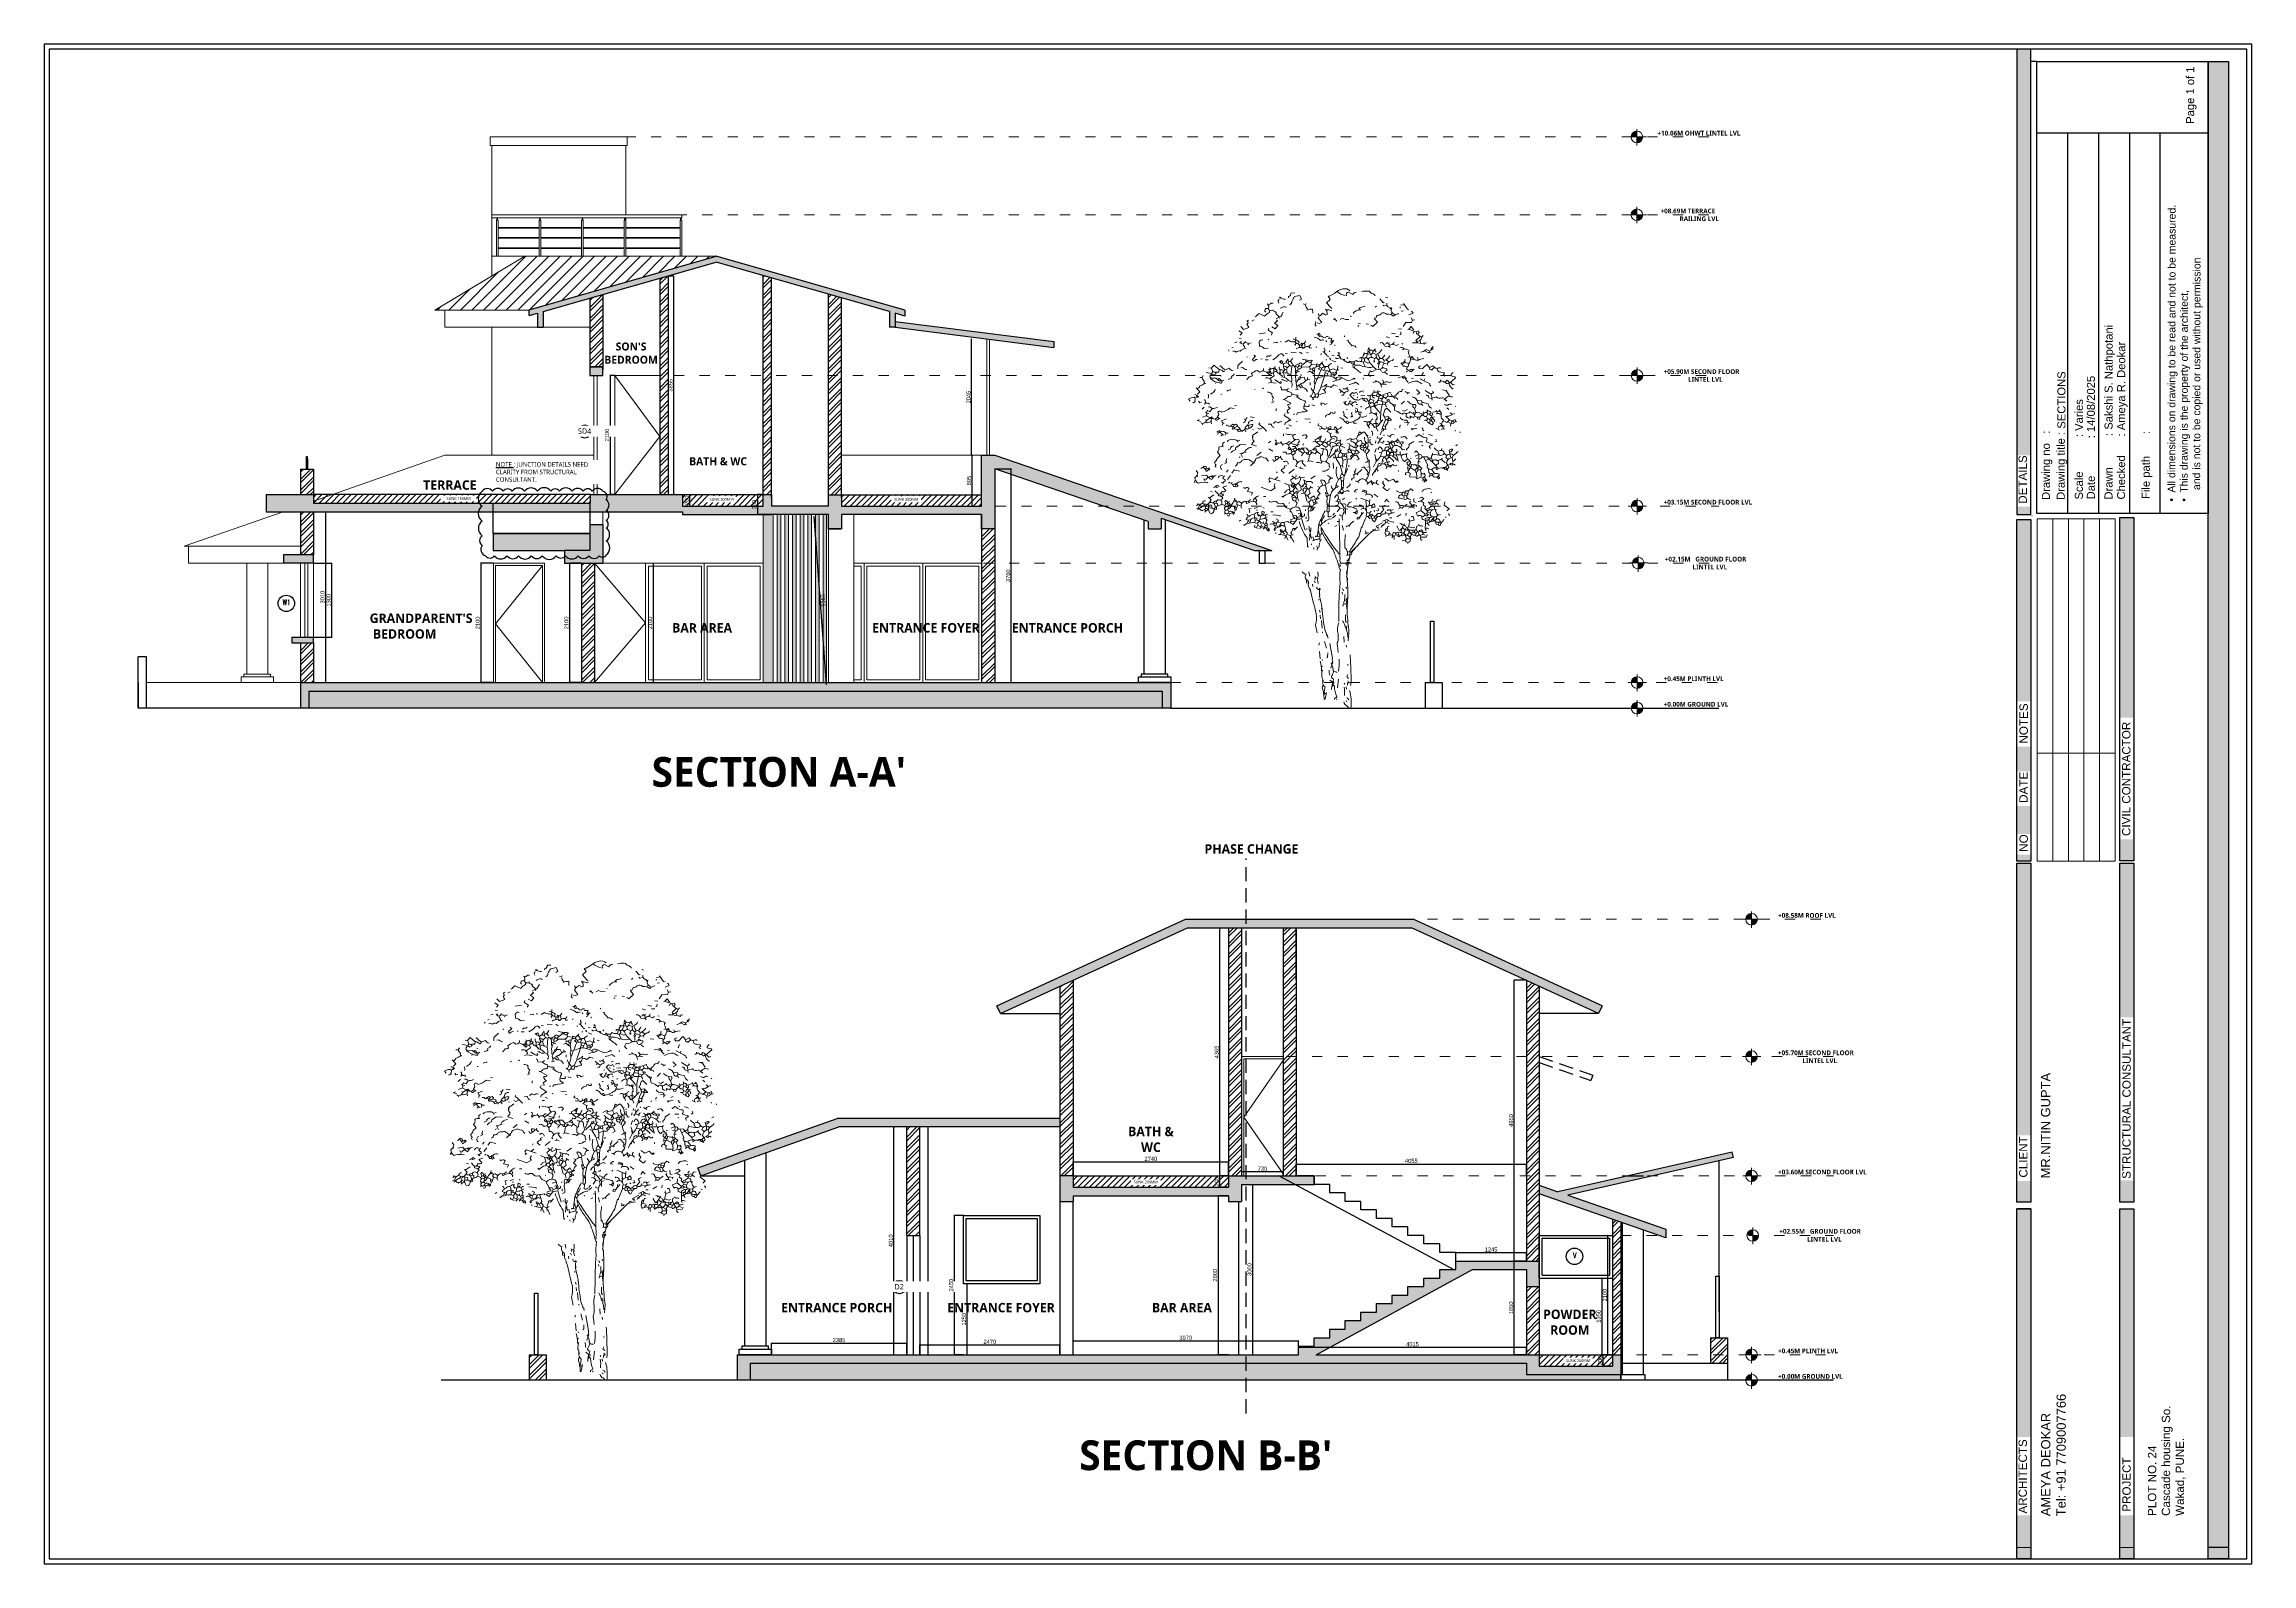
# Model space of a CAD drawing. Header units: millimetres. Extents: x 922141 to 965068, y 34629 to 256118.
# Drawn here: x 924773 to 963660, y 66853 to 93621 of the extents above; entities that cross this region are included whole.
import ezdxf
from ezdxf.enums import TextEntityAlignment as Align

# ---------------------------------------------------------------- set-up
doc = ezdxf.new("R2010")
doc.units = ezdxf.units.MM
doc.header["$PDMODE"] = 35
doc.linetypes.add('ACAD_ISO03W100', pattern=[30, 12, -18])
doc.linetypes.add('DASHED2', pattern=[0.375, 0.25, -0.125])
doc.layers.get('0').update_dxf_attribs({"plot": 0})
doc.layers.get('Defpoints').update_dxf_attribs({"color": 6})
for name, color, linetype, lineweight in [('A-HATCH', 251, 'Continuous', 9), ('A-TEXT-TITLES-BOLD', 7, 'Continuous', 13), ('ABA_02_wall', 7, 'Continuous', 30), ('column', 10, 'Continuous', 35), ('HATCH', 8, 'Continuous', 5), ('MCA__ ARREDO', 133, 'Continuous', 5), ('MCA__ LANDSCAPE', 136, 'Continuous', 5), ('MCA__ LAYOUT TESTO', 6, 'Continuous', 5), ('MCA__ SCALE', 154, 'Continuous', 18)]:
    doc.layers.add(name, color=color, linetype=linetype, lineweight=lineweight)
for name, color, linetype in [('ABA_02_wall parapet', 250, 'Continuous'), ('ABA_03_elevation 01', 7, 'Continuous'), ('ABA_03_elevation 04', 8, 'Continuous'), ('ABA_03_lines dotted', 8, 'DASHED2'), ('ABA_07_text door window', 250, 'Continuous'), ('ABA_07_text room', 7, 'Continuous'), ('ABA_08_glass', 142, 'Continuous'), ('ABA_09_ hatch rcc', 43, 'Continuous'), ('ABA_09_hatch misc', 253, 'Continuous'), ('MCA__ FACCIATA', 140, 'Continuous'), ('MCA__ PISCINA ELEV.', 91, 'Continuous'), ('P-Drain Trench', 11, 'Continuous'), ('TEXT200', 7, 'Continuous')]:
    doc.layers.add(name, color=color, linetype=linetype)
doc.styles.add('ADVA_100_NOTES', font='simplex.shx', dxfattribs={"width": 0.6})
doc.styles.add('FP1', font='arial.ttf')
doc.styles.get("Standard").update_dxf_attribs({"font": 'arial.ttf'})
doc.dimstyles.new('ISO-25', dxfattribs={"dimtxt": 250, "dimasz": 20, "dimexe": 1.25, "dimexo": 0.625, "dimtad": 1, "dimdec": 1, "dimrnd": 5, "dimtxsty": 'Standard', "dimcen": 2.5, "dimadec": 0, "dimazin": 0, "dimtfac": 1, "dimtdec": 1, "dimtmove": 0, "dimatfit": 3, "dimfxl": 1, "dimarcsym": 0})
pattern_1 = [(45, (-1235428.36, -374891.08), (-94.292689, 94.292689), []), (45, (-1235365.5, -374891.08), (-94.292689, 94.292689), [])]

# ---------------------------------------------------------------- blocks, each defined once
blk = doc.blocks.new('_ArchTick')
at = {"color": 0, "linetype": 'ByBlock', "const_width": 0.15}
blk.add_lwpolyline([(-0.5, -0.5), (0.5, 0.5)], dxfattribs=at)
blk = doc.blocks.new('*D317')
at = {"layer": 'Defpoints', "color": 0, "transparency": 16777216}
for p in [(939741, 74548), (939967, 74548), (939967, 70537)]:
    blk.add_point(p, dxfattribs=at)
at = {"layer": 'MCA__ FACCIATA', "color": 0, "lineweight": -2, "transparency": 16777216}
blk.add_line((939741, 70537), (939741, 74548), dxfattribs=at)
at = {"layer": 'MCA__ FACCIATA', "color": 0, "lineweight": -2, "transparency": 16777216, "xscale": 27, "yscale": 27, "zscale": 27}
for p, rotation in [((939741, 74548), 90), ((939741, 70537), 270)]:
    blk.add_blockref('_ArchTick', p, dxfattribs=dict(at, rotation=rotation))
at = {"layer": 'MCA__ FACCIATA', "color": 0, "lineweight": 0, "transparency": 16777216, "insert": (939687, 72543), "char_height": 72, "attachment_point": 5, "rotation": 90}
blk.add_mtext('4010', dxfattribs=at)
blk = doc.blocks.new('*D318')
at = {"layer": 'Defpoints', "color": 0, "transparency": 16777216}
for p in [(940966, 71787), (940966, 70537), (941028, 70537)]:
    blk.add_point(p, dxfattribs=at)
at = {"layer": 'MCA__ FACCIATA', "color": 0, "lineweight": -2, "transparency": 16777216}
blk.add_line((941028, 71787), (941028, 70537), dxfattribs=at)
at = {"layer": 'MCA__ FACCIATA', "color": 0, "lineweight": -2, "transparency": 16777216, "xscale": 27, "yscale": 27, "zscale": 27}
for p, rotation in [((941028, 71787), 90), ((941028, 70537), 270)]:
    blk.add_blockref('_ArchTick', p, dxfattribs=dict(at, rotation=rotation))
at = {"layer": 'MCA__ FACCIATA', "color": 0, "lineweight": 0, "transparency": 16777216, "insert": (940974, 71162), "char_height": 72, "attachment_point": 5, "rotation": 90}
blk.add_mtext('1250', dxfattribs=at)
blk = doc.blocks.new('*D319')
at = {"layer": 'Defpoints', "color": 0, "transparency": 16777216}
for p in [(940966, 72987), (940805, 70537), (940966, 70537)]:
    blk.add_point(p, dxfattribs=at)
at = {"layer": 'MCA__ FACCIATA', "color": 0, "lineweight": -2, "transparency": 16777216}
for p, q in [((940965, 72987), (940804, 72987)), ((940805, 72987), (940805, 70537)), ((940965, 70537), (940804, 70537))]:
    blk.add_line(p, q, dxfattribs=at)
at = {"layer": 'MCA__ FACCIATA', "color": 0, "lineweight": -2, "transparency": 16777216, "xscale": 27, "yscale": 27, "zscale": 27}
for p, rotation in [((940805, 72987), 90), ((940805, 70537), 270)]:
    blk.add_blockref('_ArchTick', p, dxfattribs=dict(at, rotation=rotation))
at = {"layer": 'MCA__ FACCIATA', "color": 0, "lineweight": 0, "transparency": 16777216, "insert": (940750, 71762), "char_height": 72, "attachment_point": 5, "rotation": 90}
blk.add_mtext('2450', dxfattribs=at)
blk = doc.blocks.new('*D320')
at = {"layer": 'Defpoints', "color": 0, "transparency": 16777216}
for p in [(945637, 73337), (945452, 70537), (945637, 70537)]:
    blk.add_point(p, dxfattribs=at)
at = {"layer": 'MCA__ FACCIATA', "color": 0, "lineweight": -2, "transparency": 16777216}
for p, q in [((945636, 73337), (945451, 73337)), ((945452, 73337), (945452, 70537)), ((945636, 70537), (945451, 70537))]:
    blk.add_line(p, q, dxfattribs=at)
at = {"layer": 'MCA__ FACCIATA', "color": 0, "lineweight": -2, "transparency": 16777216, "xscale": 27, "yscale": 27, "zscale": 27}
for p, rotation in [((945452, 73337), 90), ((945452, 70537), 270)]:
    blk.add_blockref('_ArchTick', p, dxfattribs=dict(at, rotation=rotation))
at = {"layer": 'MCA__ FACCIATA', "color": 0, "lineweight": 0, "transparency": 16777216, "insert": (945397, 71937), "char_height": 72, "attachment_point": 5, "rotation": 90}
blk.add_mtext('2800', dxfattribs=at)
blk = doc.blocks.new('*D321')
at = {"layer": 'Defpoints', "color": 0, "transparency": 16777216}
for p in [(950668, 72187), (950883, 72187), (950883, 70537)]:
    blk.add_point(p, dxfattribs=at)
at = {"layer": 'MCA__ FACCIATA', "color": 0, "lineweight": -2, "transparency": 16777216}
for p, q in [((950882, 72187), (950667, 72187)), ((950668, 70537), (950668, 72187)), ((950882, 70537), (950667, 70537))]:
    blk.add_line(p, q, dxfattribs=at)
at = {"layer": 'MCA__ FACCIATA', "color": 0, "lineweight": -2, "transparency": 16777216, "xscale": 27, "yscale": 27, "zscale": 27}
for p, rotation in [((950668, 72187), 90), ((950668, 70537), 270)]:
    blk.add_blockref('_ArchTick', p, dxfattribs=dict(at, rotation=rotation))
at = {"layer": 'MCA__ FACCIATA', "color": 0, "lineweight": 0, "transparency": 16777216, "insert": (950613, 71362), "char_height": 72, "attachment_point": 5, "rotation": 90}
blk.add_mtext('1650', dxfattribs=at)
blk = doc.blocks.new('*D302')
at = {"layer": 'Defpoints', "color": 0, "transparency": 16777216}
for p in [(950668, 77137), (950883, 77137), (950883, 72187)]:
    blk.add_point(p, dxfattribs=at)
at = {"layer": 'MCA__ FACCIATA', "color": 0, "lineweight": -2, "transparency": 16777216}
for p, q in [((950882, 77137), (950667, 77137)), ((950668, 72187), (950668, 77137)), ((950882, 72187), (950667, 72187))]:
    blk.add_line(p, q, dxfattribs=at)
at = {"layer": 'MCA__ FACCIATA', "color": 0, "lineweight": -2, "transparency": 16777216, "xscale": 27, "yscale": 27, "zscale": 27}
for p, rotation in [((950668, 77137), 90), ((950668, 72187), 270)]:
    blk.add_blockref('_ArchTick', p, dxfattribs=dict(at, rotation=rotation))
at = {"layer": 'MCA__ FACCIATA', "color": 0, "lineweight": 0, "transparency": 16777216, "insert": (950613, 74662), "char_height": 72, "attachment_point": 5, "rotation": 90}
blk.add_mtext('4950', dxfattribs=at)
blk = doc.blocks.new('*D322')
at = {"layer": 'Defpoints', "color": 0, "transparency": 16777216}
for p in [(952236, 70537), (952398, 70537), (952398, 70337)]:
    blk.add_point(p, dxfattribs=at)
at = {"layer": 'MCA__ FACCIATA', "color": 0, "lineweight": -2, "transparency": 16777216}
for p, q in [((952397, 70537), (952235, 70537)), ((952236, 70337), (952236, 70537)), ((952397, 70337), (952235, 70337))]:
    blk.add_line(p, q, dxfattribs=at)
at = {"layer": 'MCA__ FACCIATA', "color": 0, "lineweight": -2, "transparency": 16777216, "xscale": 27, "yscale": 27, "zscale": 27}
for p, rotation in [((952236, 70537), 90), ((952236, 70337), 270)]:
    blk.add_blockref('_ArchTick', p, dxfattribs=dict(at, rotation=rotation))
at = {"layer": 'MCA__ FACCIATA', "color": 0, "lineweight": 0, "transparency": 16777216, "insert": (952182, 70437), "char_height": 72, "attachment_point": 5, "rotation": 90}
blk.add_mtext('200', dxfattribs=at)
blk = doc.blocks.new('*D323')
at = {"layer": 'Defpoints', "color": 0, "transparency": 16777216}
for p in [(950883, 72335), (949638, 72187), (950883, 72187)]:
    blk.add_point(p, dxfattribs=at)
at = {"layer": 'MCA__ FACCIATA', "color": 0, "lineweight": -2, "transparency": 16777216}
for p, q in [((949638, 72188), (949638, 72336)), ((949638, 72335), (950883, 72335)), ((950883, 72188), (950883, 72336))]:
    blk.add_line(p, q, dxfattribs=at)
at = {"layer": 'MCA__ FACCIATA', "color": 0, "lineweight": -2, "transparency": 16777216, "xscale": 27, "yscale": 27, "zscale": 27, "rotation": 180}
blk.add_blockref('_ArchTick', (949638, 72335), dxfattribs=at)
at = {"layer": 'MCA__ FACCIATA', "color": 0, "lineweight": -2, "transparency": 16777216, "xscale": 27, "yscale": 27, "zscale": 27}
blk.add_blockref('_ArchTick', (950883, 72335), dxfattribs=at)
at = {"layer": 'MCA__ FACCIATA', "color": 0, "lineweight": 0, "transparency": 16777216, "insert": (950260, 72390), "char_height": 72, "attachment_point": 5}
blk.add_mtext('1245', dxfattribs=at)
blk = doc.blocks.new('*D324')
at = {"layer": 'Defpoints', "color": 0, "transparency": 16777216}
for p in [(945484, 73687), (945637, 73687), (945637, 73487)]:
    blk.add_point(p, dxfattribs=at)
at = {"layer": 'MCA__ FACCIATA', "color": 0, "lineweight": -2, "transparency": 16777216}
for p, q in [((945636, 73687), (945482, 73687)), ((945484, 73487), (945484, 73687)), ((945636, 73487), (945482, 73487))]:
    blk.add_line(p, q, dxfattribs=at)
at = {"layer": 'MCA__ FACCIATA', "color": 0, "lineweight": -2, "transparency": 16777216, "xscale": 27, "yscale": 27, "zscale": 27}
for p, rotation in [((945484, 73687), 90), ((945484, 73487), 270)]:
    blk.add_blockref('_ArchTick', p, dxfattribs=dict(at, rotation=rotation))
at = {"layer": 'MCA__ FACCIATA', "color": 0, "lineweight": 0, "transparency": 16777216, "insert": (945429, 73587), "char_height": 72, "attachment_point": 5, "rotation": 90}
blk.add_mtext('200', dxfattribs=at)
blk = doc.blocks.new('*D325')
at = {"layer": 'Defpoints', "color": 0, "transparency": 16777216}
for p in [(945484, 78051), (945637, 78051), (945637, 73687)]:
    blk.add_point(p, dxfattribs=at)
at = {"layer": 'MCA__ FACCIATA', "color": 0, "lineweight": -2, "transparency": 16777216}
for p, q in [((945636, 78051), (945482, 78051)), ((945484, 73687), (945484, 78051)), ((945636, 73687), (945482, 73687))]:
    blk.add_line(p, q, dxfattribs=at)
at = {"layer": 'MCA__ FACCIATA', "color": 0, "lineweight": -2, "transparency": 16777216, "xscale": 27, "yscale": 27, "zscale": 27}
for p, rotation in [((945484, 78051), 90), ((945484, 73687), 270)]:
    blk.add_blockref('_ArchTick', p, dxfattribs=dict(at, rotation=rotation))
at = {"layer": 'MCA__ FACCIATA', "color": 0, "lineweight": 0, "transparency": 16777216, "insert": (945429, 75869), "char_height": 72, "attachment_point": 5, "rotation": 90}
blk.add_mtext('4365', dxfattribs=at)
blk = doc.blocks.new('05')
at = {"layer": 'HATCH'}
for points in [[(617816, 368279), (617748, 368276, -0.433228), (617703, 368212), (617703, 368192)], [(618789, 368315, 0.259125), (618664, 368347, 0.14621), (618522, 368276), (618438, 368224, 0.140045), (618403, 368218), (618438, 368163), (618374, 368105, 0.045349), (618467, 368002), (618470, 368002)], [(618560, 368302, 0.120178), (618699, 368231)], [(618899, 368286, 0.374222), (618838, 368247), (618760, 368289, 0.538727), (618722, 368231), (618731, 368224)], [(619234, 368224, 0.166656), (619195, 368263, -0.236053), (619131, 368308, 0.059021), (619021, 368308), (618989, 368302)], [(617117, 367854, 0.057129), (617175, 367912, -0.369919), (617200, 367909), (617284, 367867, -0.117401), (617368, 367934, 0.20253), (617345, 368002, 0.429047), (617349, 368057), (617336, 368083), (617349, 368070, 0.195877), (617400, 368099), (617436, 368099)], [(617345, 368002, 0.520645), (617287, 367970), (617287, 367954), (617304, 367941)], [(617368, 367963, -0.247086), (617490, 367931), (617484, 367915), (617542, 367857, 0.369919), (617590, 367899), (617613, 367938)], [(617539, 368160, 0.4142), (617523, 368125), (617532, 368099)], [(617652, 368166, -0.22728), (617555, 368202), (617545, 368183)], [(617668, 368025, 0.27121), (617574, 368018), (617555, 368009)], [(617726, 368070, 0.2836), (617764, 368128, -0.086777), (617813, 368212), (617906, 368234), (617935, 368170), (617900, 368150)], [(618013, 368092, -0.4142), (617996, 368076), (617964, 368083)], [(618006, 368060, 0.207977), (618038, 367996)], [(618132, 367921), (618129, 367992, 0.072388), (618035, 367980), (618029, 367970)], [(618229, 367912, -0.416656), (618229, 367834), (618290, 367760), (618248, 367738), (618209, 367751)], [(618357, 367992, -0.207474), (618383, 367925), (618383, 367899, -0.433868), (618328, 367912), (618303, 367921, -0.162277), (618251, 367873)], [(618374, 367980, -0.185669), (618454, 367963), (618470, 367970)], [(618844, 367918, -0.24263), (618960, 367980), (618979, 367980)], [(618944, 367980, -0.35463), (618999, 368025), (619057, 368044)], [(619647, 367912, 0.171967), (619556, 367867, 0.200745), (619431, 367902, 0.302124), (619337, 367921, -0.343094), (619282, 367886, 0.4142), (619257, 367867, -0.4142), (619224, 367834, 0.618027), (619218, 367822), (619273, 367760), (619189, 367686), (619154, 367709)], [(619437, 368099, 0.386597), (619469, 368028), (619479, 368018)], [(619511, 367992), (619492, 368012, -0.586716), (619524, 367999), (619511, 367992)], [(619511, 367992, 0.32309), (619566, 367902), (619569, 367899)], [(619872, 367957, -0.082748), (619901, 367921), (619827, 367889)], [(617007, 367799), (616972, 367786, -0.077301), (616997, 367751, 0.209167), (616972, 367722, -0.073669), (617004, 367670), (616910, 367635), (616865, 367686)], [(617832, 367496, -0.055374), (617829, 367435), (617816, 367415)], [(618154, 367499, -0.175232), (618270, 367438, -0.323349), (618328, 367444)], [(618183, 367773, -0.212204), (618171, 367725), (618193, 367693)], [(618264, 367532, 0.135742), (618241, 367570, -0.4142), (618203, 367551)], [(618222, 367551), (618251, 367512, -0.388977), (618306, 367503, 0.178864), (618348, 367486, -0.243835), (618393, 367509), (618419, 367499)], [(618770, 367812, -0.17128), (618654, 367831), (618615, 367809)], [(619647, 367506, 0.112473), (619589, 367506)], [(619937, 367593, 0.442368), (619914, 367596), (619898, 367561)], [(620024, 367512), (619950, 367441, 0.489075), (619991, 367428, 0.354019), (620050, 367490), (620079, 367525)], [(619969, 367551, -0.178864), (619953, 367593), (619995, 367609), (620004, 367586, 0.010635), (619982, 367548, 0.164948), (620043, 367509)], [(616723, 367251, -0.236053), (616785, 367235, -0.326447), (616852, 367251, -0.184021), (616946, 367299), (616959, 367293)], [(616878, 367422), (616849, 367399, -0.259125), (616885, 367380)], [(616939, 367428, -0.4142), (616920, 367390, 0.4142), (616904, 367361), (616936, 367316)], [(616939, 367409, 0.128769), (616997, 367393)], [(617049, 367399), (617007, 367386, -0.310577), (616991, 367364)], [(617091, 367183), (617126, 367161), (617068, 367106), (617081, 367074, 0.078461), (617117, 367096, -0.276978), (617146, 367106), (617155, 367100)], [(617255, 367444, 0.401794), (617207, 367438, 0.4142), (617194, 367377), (617191, 367341, -0.260452), (617278, 367296), (617345, 367303)], [(617397, 367183, -0.286789), (617336, 367167), (617316, 367148)], [(617426, 367100, 0.122345), (617536, 367190), (617581, 367209), (617623, 367177), (617603, 367164)], [(617900, 367319, 0.462555), (617851, 367386, 0.199997), (617787, 367419, -0.211655), (617703, 367444), (617645, 367409)], [(617781, 367132, -0.117401), (617732, 367067), (617710, 367067), (617700, 367038, 0.240356), (617745, 366990)], [(617787, 367467, -0.099014), (617880, 367425), (617893, 367412), (617877, 367377)], [(617839, 367290, -0.223526), (617942, 367316), (617948, 367322), (617964, 367309)], [(617951, 367377), (617945, 367335, 0.333328), (617897, 367364), (617893, 367364)], [(618006, 367432, -0.294113), (617951, 367377), (617938, 367393), (617922, 367374)], [(617945, 367109), (618042, 367093, 0.121368), (618096, 367093), (618109, 367077)], [(618096, 367370, -0.290726), (618048, 367335, 0.300995), (617974, 367303), (617948, 367303)], [(618064, 367335, 0.062256), (618083, 367303), (618116, 367312)], [(618415, 367161, -0.45993), (618377, 367183, 0.119247), (618309, 367245)], [(618341, 367312, 0.302765), (618335, 367287, -0.544022), (618341, 367251), (618332, 367238)], [(618464, 367467, 0.250641), (618403, 367477)], [(618506, 367438, 0.211838), (618461, 367377), (618435, 367364)], [(618538, 367138, 0.509216), (618564, 367122), (618618, 367132, 0.566177), (618648, 367116)], [(618573, 367229, -0.178864), (618599, 367171), (618618, 367138)], [(619192, 366974, -0.181442), (619050, 366980, -0.4142), (619012, 366984, 0.16394), (618905, 367006, -0.253143), (618857, 367026, -0.236053), (618841, 367022, 0.100998), (618744, 367055), (618686, 367087, 0.4142), (618689, 367109), (618660, 367106), (618677, 367093)], [(618754, 367451, 0.248367), (618783, 367393), (618818, 367348, -0.162277), (618876, 367338), (618899, 367319)], [(618989, 367071, 0.048889), (618999, 367135, 0.526016), (618963, 367129), (618960, 367125)], [(619118, 367316, 0.12587), (619105, 367241, -0.472687), (619054, 367209, 0.225525), (619015, 367151, 0.4142), (619015, 367135, -0.453766), (619041, 367080)], [(619076, 367138, -0.241638), (619131, 367055, 0.024979), (619250, 366929)], [(619086, 367212, 0.276978), (619108, 367200), (619141, 367206)], [(619108, 367116, -0.37883), (619208, 367129)], [(619199, 367258, 0.489075), (619121, 367245, -0.119324), (619166, 367145)], [(619237, 367293, 0.162277), (619183, 367216), (619154, 367190)], [(619189, 367222), (619250, 367196, 0.099014), (619257, 367132), (619289, 367100)], [(619250, 367138, 0.236053), (619212, 367103)], [(619347, 367280, -0.19191), (619270, 367206), (619260, 367206)], [(619279, 367206, 0.125443), (619321, 367122, -0.386597), (619389, 367090), (619389, 367077), (619386, 367067)], [(619318, 367122, 0.4142), (619295, 367074), (619279, 367032), (619295, 367019)], [(619495, 367316, 0.4142), (619460, 367335), (619402, 367341, 0.255402), (619337, 367406), (619321, 367393)], [(619489, 367167, -0.126114), (619405, 367093)], [(619453, 367006), (619440, 367029, -0.210266), (619537, 367090), (619553, 367113)], [(619479, 367406, 0.471924), (619482, 367357), (619476, 367335)], [(619563, 367419, -0.354019), (619508, 367364), (619489, 367357)], [(619666, 367312, -0.427887), (619743, 367290), (619814, 367274)], [(619759, 367113, 0.224854), (619759, 367055), (619718, 367026)], [(619814, 366922, -0.312363), (619785, 366942, -0.225677), (619821, 366990, -0.25499), (619840, 367058, -0.148804), (619856, 367100, -0.276978), (619866, 367138), (619908, 367125, 0.441483), (619940, 367100, 0.38205), (620008, 367106), (620091, 367122)], [(619834, 367264), (619814, 367251, 0.056015), (619843, 367151, 0.618027), (619869, 367148, -0.236053), (619885, 367158), (619898, 367142)], [(619888, 367399, -0.065994), (620082, 367380), (620098, 367374), (620104, 367393)], [(620204, 367229, -0.45993), (620188, 367248, 0.4142), (620172, 367264), (620127, 367280, -0.153275), (620033, 367232)], [(620249, 367319, 0.25296), (620217, 367293), (620217, 367283)], [(616204, 366822), (616182, 366787, 0.117737), (616221, 366723, 0.515518), (616246, 366677)], [(616585, 366906, -0.568253), (616543, 366903, 0.175797), (616478, 366932), (616391, 367003), (616346, 366951), (616304, 366958)], [(616369, 366890, -0.265564), (616430, 366855), (616388, 366832, 0.540619), (616324, 366822), (616317, 366813, 0.104111), (616337, 366777), (616433, 366774, 0.087555), (616491, 366726), (616524, 366729), (616482, 366771), (616453, 366755)], [(616330, 366771, 0.155884), (616488, 366694, 0.07106), (616527, 366690), (616536, 366729), (616565, 366742)], [(616727, 366903, -0.163284), (616659, 366951), (616594, 366922, -0.113754), (616507, 366996), (616491, 366990)], [(616746, 366855, -0.523941), (616739, 366832), (616701, 366806, -0.480621), (616685, 366768), (616640, 366755)], [(616865, 366958, -0.162277), (616907, 366958, 0.236053), (616968, 366929)], [(617265, 366948, -0.37442), (617226, 366893), (617200, 366884), (617155, 366913, 0.088013), (617055, 366858), (617071, 366819, -0.188675), (617004, 366800, -0.179413), (616965, 366752)], [(617471, 366984, 0.536423), (617503, 366922, -0.215927), (617445, 366880, -0.178345), (617400, 366858), (617371, 366835, 0.146225), (617255, 366906)], [(617294, 366777, -0.456619), (617403, 366729), (617394, 366713)], [(617329, 366884, 0.186783), (617378, 366903), (617400, 366871)], [(617371, 366961, 0.548935), (617420, 366948), (617439, 366948, 0.4142), (617455, 366932), (617471, 366942)], [(617461, 366752, 0.050552), (617565, 366684), (617584, 366703), (617565, 366719)], [(617539, 366977, 0.236053), (617555, 366922, -0.099014), (617548, 366861), (617542, 366855), (617600, 366810)], [(617590, 367035, -0.042465), (617539, 367071)], [(617616, 367006, 0.5), (617603, 367032, 0.2388), (617577, 367087), (617555, 367064)], [(617555, 366922, -0.133911), (617623, 366913)], [(617581, 366800, -0.167648), (617697, 366748)], [(617745, 366716), (617700, 366739, -0.407791), (617652, 366729), (617584, 366755)], [(617681, 366958, 0.15741), (617616, 366993, 0.349701), (617655, 366926), (617658, 366926)], [(617697, 367042, 0.118042), (617642, 367042), (617616, 367026)], [(617632, 366868, -0.133911), (617710, 366858)], [(617726, 366996, 0.303986), (617671, 366916), (617684, 366880)], [(617758, 366619, 0.309357), (617758, 366703, 0.119644), (617748, 366835), (617761, 366990), (617781, 367009, -0.308212), (617826, 366906), (617826, 366861)], [(617845, 366974), (617826, 366990, -0.375732), (617877, 367013), (617913, 366987)], [(617861, 366900, 0.224854), (617832, 366761), (617832, 366706)], [(617858, 366584), (617839, 366681, -0.125), (617884, 366758, -0.514618), (617906, 366797, 0.178345), (617929, 366842)], [(618125, 367087, 0.376556), (618109, 367019, -0.145767), (618064, 366974), (617942, 366971, -0.199722), (617874, 366932), (617868, 366916)], [(617877, 366652, 0.236053), (617926, 366681, -0.192581), (617955, 366687, 0.099014), (618003, 366729, -0.236053), (618080, 366748)], [(617942, 366974, -0.236053), (617926, 366984, 0.120438), (617948, 367022, 0.660995), (617890, 367029), (617880, 367026)], [(618051, 367087, -0.480621), (618019, 367071), (617961, 367019)], [(618042, 367071, 0.193741), (618096, 367051), (618103, 367055)], [(618106, 366458, 0.071533), (618161, 366607, 0.124786), (618164, 366684, -0.240356), (618167, 366752, 0.058014), (618154, 366861), (618171, 366955, 0.468369), (618125, 366935), (618116, 366938, -0.236053), (618135, 366916)], [(618161, 366913, 0.276978), (618135, 366897), (618125, 366871)], [(618274, 366913, 0.03894), (618216, 366771, 0.100754), (618183, 366694), (618177, 366674)], [(618251, 367009), (618206, 367026, 0.942245), (618225, 366987, -0.514618), (618261, 366964, 0.4142), (618309, 366964, -0.160355), (618390, 366984)], [(618364, 366980), (618328, 366913, 0.274826), (618270, 366916), (618229, 366942), (618261, 366964)], [(618229, 366777), (618328, 366816), (618338, 366829, 0.4142), (618367, 366819, -0.159607), (618544, 366761), (618548, 366752)], [(618274, 366619), (618338, 366813), (618328, 366819, 0.104355), (618351, 366884), (618354, 366868), (618396, 366861), (618380, 366822)], [(618409, 366880), (618415, 366900, 0.064087), (618351, 366909), (618351, 366893)], [(618467, 367032, 0.259125), (618403, 366984), (618432, 366919, 0.618027), (618435, 366893, -0.301163), (618448, 366810)], [(618638, 366790, -0.286789), (618557, 366742), (618486, 366719)], [(618525, 366874, -0.442368), (618548, 366877, -0.369919), (618541, 366845, 0.196625), (618506, 366803)], [(618538, 366771, -0.291199), (618625, 366793), (618747, 366732, 0.123093), (618863, 366774), (618880, 366761)], [(618573, 366996, -0.148178), (618548, 366893)], [(618770, 367058), (618786, 367077, 0.192581), (618854, 367064)], [(618844, 367019, 0.082748), (618841, 366971, -0.034805), (618979, 366868)], [(619008, 367061, 0.146759), (618928, 367071), (618896, 367090, 0.276978), (618860, 367035)], [(619054, 366980), (619018, 367055, -0.226822), (619047, 367067), (619102, 367042), (619118, 367048)], [(619376, 366958, -0.169128), (619263, 366932), (619173, 366890), (619141, 366903), (619112, 366842), (619150, 366803)], [(619189, 366697, -0.116699), (619263, 366716, -0.270767), (619331, 366668), (619340, 366616)], [(619205, 367074), (619208, 367090, -0.302765), (619224, 367061), (619208, 367061), (619205, 367064)], [(619318, 367064, 0.197815), (619295, 366948)], [(619295, 367074), (619382, 367048, 0.599991), (619398, 367032), (619427, 367026)], [(619347, 366955, -0.199997), (619363, 366971, 0.141068), (619434, 366942, -0.514618), (619418, 366903), (619395, 366893)], [(619357, 366877, -0.204086), (619405, 366874), (619447, 366839)], [(619369, 366684, -0.364258), (619398, 366703, -0.223816), (619485, 366697), (619521, 366710)], [(619682, 367045, -0.143997), (619724, 366987, -0.146759), (619788, 366977)], [(619727, 366777, -0.659393), (619721, 366806), (619747, 366816), (619766, 366774, 0.49527), (619776, 366745), (619808, 366706)], [(619782, 366890, -0.37204), (619837, 366906, 0.162277), (619863, 366887, 0.055374), (619917, 366935)], [(620056, 366677, 0.023788), (619975, 366726, 0.105392), (619830, 366694), (619814, 366687)], [(619901, 366922, 0.255692), (619853, 366929), (619843, 366916)], [(620188, 366964), (620143, 367019, 0.041733), (620066, 366942), (620011, 366945, -0.265564), (619998, 366984), (620033, 366996)], [(620211, 366636, -0.362045), (620195, 366674, 0.029785), (620027, 366761), (620024, 366771)], [(620323, 366942, -0.162277), (620249, 366996), (620188, 366964, 0.541992), (620220, 366926, 0.523941), (620243, 366932), (620278, 366964)], [(620391, 366951, 0.417374), (620323, 366942, 0.463791), (620385, 366884), (620449, 366874, -0.302765), (620436, 366839), (620433, 366835)], [(620349, 366706), (620372, 366706), (620381, 366726, -0.343094), (620446, 366703, -0.4142), (620485, 366684), (620497, 366677, 0.359619), (620530, 366713, 0.165543), (620491, 366739), (620465, 366703)], [(620604, 366877, 0.301514), (620568, 366819, 0.092056), (620643, 366800), (620649, 366784), (620533, 366684, 0.222809), (620607, 366584)], [(616011, 366345, 0.645172), (616056, 366391, 0.599991), (616040, 366439, 0.162277), (615943, 366407), (615972, 366374)], [(616053, 366487, -0.234344), (616117, 366452, -0.276978), (616095, 366439, 0.618027), (616079, 366442), (616072, 366439)], [(616227, 366681, -0.092499), (616143, 366639, -0.224854), (616092, 366590)], [(616227, 366400, -0.400543), (616227, 366320), (616246, 366329)], [(616243, 366355, 0.4142), (616295, 366336), (616314, 366316)], [(616288, 366494, -0.232346), (616292, 366423)], [(616414, 366584, -0.245377), (616359, 366513), (616330, 366494)], [(616691, 366568, 0.169571), (616620, 366549)], [(617336, 366529, -0.183472), (617413, 366500, 0.356949), (617442, 366432), (617423, 366394), (617439, 366362), (617403, 366342)], [(617758, 366510, 0.4142), (617732, 366529, -0.184021), (617668, 366568), (617584, 366571), (617574, 366619), (617558, 366619)], [(617610, 366403, 0.175797), (617674, 366432, -0.406204), (617713, 366452, 0.51619), (617758, 366484), (617768, 366500, 0.147141), (617868, 366478, -0.535172), (617851, 366445), (617842, 366442)], [(617629, 366403), (617748, 366333, -0.21463), (617690, 366313, 0.291199), (617735, 366246), (617681, 366204), (617694, 366171), (617710, 366162)], [(617861, 366449, 0.162277), (617993, 366378, -0.368179), (618000, 366342, 0.209167), (617977, 366242), (618035, 366200, -0.185669), (617948, 366184, -0.128281), (617861, 366168), (617848, 366133)], [(617858, 366639, -0.295731), (617922, 366607, -0.302765), (618013, 366574), (618038, 366542)], [(617916, 366665, -0.209167), (617948, 366623)], [(618171, 366458, 0.188675), (618209, 366436, 0.343094), (618232, 366503, 0.452606), (618167, 366452), (618138, 366426, -0.030823), (618090, 366458), (618087, 366465)], [(618103, 366607, 0.166275), (618161, 366516), (618171, 366497)], [(618138, 366426, 0.697281), (618148, 366394), (618151, 366394)], [(618380, 366671, -0.101349), (618277, 366613), (618225, 366513)], [(618312, 366584, -0.16861), (618357, 366526), (618354, 366516, 0.105759), (618264, 366487), (618248, 366497)], [(618386, 366329), (618348, 366310, 0.266052), (618280, 366336), (618274, 366333), (618287, 366294)], [(618364, 366652, -0.343094), (618367, 366623, -0.260178), (618328, 366574)], [(618374, 366636, -0.148178), (618448, 366613), (618502, 366658), (618560, 366636)], [(618731, 366597), (618760, 366555, -0.109772), (618715, 366536, -0.427002), (618648, 366539), (618596, 366584)], [(618680, 366523, -0.535172), (618651, 366474), (618638, 366468)], [(618741, 366613), (618722, 366594, -0.166153), (618664, 366590)], [(618728, 366371, -0.24913), (618677, 366355), (618696, 366320)], [(618789, 366384), (618760, 366320, -0.224854), (618738, 366300, -0.158417), (618702, 366323), (618709, 366358)], [(618770, 366329, -0.180573), (618838, 366284)], [(618773, 366665, 0.07692), (618886, 366703), (618944, 366665)], [(618905, 366529, -0.435272), (618831, 366523), (618786, 366478), (618863, 366400, 0.048386), (618938, 366391), (619002, 366423), (619018, 366387, -0.178864), (619060, 366371, 0.323349), (619089, 366374)], [(618815, 366323, -0.19014), (618886, 366362), (618902, 366345)], [(619015, 366423), (619086, 366416, 0.32254), (619115, 366378), (619121, 366374, -0.077118), (619112, 366326, -0.302765), (619137, 366275, -0.32045), (619154, 366210, 0.575546), (619192, 366162, 0.470993), (619247, 366168, -0.926025), (619253, 366139, 0.236053), (619266, 366097, -0.182587), (619244, 366039), (619247, 365933)], [(619095, 366474, 0.307983), (619176, 366487, -0.275284), (619228, 366529, 0.105927), (619321, 366539)], [(619121, 366365, 0.090164), (619160, 366342), (619137, 366323)], [(619144, 366471, -0.082748), (619137, 366394), (619128, 366384)], [(619144, 366403), (619205, 366387, -0.190887), (619189, 366342)], [(619234, 366291, 0.25), (619183, 366342), (619150, 366345)], [(619183, 366471, -0.185669), (619266, 366455), (619260, 366458)], [(619331, 366471, 0.209167), (619289, 366439, -0.449051), (619289, 366410, -0.306015), (619212, 366329)], [(619295, 366497), (619279, 366516), (619257, 366474, 0.302765), (619289, 366442)], [(619302, 366468, -0.618027), (619315, 366487, -0.599991), (619331, 366471, -0.649872), (619366, 366442), (619369, 366432, -0.314713), (619311, 366423)], [(619427, 366407, 0.89061), (619350, 366391), (619350, 366371, -0.566177), (619366, 366342, 0.104599), (619331, 366017)], [(619431, 366665, 0.121552), (619350, 366668), (619344, 366665)], [(619366, 366481, -0.704712), (619386, 366474), (619379, 366445)], [(619395, 366494, 0.060013), (619492, 366526), (619508, 366510)], [(619476, 366378, 0.720749), (619456, 366397, 0.302765), (619437, 366391, -0.566177), (619427, 366349, 0.276978), (619411, 366323)], [(619447, 366500), (619460, 366465, 0.111496), (619521, 366452), (619534, 366455), (619511, 366494)], [(619573, 366271, 0.077194), (619505, 366336, 0.4142), (619456, 366362)], [(619727, 366574, 0.754288), (619705, 366552, -0.333328), (619689, 366539, 0.4142), (619631, 366513, -0.17865), (619547, 366455), (619576, 366426, -0.438309), (619624, 366407), (619631, 366403)], [(619759, 366539, 0.148178), (619834, 366516)], [(619801, 366371, 0.225006), (619933, 366310, -0.5), (619946, 366287, -0.333328), (619924, 366246)], [(619882, 366449, -0.315994), (619979, 366358, 0.442368), (620030, 366320, -0.120438), (620069, 366297)], [(620037, 366320, -0.40065), (620075, 366349), (620166, 366326, 0.280411), (620224, 366249), (620227, 366246)], [(620240, 366539), (620256, 366523, -0.172653), (620207, 366503), (620114, 366561)], [(620127, 366478, -0.517548), (620172, 366442), (620175, 366432), (620227, 366416), (620233, 366387)], [(620217, 366500, 0.07106), (620236, 366426), (620307, 366449, 0.302765), (620410, 366429, -0.192581), (620446, 366423)], [(620533, 366478), (620488, 366549, 0.5), (620488, 366561), (620475, 366552), (620465, 366558), (620472, 366561, -0.099014), (620420, 366568)], [(620594, 366449, -0.259125), (620533, 366465, 0.075043), (620459, 366407), (620459, 366403), (620439, 366397)], [(620449, 366313, 0.111496), (620510, 366300, -0.353287), (620581, 366313)], [(616156, 366010, 0.152283), (616095, 366030)], [(616159, 365991, -0.104111), (616195, 365972), (616188, 365955)], [(616188, 366088), (616256, 366113, 0.337067), (616256, 366171), (616259, 366178), (616253, 366171), (616237, 366175)], [(616208, 365981, 0.253723), (616259, 366033), (616353, 366094, 0.268112), (616404, 366055)], [(616453, 366262, -0.12587), (616359, 366242), (616321, 366184), (616275, 366204), (616266, 366188)], [(616295, 366268, -0.34938), (616343, 366255), (616353, 366252)], [(616362, 366075, 0.25499), (616343, 365994), (616346, 365972)], [(616459, 366088), (616414, 366052, 0.546783), (616453, 366042), (616482, 366065)], [(616749, 366239), (616678, 366252, -0.120178), (616530, 366175, 0.278625), (616488, 366197, 0.265564), (616462, 366178), (616478, 366136), (616453, 366101, 0.260178), (616501, 366062)], [(616798, 365923, -0.146225), (616849, 365891, 0.236053), (616846, 365875), (616878, 365849), (616820, 365833, 0.449966), (616762, 365881, 0.248367), (616723, 365878, -0.5), (616723, 365917, -0.17128), (616694, 365943, -0.201935), (616656, 365926, 0.369919), (616614, 365946), (616604, 365943)], [(616746, 365946, 0.162277), (616720, 365965), (616704, 365952)], [(616756, 365910, 0.300919), (616804, 365939, 0.14502), (616778, 365965, 0.261322), (616733, 365923), (616723, 365917), (616739, 365920), (616746, 365885)], [(616975, 366084, 0.206955), (616943, 366010), (616910, 365991)], [(617075, 366030, 0.515121), (616997, 365968, -0.142853), (616939, 365914, 0.670273), (617013, 365897, 0.37204), (617075, 365959, 0.116058), (617001, 365943), (617007, 365904)], [(617197, 365988), (617184, 365965, -0.06604), (617310, 365849), (617320, 365843)], [(617345, 365968), (617403, 365965, 0.24263), (617426, 365917), (617449, 365907)], [(617590, 366007, 0.322357), (617529, 365991), (617478, 366010), (617439, 365978)], [(617639, 365952, -0.333328), (617668, 366001, 0.137939), (617726, 366049), (617745, 366039, -0.4142), (617723, 366036, 0.40065), (617694, 366075), (617629, 366120), (617645, 366155)], [(617974, 366284, 0.008286), (618061, 366278), (618071, 366300), (618064, 366313)], [(618519, 366191), (618528, 366168, -0.506302), (618477, 366168), (618448, 366175, -0.45929), (618403, 366136, 0.32254), (618357, 366097), (618354, 366091)], [(618760, 366001, 0.489075), (618718, 366013, -0.720749), (618686, 366026, 0.210693), (618615, 366075), (618606, 366081)], [(618660, 366191, -0.302765), (618680, 366117), (618741, 366065)], [(618944, 366178, 0.514618), (618967, 366133), (618970, 366136, -0.074905), (618957, 366081, -0.18132), (618892, 366036, -0.109772), (618764, 365988, -0.561981), (618735, 365984), (618706, 366007)], [(618828, 366171, 0.355026), (618812, 366149, -0.470993), (618822, 366104), (618838, 366094)], [(618844, 366007, 0.551163), (618886, 365984), (618905, 365984)], [(618883, 366246, -0.441071), (618921, 366204, 0.236053), (618925, 366191, 0.265564), (618976, 366178, -0.4142), (618986, 366165), (618979, 366152)], [(618967, 366094, 0.172012), (619086, 366110)], [(619189, 366059, 0.126938), (619154, 366020, 0.123093), (619092, 365997, 0.382629), (619041, 366010), (619031, 366007)], [(619137, 366275, 0.109406), (619066, 366239), (619063, 366226)], [(619092, 365997, 0.315216), (619115, 365926), (619131, 365894)], [(619115, 366007, 0.031036), (619186, 365959), (619221, 365907, 0.203522), (619318, 365988), (619369, 366042)], [(619221, 366307, -0.128281), (619163, 366268)], [(619186, 365962, -0.122009), (619253, 365981), (619286, 365965)], [(619205, 366291, -0.017029), (619299, 366181), (619308, 366159)], [(619347, 366313, 0.272293), (619228, 366281), (619221, 366268)], [(619476, 366081, -0.252106), (619415, 366042, 0.053238), (619350, 365868), (619347, 365865)], [(619366, 366313, -0.548935), (619427, 366278), (619431, 366271)], [(619508, 366175), (619437, 366246, 0.331436), (619392, 366178), (619373, 366130, -0.197815), (619405, 366059), (619415, 366042)], [(619402, 366088), (619456, 366101), (619521, 366036, -0.083908), (619444, 366036), (619437, 366042)], [(619460, 366062, -0.221268), (619415, 365936, 0.618027), (619421, 365917), (619408, 365878)], [(619537, 366313), (619589, 366304, 0.234207), (619579, 366204, -0.160019), (619676, 366155), (619705, 366142, -0.489075), (619766, 366152, 0.168671), (619840, 366178), (619843, 366188), (619843, 366197)], [(619669, 366081, 0.359314), (619769, 366039, -0.483139), (619805, 365959), (619801, 365949)], [(619782, 366149, 0.082748), (619779, 366101), (619817, 366071)], [(619843, 366178, -0.105759), (619924, 366133)], [(619872, 366094, 0.333328), (619843, 366065)], [(619850, 366091, -0.4142), (619856, 366107), (619904, 366081, -0.382629), (619937, 366101, 0.162277), (620014, 366088)], [(619895, 366313, 0.356949), (619924, 366246), (619940, 366181), (619898, 366171)], [(620124, 366101, -0.401794), (620088, 366110, 0.173447), (619998, 366171, 0.449051), (619930, 366142), (619924, 366113)], [(620075, 366184, -0.162277), (620095, 366159), (620014, 366084, -0.343094), (620017, 366055), (620008, 366046)], [(620159, 366059, -0.4142), (620111, 366036), (620095, 366030)], [(620104, 366171, -0.4142), (620159, 366149), (620178, 366142)], [(620137, 366036, 0.343094), (620166, 365994), (620169, 365994)], [(620159, 366149), (620137, 366101, 0.333328), (620178, 366055)], [(620143, 366220, 0.252106), (620195, 366191), (620204, 366175)], [(620227, 366094, 0.099014), (620191, 366049, -0.463791), (620185, 365994), (620178, 365991, 0.112411), (620236, 365955), (620256, 365991, -0.099014), (620220, 366033), (620243, 366071, -0.099014), (620282, 366026), (620272, 366010)], [(620230, 366113, 0.295303), (620236, 366162, 0.5), (620191, 366136), (620227, 366104), (620227, 366088, 0.399994), (620259, 366088), (620278, 366094)], [(620304, 366213, -0.302765), (620311, 366191), (620246, 366175)], [(620391, 366133, 0.274033), (620307, 366149)], [(620375, 366217, -0.162277), (620323, 366181), (620323, 366165)], [(620539, 366042), (620494, 365997), (620439, 366026, 0.291199), (620401, 365965, -0.207977), (620352, 365923), (620340, 365878)], [(620362, 366200, -0.099014), (620401, 366152, 0.243301), (620401, 366071), (620433, 366039)], [(620385, 365939, -0.477875), (620427, 365885)], [(620494, 366088, -0.486771), (620530, 366107), (620594, 366139), (620552, 366168)], [(620556, 365933), (620565, 365975, 0.453766), (620620, 366001, 0.33638), (620652, 366020), (620652, 366013), (620672, 366007)], [(620614, 366010, -0.302765), (620607, 366033), (620643, 366049), (620649, 366033)], [(616433, 365208, -0.833054), (616427, 365243), (616430, 365246, -0.119873), (616401, 365295, 0.221848), (616446, 365362), (616498, 365414), (616453, 365472, 0.27034), (616475, 365559, -0.106506), (616562, 365578)], [(616562, 365772, -0.149628), (616504, 365827), (616507, 365839), (616475, 365856, -0.447098), (616440, 365833)], [(616459, 365833, -0.309357), (616459, 365791)], [(616466, 365810, 0.176727), (616514, 365839, -0.312363), (616604, 365810), (616643, 365810)], [(616623, 365659, -0.32045), (616717, 365691, -0.236053), (616810, 365669), (616849, 365682)], [(616743, 365582, 0.45993), (616685, 365533), (616640, 365511)], [(616691, 365466, -0.116058), (616775, 365520, -0.535172), (616804, 365569), (616852, 365607), (616955, 365601)], [(616946, 365894, -0.236053), (616888, 365849), (616888, 365830)], [(616939, 365472, -0.4142), (616965, 365517, -0.238144), (617052, 365556)], [(617142, 365578), (617055, 365607, -0.051254), (617094, 365662), (617097, 365669, -0.175888), (617068, 365743), (617088, 365743)], [(617068, 365743, -0.373596), (617107, 365791), (617165, 365833)], [(617468, 365688), (617487, 365675, -0.286789), (617471, 365617), (617487, 365601), (617503, 365620)], [(617487, 365640, 0.241745), (617558, 365636), (617577, 365640)], [(617577, 365659, 0.350769), (617590, 365627), (617606, 365607)], [(617694, 365607, 0.511978), (617603, 365594), (617603, 365588)], [(617658, 365794, 0.051254), (617790, 365775, -0.236053), (617835, 365788)], [(617826, 365549, -0.564011), (617719, 365565), (617710, 365565), (617700, 365536, 0.218246), (617742, 365517, -0.192581), (617764, 365482)], [(617710, 365582), (617703, 365601, 0.024628), (617826, 365694), (617880, 365704), (617900, 365669), (617868, 365627)], [(617752, 365630, 0.067184), (617839, 365601)], [(617774, 365572), (617816, 365572), (617855, 365517), (617816, 365478, -0.449051), (617816, 365449), (617781, 365420)], [(617781, 365772, 0.223816), (617816, 365691)], [(617893, 365601, 0.442368), (617848, 365594), (617868, 365578)], [(617964, 365459, -0.174515), (617874, 365520, -0.618027), (617900, 365533, 0.449051), (617929, 365533, -0.343094), (617955, 365549), (618022, 365546), (618064, 365488)], [(617945, 365765, -0.096176), (618009, 365778), (618035, 365749), (618006, 365714)], [(618187, 365565, -0.4142), (618222, 365578, 0.618027), (618248, 365582, 0.236053), (618258, 365598, -0.025253), (618174, 365669), (618135, 365656)], [(618261, 365678, -0.085083), (618283, 365752, 0.302765), (618264, 365746, -0.07106), (618177, 365694), (618177, 365678)], [(618203, 365646, -0.268112), (618293, 365659, 0.520645), (618348, 365691), (618364, 365714)], [(618367, 365920), (618377, 365897), (618338, 365872, 0.259125), (618283, 365888, -0.4142), (618245, 365885)], [(618403, 365594, 0.245377), (618332, 365649, -0.04718), (618270, 365598)], [(618277, 365546, 0.139038), (618328, 365530, 0.218246), (618309, 365488), (618303, 365427, 0.4142), (618270, 365411, 0.076462), (618277, 365327), (618293, 365317)], [(618361, 365543, -0.38205), (618390, 365575, -0.343094), (618422, 365601), (618451, 365640, -0.305801), (618554, 365607, -0.395447), (618602, 365636, -0.45993), (618622, 365620), (618625, 365611)], [(618409, 365885), (618448, 365885, -0.162277), (618454, 365907, 0.265564), (618438, 365926), (618396, 365901, -0.544022), (618380, 365839), (618444, 365804), (618461, 365810)], [(618380, 365640, -0.252106), (618432, 365669, -0.289337), (618490, 365714), (618519, 365701)], [(618560, 365872), (618531, 365917, 0.08429), (618502, 365878), (618412, 365865)], [(618425, 365601, -0.236053), (618454, 365553)], [(618441, 365804, 0.099014), (618448, 365743), (618464, 365727, -0.5), (618509, 365752, -0.931549), (618519, 365653)], [(618473, 365578, -0.4142), (618490, 365572), (618470, 365517)], [(618502, 365878, -0.186218), (618583, 365810), (618544, 365814, -0.438553), (618577, 365875, 0.177994), (618641, 365917)], [(618502, 365578, 0.147995), (618557, 365594, -0.141068), (618606, 365572, 0.162277), (618618, 365498)], [(618628, 365691, 0.226822), (618612, 365649)], [(618696, 365549), (618615, 365588, -0.300919), (618664, 365617)], [(618728, 365682), (618799, 365714, 0.276978), (618825, 365698), (618902, 365714), (618921, 365672)], [(618815, 365698), (618802, 365669, -0.147644), (618925, 365582), (618889, 365549, 0.544022), (618854, 365556, -0.033691), (618783, 365598, 0.265564), (618751, 365627)], [(618786, 365591, 0.278137), (618776, 365536), (618815, 365485, 0.236053), (618812, 365469, -0.082748), (618841, 365433), (618796, 365401), (618805, 365385)], [(618889, 365549, -0.182251), (618892, 365498, 0.4142), (618876, 365462)], [(618876, 365578, -0.299683), (618970, 365678), (618983, 365678), (619002, 365640)], [(618909, 365723, -0.290726), (618944, 365772), (618944, 365775, 0.044205), (619012, 365820, -0.511307), (619050, 365820), (619086, 365765)], [(618944, 365775, -0.585617), (618947, 365814, -0.343094), (618960, 365830), (619002, 365804)], [(619008, 365514, -0.135742), (618970, 365536, 0.752304), (618941, 365582)], [(618967, 365578), (618986, 365601), (618986, 365594, 0.572937), (619041, 365607, -0.4142), (619063, 365611), (619066, 365556), (619050, 365553)], [(619057, 365659), (619083, 365630, -0.369919), (619063, 365630, -0.105927), (619041, 365736)], [(619108, 365772), (619092, 365762, -0.136307), (619108, 365646, 0.236053), (619102, 365617, -0.336868), (619083, 365543), (619050, 365478), (619060, 365462)], [(619086, 365546), (619131, 365504), (619076, 365443), (619073, 365446, 0.119431), (619105, 365340), (619134, 365327, 0.200851), (619134, 365230)], [(619144, 365704, 0.345856), (619179, 365601), (619195, 365607)], [(619166, 365846, -0.338058), (619179, 365769)], [(619357, 365507, 0.305618), (619308, 365569), (619279, 365517)], [(619318, 365691, -0.5), (619302, 365733)], [(619360, 365733, 0.113876), (619308, 365672)], [(619386, 365878), (619366, 365849, 0.577133), (619337, 365820), (619321, 365778)], [(619402, 365504, -0.469284), (619447, 365565), (619463, 365569), (619489, 365533, 0.045807), (619434, 365498, -0.162277), (619395, 365504, 0.236053), (619347, 365475)], [(619363, 365897, 0.283676), (619405, 365878), (619427, 365872)], [(619392, 365675, 0.284134), (619366, 365630), (619369, 365624)], [(619637, 365707, -0.223892), (619518, 365643, 0.236053), (619502, 365646, -0.255539), (619415, 365607)], [(619447, 365669, 0.05574), (619514, 365627), (619543, 365588)], [(619476, 365617), (619505, 365546, 0.4142), (619505, 365530), (619521, 365527, -0.142853), (619495, 365453, 0.651138), (619508, 365414, -0.176163), (619608, 365340), (619611, 365337)], [(619489, 365749, -0.386597), (619563, 365781)], [(619576, 365604, 0.331436), (619531, 365672), (619514, 365659)], [(619753, 365517), (619714, 365511, 0.299652), (619573, 365591, 0.226822), (619527, 365536)], [(619705, 365624, 0.618027), (619724, 365653, 0.236053), (619666, 365643, 0.162277), (619669, 365627), (619692, 365614), (619698, 365598)], [(619685, 365736, -0.044617), (619756, 365746), (619795, 365707)], [(619911, 365659), (619827, 365607, -0.386597), (619795, 365540, 0.4142), (619785, 365517), (619792, 365507)], [(619872, 365894, -0.343094), (619875, 365865, -0.253143), (619924, 365885), (619969, 365894)], [(620204, 365540), (620185, 365575, -0.165543), (620240, 365607, 0.276978), (620211, 365627), (620127, 365653, 0.260544), (620140, 365727, -0.218338), (620020, 365775), (619998, 365785), (619959, 365749), (619943, 365756)], [(620075, 365901), (620059, 365891, 0.209167), (620091, 365849)], [(620356, 365420), (620359, 365440, -0.5), (620346, 365491, -0.143997), (620272, 365549)], [(620391, 365872, -0.280075), (620459, 365878)], [(616256, 365192, 0.535172), (616237, 365221), (616221, 365227, -0.105011), (616163, 365188)], [(616204, 365211, -0.131912), (616256, 365130), (616321, 365176), (616308, 365195, -0.265564), (616256, 365182), (616243, 365166)], [(616543, 365256, 0.605072), (616527, 365172), (616533, 365166)], [(616765, 365227, 0.166656), (616804, 365266, -0.5), (616817, 365288, 0.389191), (616885, 365327, -0.142044), (616968, 365343, -0.33754), (617030, 365327, 0.010635), (617104, 365279)], [(616849, 365449, 0.257919), (616907, 365459, -0.212204), (616959, 365472)], [(617358, 365314, -0.308884), (617323, 365366, -0.103271), (617220, 365395, -0.126938), (617136, 365366, -0.14415), (617065, 365263), (617036, 365234)], [(617568, 365401, -0.343094), (617536, 365375, -0.113617), (617449, 365311), (617429, 365350)], [(617532, 365375, 0.4142), (617510, 365395), (617471, 365395, 0.243301), (617494, 365337)], [(617668, 365240), (617629, 365224), (617642, 365195, 0.246948), (617574, 365147), (617629, 365105)], [(617797, 365530), (617793, 365520, 0.184647), (617810, 365485, 0.468903), (617748, 365449, -0.044617), (617677, 365440, 0.533737), (617623, 365472), (617606, 365472)], [(617697, 365263, 0.730927), (617626, 365301), (617610, 365308)], [(617748, 365449, -0.293182), (617787, 365359), (617797, 365346, -0.468369), (617839, 365327, -0.120438), (617861, 365288)], [(617851, 365217), (617832, 365234, -0.349792), (617958, 365324), (617958, 365311), (617945, 365304)], [(617932, 365533, -0.376953), (617984, 365472, -0.312363), (618032, 365437, -0.205246), (618074, 365427)], [(617984, 365472, 0.129364), (617935, 365408)], [(617938, 365324, 0.149368), (617974, 365253, -0.224854), (617996, 365234), (617996, 365221)], [(618206, 365482), (618177, 365443), (618125, 365466), (618106, 365449), (618096, 365456, -0.4142), (618074, 365427), (618054, 365321), (618038, 365311)], [(618274, 365437, -0.118393), (618193, 365504, 0.030823), (618132, 365517), (618071, 365491, 0.162277), (618051, 365437)], [(618196, 365292, -0.162277), (618274, 365279), (618299, 365308), (618338, 365304)], [(618306, 365137, 0.234924), (618393, 365163, -0.276978), (618422, 365172)], [(618338, 365530, -0.437042), (618390, 365485, 0.14122), (618409, 365388, -0.094193), (618357, 365301, -0.062256), (618419, 365266, 0.109772), (618425, 365211), (618438, 365201)], [(618451, 365530, -0.368179), (618457, 365495), (618422, 365411)], [(618544, 365527, 0.00708), (618512, 365456), (618425, 365375)], [(618583, 365391, -0.299759), (618509, 365375), (618499, 365388)], [(618573, 365536, -0.355026), (618525, 365475), (618522, 365475)], [(618554, 365214, 0.160629), (618567, 365014), (618573, 365005)], [(618664, 365205), (618654, 365246), (618612, 365237), (618648, 365117), (618612, 365043, -0.095917), (618641, 364853), (618673, 364853, -0.148804), (618660, 364824, 0.276978), (618638, 364837, -0.162277), (618573, 364753)], [(618657, 365443, -0.489075), (618628, 365385, -0.192581), (618599, 365379, -0.295303), (618577, 365411), (618618, 365498), (618631, 365504), (618638, 365507)], [(618612, 365478, 0.178345), (618673, 365443), (618718, 365446, -0.344315), (618725, 365391), (618738, 365372)], [(618641, 365391, -0.154129), (618660, 365266), (618657, 365253)], [(618667, 365404, -0.176163), (618725, 365391)], [(618741, 365185, -0.088547), (618686, 365056, 0.068634), (618673, 364869)], [(618899, 365504, -0.225677), (618947, 365469, -0.341064), (618876, 365449, 0.566177), (618860, 365424, -0.109283), (618812, 365372, -0.690201), (618789, 365353), (618741, 365350, -0.048447), (618702, 365111), (618709, 365101)], [(618802, 365511, -0.109772), (618860, 365504), (618870, 365491)], [(618860, 365420, 0.302765), (618905, 365427), (618947, 365350), (618909, 365330)], [(618889, 365188, -0.270905), (618860, 365121), (618876, 365101)], [(619115, 365304, 0.192581), (619057, 365292)], [(619095, 365211, -0.07106), (619137, 365214, -0.06636), (619131, 365127, -0.265564), (619118, 365114, 0.763794), (619092, 365085), (619102, 365072)], [(619292, 365224), (619334, 365246, 0.554245), (619302, 365272, 0.363327), (619276, 365234), (619279, 365217, 0.037247), (619186, 365079), (619183, 365059)], [(619299, 365472, -0.211075), (619340, 365459, -0.194443), (619247, 365308), (619202, 365214)], [(619224, 365430, -0.102539), (619244, 365324)], [(619324, 365398), (619379, 365391, -0.369919), (619360, 365350, 0.099014), (619363, 365321, 0.13028), (619350, 365263, -0.492157), (619434, 365201), (619418, 365185)], [(619424, 365495, -0.044205), (619434, 365414), (619392, 365382, -0.247559), (619431, 365330), (619466, 365243, 0.274033), (619543, 365256, 0.302765), (619602, 365237), (619611, 365246)], [(619392, 365263, -0.331299), (619485, 365301), (619489, 365301)], [(619431, 365346, 0.062256), (619479, 365388), (619556, 365321), (619556, 365304)], [(619505, 365472, 0.276978), (619473, 365424, -1.387421), (619460, 365404), (619434, 365414)], [(619447, 365504, 0.265564), (619537, 365469), (619553, 365453), (619553, 365446)], [(619521, 365240, -0.062256), (619502, 365208), (619466, 365224), (619450, 365214)], [(619543, 365404, 0.276978), (619553, 365437), (619560, 365427, -0.437134), (619618, 365385), (619631, 365350, 0.465973), (619640, 365317)], [(619602, 365527), (619618, 365495, 0.4142), (619598, 365459, 0.399994), (619631, 365427), (619669, 365427)], [(619669, 365482, 0.112991), (619685, 365424), (619705, 365420)], [(619782, 365437, 0.099014), (619718, 365430), (619692, 365408, 0.204086), (619740, 365314), (619750, 365311, -0.054871), (619808, 365350, -0.113876), (619859, 365288), (619827, 365246, -0.116058), (619856, 365201, 0.147995), (619817, 365130)], [(619792, 365456, 0.253922), (619795, 365366), (619798, 365362)], [(619846, 365308), (619798, 365298, 0.632828), (619821, 365246), (619798, 365205)], [(619840, 365188, 0.082748), (619805, 365192, 0.4142), (619821, 365150)], [(620011, 365163), (619988, 365163, 0.29216), (619969, 365050, -0.566177), (619940, 365034), (619843, 365037, -0.362045), (619859, 365098)], [(619850, 365269, 0.157104), (619950, 365250), (619956, 365263)], [(620001, 365385, 0.276672), (619962, 365488), (619953, 365495, 0.336868), (619930, 365469)], [(619946, 365246, -0.253922), (619969, 365195, 0.404556), (619943, 365121), (619962, 365121)], [(619972, 365237, -0.449051), (620001, 365237), (620053, 365188), (620024, 365156, -0.203598), (620040, 365050)], [(619991, 365259, -0.28566), (620014, 365356, 0.1866), (620059, 365391), (620153, 365388), (620172, 365359, -0.133911), (620227, 365369)], [(620085, 365391), (620156, 365243, 0.439896), (620162, 365185, -0.141937), (620175, 365117), (620188, 365101)], [(620130, 365330), (620175, 365350, -0.072571), (620311, 365221)], [(620172, 365172, -0.319839), (620253, 365134), (620278, 365098)], [(620240, 365456), (620249, 365437, 0.330292), (620230, 365356), (620243, 365317, -0.379913), (620320, 365327, 0.105927), (620388, 365343), (620417, 365362)], [(620336, 365201, 0.526016), (620301, 365195, 0.302765), (620236, 365176)], [(620449, 365449, -0.312363), (620356, 365420), (620249, 365437)], [(620340, 365324), (620349, 365269, 0.176727), (620301, 365240)], [(620433, 365185, 0.183044), (620340, 365188), (620320, 365169), (620307, 365185)], [(620356, 365498, -0.367462), (620439, 365478, 0.278564), (620497, 365420, -0.24559), (620585, 365437), (620607, 365420)], [(620417, 365205), (620465, 365205, 0.162277), (620446, 365179, 0.368179), (620481, 365172), (620510, 365150)], [(620694, 365485, -0.009521), (620604, 365414, -0.45993), (620562, 365375, 0.253036), (620485, 365279, -0.062256), (620530, 365201), (620494, 365166), (620481, 365176, 0.236053), (620485, 365192, -0.236053), (620475, 365208, -0.173203), (620549, 365256), (620581, 365243), (620601, 365263)], [(620559, 365475), (620601, 365511, 0.4142), (620572, 365524), (620533, 365507, -0.0504), (620559, 365385)], [(620549, 365263, -0.506302), (620601, 365263, -0.362045), (620639, 365246)], [(620585, 365375, -0.091797), (620597, 365301), (620591, 365288)], [(616076, 365150), (616108, 365111, -0.154999), (616053, 365021, 0.223892), (616111, 364924, -0.123093), (616243, 364940, 0.388977), (616285, 364943)], [(616208, 365005, -0.45993), (616230, 364960)], [(616366, 365027, 0.651398), (616301, 365024, 0.07106), (616353, 364989, -0.240356), (616433, 365069)], [(616346, 365047, -0.496567), (616382, 365050), (616388, 365047)], [(616375, 364579, -0.276978), (616437, 364611, -0.468369), (616491, 364628, 0.486771), (616530, 364644), (616549, 364663, 0.290726), (616478, 364705, -0.720749), (616469, 364718, 0.236053), (616472, 364734, -0.111099), (616414, 364792)], [(616385, 364850, 0.099014), (616446, 364889), (616482, 364873), (616440, 364853), (616420, 364866)], [(616546, 365053, 0.436615), (616472, 365030), (616466, 365024)], [(616617, 364879), (616546, 364856), (616601, 364798, -0.427582), (616536, 364782), (616517, 364763)], [(616543, 364934), (616588, 364966, 0.480621), (616572, 364995, -0.199997), (616546, 365018, -0.138779), (616578, 365053)], [(616710, 364937), (616691, 364924, -0.298172), (616736, 364869), (616756, 364869)], [(616723, 364902, -0.123093), (616769, 364908), (616778, 364895, -0.659393), (616807, 364889), (616817, 364873), (616785, 364860), (616765, 364876), (616775, 364895)], [(616885, 364947, 0.307983), (616804, 364934), (616765, 364918)], [(616914, 364853, 0.514618), (616949, 364840, -0.489075), (617007, 364831), (616981, 364779), (617071, 364760), (617052, 364718)], [(617471, 364918, 0.199295), (617452, 364873), (617471, 364844), (617391, 364792), (617223, 364856)], [(617362, 364937, -0.535172), (617394, 364956)], [(617587, 364699), (617606, 364679, -0.162277), (617719, 364744, -0.290405), (617781, 364792, 0.095474), (617845, 364902, -0.390442), (617787, 364934, -0.302765), (617768, 364927)], [(617719, 364815), (617668, 364802, -0.333328), (617626, 364757)], [(617632, 364924, 0.158966), (617784, 364892, -0.30159), (617835, 364844), (617861, 364815)], [(617703, 364895), (617726, 364824, 0.397079), (617739, 364782), (617742, 364776)], [(617752, 364889, 0.302765), (617790, 364853), (617797, 364837)], [(617835, 365072, -0.433228), (617822, 365034, 0.458542), (617835, 364995), (617906, 365030), (617897, 365050)], [(617829, 364773, -0.199295), (617874, 364792, -0.32045), (617858, 364753, 0.132065), (617884, 364611)], [(617984, 365030), (617916, 365021, -0.233124), (617871, 364918), (617858, 364908)], [(617984, 364979, -0.458496), (617922, 364869), (617926, 364815), (617961, 364805)], [(617967, 364763, -0.290756), (617984, 364847), (618029, 364821, -0.05574), (617987, 364753), (617926, 364747)], [(617967, 364985, 0.188583), (618096, 364956, -0.162277), (618132, 364924)], [(617984, 364918, -0.195877), (618025, 364892)], [(618000, 364863, -0.523941), (618022, 364869, 0.276978), (618048, 364824), (618054, 364824)], [(618087, 364876, 0.4142), (618125, 364847), (618132, 364844)], [(618219, 364866), (618258, 364853), (618216, 364792), (618264, 364744, 0.212204), (618212, 364666, 0.383728), (618183, 364599), (618177, 364586, -1), (618148, 364557), (618132, 364521)], [(618383, 364763, -0.029968), (618354, 364889, 0.283035), (618270, 364863)], [(618361, 364898, 0.207123), (618332, 364972, 0.162277), (618296, 364982, 1), (618277, 364963), (618312, 364895)], [(618380, 364918), (618419, 364940, -0.388977), (618422, 364982, -0.333328), (618473, 365014), (618486, 365014)], [(618454, 365014, 0.236053), (618383, 365059)], [(618464, 364347, -0.236053), (618403, 364334), (618406, 364418, 0.333328), (618422, 364454), (618422, 364521), (618415, 364524, 0.2798), (618419, 364560, -0.042465), (618451, 364734, -0.189301), (618535, 364844, 0.146225), (618586, 364876)], [(618493, 364815, -0.117737), (618454, 364879)], [(618531, 364844, -0.090622), (618583, 364992, -0.133911), (618651, 365030)], [(618577, 364737, 0.016953), (618744, 364798), (618776, 364782)], [(618638, 364815, -0.577133), (618667, 364786, -0.580322), (618641, 364740), (618631, 364744)], [(618786, 364918, -0.618027), (618783, 364892), (618731, 364844)], [(618928, 365076, 0.904037), (618860, 365030), (618857, 365014, 0.468369), (618812, 364995), (618828, 364982)], [(618925, 364821, 0.326447), (618867, 364776), (618899, 364769)], [(618886, 364963, -0.182587), (618944, 364940)], [(619189, 364895), (619154, 364956, 0.143997), (619092, 364911), (619095, 364927, 0.297897), (619034, 364995, 0.38205), (618950, 364976), (618928, 364963)], [(619070, 364760, 0.216599), (618996, 364776)], [(619008, 364805, -0.142853), (619083, 364779), (619073, 364757), (619079, 364740)], [(619121, 365114, -0.206207), (619073, 364992), (619073, 364989)], [(619160, 364982, 0.480621), (619176, 364953), (619202, 364940)], [(619289, 364895, 0.250473), (619208, 364931), (619192, 364918)], [(619257, 364924, -0.302765), (619270, 364982)], [(619476, 364834, -0.45993), (619434, 364795), (619369, 364850, 0.123093), (619398, 364892), (619363, 364934), (619379, 364963)], [(619402, 365014), (619469, 364963), (619547, 364998), (619598, 364947), (619614, 364947), (619598, 364950, -0.350769), (619634, 364963), (619631, 364947), (619624, 364947)], [(619901, 364792, 0.128281), (619856, 364824, -0.287735), (619779, 364792, -0.211273), (619737, 364769, 0.618027), (619708, 364747), (619705, 364734)], [(619814, 364792, -0.099014), (619808, 364740), (619753, 364760), (619753, 364734)], [(619834, 365101, 0.486771), (619779, 365114, 0.763794), (619776, 365076)], [(620056, 365030, 0.224854), (620027, 365030), (619969, 365005), (619959, 365021)], [(620091, 364947), (620108, 364963, 0.236053), (620124, 364960), (620143, 364979, -0.37204), (620104, 365050, 0.343094), (620108, 365079, -0.618027), (620104, 365105), (620095, 365092), (620056, 365092)], [(620217, 364821, 0.20903), (620124, 364821, 0.383728), (620069, 364792), (620056, 364779)], [(620101, 365040), (620069, 365021, 0.326782), (620108, 364972), (620120, 364992)], [(620240, 365069, 0.302765), (620185, 365040)], [(620259, 365088, -0.186783), (620349, 365092, -0.561981), (620352, 365063, 0.49527), (620362, 365034), (620365, 365021), (620346, 365001, 0.366302), (620278, 365034, -0.313339), (620243, 365072, 0.4142), (620243, 365088, 0.236053), (620227, 365098, 0.243835), (620195, 365085), (620195, 365072)], [(616082, 364476), (616117, 364492, 0.449051), (616153, 364495), (616221, 364534)], [(616217, 364560, -0.023788), (616224, 364531, -0.333328), (616243, 364512, -0.469284), (616198, 364450, -0.34938), (616150, 364463, 0.562729), (616105, 364457)], [(616243, 364618, 0.469498), (616192, 364573, 0.27272), (616121, 364502)], [(616192, 364573, 0.236053), (616256, 364557)], [(616353, 364489, 0.140045), (616346, 364537), (616295, 364547, -0.090897), (616295, 364476), (616288, 364454, 0.205246), (616233, 364418)], [(616243, 364483, -0.363541), (616308, 364428), (616321, 364396)], [(616295, 364679), (616340, 364631, -0.170334), (616259, 364541), (616250, 364531)], [(616398, 364566), (616420, 364505), (616391, 364466, 0.27034), (616311, 364489)], [(616321, 364589, -0.101349), (616401, 364566, -0.291199), (616456, 364570), (616456, 364547)], [(616333, 364389, 0.444092), (616391, 364454), (616443, 364470, -0.367569), (616453, 364531), (616453, 364528, 0.109772), (616530, 364557), (616578, 364534), (616594, 364512)], [(616524, 364737, 0.535172), (616507, 364747), (616504, 364737), (616485, 364734)], [(616504, 364737, -0.236053), (616562, 364721), (616527, 364692)], [(616511, 364624, -0.302765), (616530, 364570)], [(616659, 364608), (616649, 364586, -0.099014), (616675, 364553), (616636, 364512, 0.574356), (616575, 364473), (616594, 364444)], [(616601, 364566), (616582, 364605), (616601, 364624, -0.137939), (616636, 364586), (616623, 364566)], [(616759, 364505), (616701, 364534), (616665, 364483, 0.480621), (616636, 364466, -0.128952), (616591, 364441, 1.068878), (616640, 364399), (616669, 364386), (616652, 364347), (616623, 364357)], [(616588, 364547, -0.720749), (616643, 364547), (616656, 364534)], [(616646, 364412, -0.465576), (616714, 364428), (616723, 364408, -0.276978), (616752, 364418, -0.362045), (616736, 364383), (616717, 364412), (616681, 364392)], [(616804, 364589, 0.238327), (616743, 364608, -0.081085), (616688, 364534), (616672, 364544)], [(616778, 364492, 1.023514), (616756, 364473), (616762, 364463)], [(616804, 364544, -0.136566), (616775, 364457, 0.355026), (616759, 364434)], [(616865, 364528, -0.092926), (616788, 364557, -0.358765), (616833, 364602), (616878, 364573)], [(616878, 364486, -0.493149), (616936, 364608), (616994, 364599), (617033, 364637)], [(616955, 364602, 0.173203), (616972, 364570, -0.070847), (617081, 364608, -0.319672), (617146, 364563), (617139, 364547)], [(616965, 364383, -0.128281), (616997, 364338, 0.099014), (616959, 364292), (616975, 364283)], [(617046, 364483), (617007, 364476, 0.033661), (617026, 364418), (617010, 364412)], [(617013, 364341, -0.238144), (617100, 364379, -0.090164), (617113, 364234)], [(617184, 364705, 0.16748), (617081, 364621)], [(617110, 364389, -0.302765), (617165, 364408), (617178, 364408)], [(617113, 364663, -0.113876), (617146, 364621), (617133, 364605)], [(617158, 364408, 0.24913), (617181, 364347)], [(617268, 364396), (617281, 364418), (617242, 364434, 0.276978), (617233, 364402)], [(617233, 364363), (617233, 364392, -0.162277), (617265, 364376, 0.754288), (617310, 364376), (617333, 364379)], [(617358, 364611, 0.330124), (617439, 364605, -0.133911), (617487, 364605, 0.333328), (617597, 364566, -0.4142), (617623, 364557, 0.089432), (617664, 364499), (617742, 364460, 0.705521), (617758, 364421), (617787, 364354, 0.236053), (617784, 364338), (617816, 364312)], [(617726, 364753), (617781, 364724), (617761, 364689, -0.148178), (617774, 364637), (617810, 364611)], [(617877, 364386), (617916, 364396), (617919, 364347), (617855, 364318), (617842, 364296), (617851, 364286), (617787, 364199), (617735, 364234, -0.336868), (617761, 364257, -0.108856), (617810, 364244), (617816, 364234)], [(617742, 364460, -0.236053), (617819, 364505, -0.501511), (617913, 364434), (617942, 364367), (617932, 364344, -0.663971), (617942, 364321), (617942, 364315)], [(617861, 364679, -0.5), (617822, 364679), (617784, 364673)], [(617826, 364686), (617787, 364724, -0.390442), (617845, 364757)], [(617839, 364670, -0.162277), (617829, 364608), (617855, 364576), (617835, 364524)], [(617945, 364334, 0.069427), (617984, 364354), (617984, 364386)], [(618000, 364728, -0.25058), (618064, 364663), (618083, 364663)], [(618019, 364257, 0.131805), (618058, 364273, 0.124512), (618051, 364376), (618054, 364444), (618096, 364434), (618103, 364499), (618116, 364502), (618125, 364466)], [(618171, 364640, -0.276978), (618103, 364634, -0.162277), (618045, 364589)], [(618051, 364457), (618058, 364499, -0.380188), (618100, 364502, -0.274826), (618158, 364499), (618177, 364505)], [(618154, 364499, -0.236053), (618112, 364441)], [(618129, 364624, 0.021729), (618154, 364576), (618148, 364557)], [(618154, 364579), (618190, 364599, -0.336868), (618212, 364573), (618196, 364570)], [(618351, 364441, 0.022705), (618238, 364202), (618216, 363999, -0.236053), (618187, 363993), (618180, 363993), (618183, 363983), (618190, 363986)], [(618364, 364747, -0.697281), (618396, 364737), (618409, 364715)], [(618403, 364415, -0.586716), (618383, 364460), (618386, 364528)], [(618380, 364579), (618383, 364682, -0.422256), (618435, 364715), (618441, 364715)], [(618406, 364528, -0.236053), (618390, 364537, 0.659393), (618393, 364563, 0.5), (618380, 364563), (618380, 364553)], [(618515, 364666, -0.1866), (618570, 364728, -0.300629), (618560, 364611)], [(618531, 364534, -0.276978), (618606, 364489), (618648, 364479)], [(618573, 364537), (618593, 364582, 0.300995), (618541, 364611)], [(618583, 364647), (618612, 364631, 0.133911), (618612, 364582, -0.162277), (618683, 364483, -0.236053), (618699, 364486, -0.173203), (618706, 364408), (618686, 364415, 0.271317), (618657, 364283), (618657, 364276)], [(618651, 364347, -0.15036), (618606, 364363), (618609, 364376)], [(618686, 364666, -0.720749), (618667, 364647), (618651, 364647)], [(618696, 364489, 0.078461), (618722, 364531, 0.403961), (618677, 364563), (618657, 364557)], [(618812, 364595, 0.373596), (618764, 364557, 0.228745), (618744, 364524, 0.282349), (618786, 364508, -0.126846), (618867, 364489, -0.514618), (618912, 364415, -0.566177), (618896, 364389, 0.369919), (618844, 364408)], [(618957, 364325, 0.588394), (618909, 364296, 0.17128), (618947, 364296, -0.108414), (619028, 364412)], [(619025, 364483, 0.337067), (618967, 364541), (618960, 364544), (618963, 364550), (618950, 364528)], [(619044, 364473, 0.4142), (618983, 364466), (618983, 364463)], [(619076, 364489), (619073, 364486), (619086, 364405, 0.146759), (619076, 364338, 0.01886), (619005, 364163), (619002, 364144)], [(619170, 364670, 0.099014), (619186, 364689, 0.333328), (619105, 364731, 0.259125), (619054, 364715)], [(619070, 364624, 0.06636), (619076, 364531), (619066, 364518, -0.580322), (619057, 364470, 0.236053), (619076, 364447)], [(619131, 364534, 0.162277), (619173, 364534, -0.082748), (619208, 364563, -0.276978), (619228, 364502, -0.082748), (619183, 364505), (619166, 364489)], [(619131, 364399, 0.468369), (619179, 364379, 0.32309), (619228, 364341)], [(619415, 364428, -0.519073), (619357, 364379, 0.215332), (619321, 364341, 0.400833), (619247, 364292), (619221, 364244, -0.274765), (619173, 364309), (619166, 364318)], [(619408, 364534, 0.236053), (619360, 364505, 0.4142), (619369, 364486), (619382, 364463), (619324, 364392, 0.4142), (619250, 364357, 0.34938), (619221, 364318), (619176, 364302)], [(619279, 364489), (619295, 364454, -0.226822), (619266, 364441), (619257, 364444)], [(619479, 364599, -0.283386), (619437, 364647, 0.099014), (619402, 364592)], [(619447, 364437, -0.475967), (619479, 364457, -0.4142), (619505, 364444), (619547, 364460)], [(619469, 364360, -0.392273), (619508, 364396, -0.078461), (619566, 364408)], [(619589, 364595, -0.520645), (619643, 364563, -0.24913), (619666, 364502, 0.697281), (619730, 364521, 0.108856), (619792, 364557)], [(619798, 364657), (619766, 364637), (619669, 364660, -0.343094), (619643, 364676, -0.469284), (619705, 364721), (619721, 364708)], [(619663, 364534, -0.099014), (619727, 364528), (619730, 364521)], [(619772, 364708, 0.900253), (619734, 364692), (619743, 364660)], [(619814, 364740), (619782, 364699, 0.411758), (619837, 364644), (619859, 364634)], [(619821, 364489, -0.283676), (619924, 364486)], [(619959, 364515), (619962, 364534), (619911, 364550, 0.259125), (619882, 364505)], [(620046, 364512), (620037, 364444), (619956, 364405), (619982, 364347, -0.468842), (620056, 364338), (620059, 364334)], [(620011, 364663), (620056, 364682), (620091, 364657, -0.151367), (619995, 364602), (619991, 364602)], [(620030, 364611, -0.062256), (620091, 364576), (620075, 364544), (620120, 364512), (620108, 364479), (620153, 364434), (620188, 364460), (620175, 364486), (620236, 364528, -0.105927), (620278, 364502), (620278, 364466), (620269, 364466), (620259, 364463)], [(620191, 364412), (620149, 364421, -0.327744), (620114, 364379, -0.281357), (620059, 364334, 0.566177), (620091, 364280), (620114, 364267)], [(620233, 364537, -0.276978), (620243, 364570, -0.64563), (620188, 364573), (620166, 364595)], [(620185, 364579, -0.192581), (620243, 364592, -0.201935), (620307, 364592, -0.319077), (620330, 364628), (620375, 364634)], [(620188, 364460, 0.126938), (620240, 364460, 0.310577), (620204, 364363), (620201, 364363), (620224, 364347)], [(620253, 364566, 0.482544), (620294, 364566, 0.265564), (620307, 364579), (620346, 364550)], [(620381, 364376, 0.184021), (620307, 364334), (620262, 364331), (620262, 364276)], [(620307, 364466, 0.630219), (620298, 364441, 0.276978), (620340, 364370)], [(620517, 364386, -0.630219), (620533, 364350)], [(617210, 364347, -0.231033), (617155, 364222, 0.136353), (617013, 364222), (616988, 364209), (616965, 364218), (616923, 364180), (616920, 364196)], [(616975, 364231, 0.40065), (616988, 364276, 0.257919), (617055, 364299, -0.231781), (617149, 364309), (617149, 364292)], [(617036, 364280, -0.362045), (617020, 364238), (616991, 364251)], [(617129, 364276, -0.343094), (617165, 364270), (617223, 364234)], [(617158, 364222, -0.23912), (617152, 364167), (617139, 364144)], [(617168, 364373), (617210, 364347, -0.286789), (617268, 364363)], [(617336, 364334, 0.049606), (617255, 364296), (617200, 364289)], [(617329, 364189, 0.15036), (617287, 364167, -0.618027), (617268, 364154, 0.369919), (617207, 364134), (617200, 364122)], [(617313, 364228, -0.4142), (617329, 364193), (617326, 364138, -0.162277), (617365, 364122), (617365, 364086, -0.344589), (617316, 364128, 0.535172), (617262, 364125), (617255, 364122)], [(617262, 364247, 0.4142), (617284, 364205), (617287, 364186)], [(617291, 364312), (617329, 364273, 0.32045), (617313, 364228), (617294, 364212)], [(617478, 364112), (617458, 364093, -0.470993), (617468, 364138), (617471, 364144, 0.475967), (617497, 364138, 0.14502), (617523, 364163), (617484, 364180, -0.386597), (617465, 364167, 0.509613), (617384, 364202), (617381, 364199)], [(617416, 364251, -0.17128), (617474, 364218), (617478, 364218)], [(617487, 364193, -0.134369), (617513, 364251), (617513, 364244), (617577, 364225, -0.105927), (617536, 364160, 0.49527), (617565, 364170, -0.489075), (617613, 364173, 0.265564), (617639, 364173)], [(617697, 363921), (617655, 363999, 0.05777), (617526, 364025)], [(617565, 364028, -0.116058), (617597, 364080, 0.309357), (617561, 364109, 0.514618), (617584, 364070)], [(617584, 364234, 0.070572), (617694, 364251), (617716, 364234)], [(617623, 364234), (617655, 364112, -0.207977), (617606, 364070), (617632, 364028)], [(617799, 363886, 0.020385), (617742, 363996, 0.333328), (617719, 364012), (617681, 364025, 0.208282), (617639, 363944)], [(617742, 364002, -0.286789), (617787, 364018)], [(617996, 364099), (617935, 364302, -0.154739), (617810, 364302), (617748, 364286), (617748, 364270)], [(617822, 364131), (617781, 364128, -0.085388), (617748, 364044), (617755, 364028)], [(617893, 364254, 0.080399), (618032, 363957), (618042, 363802)], [(617916, 364370, -0.090164), (617903, 364350)], [(618087, 364073, -0.198715), (618067, 364151), (618064, 364167)], [(618096, 364138, -0.203796), (618090, 364076, 0.099014), (618087, 364031, 0.312363), (618080, 363989), (618074, 363925)], [(618096, 364025, 0.192581), (618109, 363960), (618112, 363954)], [(618261, 364002, -0.184647), (618238, 364076)], [(618251, 364199), (618270, 364167, -0.287735), (618332, 364241, -0.179001), (618457, 364296), (618464, 364296)], [(618589, 362488, -0.024979), (618593, 362626, -0.024628), (618612, 363168, -0.055954), (618618, 363403, -0.256195), (618596, 363451, 0.031647), (618486, 363761, -0.047455), (618290, 364067), (618283, 364031, 0.343094), (618261, 363977), (618254, 363960)], [(618287, 364076, -0.090164), (618280, 364147, 0.042252), (618599, 363677)], [(618290, 364215, -0.294647), (618312, 364302), (618338, 364350)], [(618596, 364296, -0.009644), (618609, 363622, -0.146271), (618606, 363558, -0.444443), (618606, 363500, -0.162277), (618615, 363464), (618609, 363451)], [(618709, 364025, 0.07756), (618702, 363774), (618709, 363783, -0.190369), (618744, 363670), (618747, 363664)], [(618786, 364167, 0.436066), (618722, 364157)], [(618741, 363725), (618773, 363712), (618776, 363719), (618783, 363716, -0.173203), (618809, 363770, 0.013519), (618941, 363983), (618989, 364157)], [(618770, 364176, -0.097198), (618854, 364257)], [(618786, 363674), (618799, 363712), (618802, 363712, 0.010666), (619105, 364015), (619170, 364076, -0.071503), (619308, 364105)], [(619063, 364086, -0.205246), (619054, 364031)], [(619063, 364047, 0.427887), (619108, 364064)], [(619189, 364357, 0.514618), (619166, 364318), (619131, 364302), (619105, 364341), (619089, 364341)], [(619186, 364086, -0.449051), (619244, 364115)], [(619402, 364273, -0.417374), (619392, 364205), (619347, 364176), (619337, 364147)], [(619363, 364257), (619437, 364289, 0.151779), (619550, 364241), (619560, 364238)], [(619447, 364131, 0.333328), (619427, 364131, 0.326645), (619415, 364076, 0.291199), (619411, 364022, -0.4142), (619424, 363993), (619421, 363983)], [(619415, 364234, -0.159302), (619479, 364215)], [(619479, 364167, 0.577133), (619450, 364138), (619434, 364086), (619415, 364076)], [(619440, 364002), (619508, 364018), (619508, 364022), (619508, 364018, -0.188675), (619547, 363996, -0.704712), (619566, 363989), (619566, 363935)], [(619463, 364012, -0.135742), (619485, 364051), (619498, 364035)], [(619534, 364025), (619556, 364064, -0.4142), (619595, 364018), (619614, 364012)], [(619666, 364222), (619714, 364205, -0.588394), (619721, 364170, -0.174805), (619682, 364109), (619679, 364099), (619685, 364096, 0.099014), (619656, 364093), (619618, 364163), (619611, 364167)], [(619640, 364018), (619679, 364002), (619647, 363980, -0.228745), (619627, 364012), (619640, 364022), (619640, 364035)], [(619714, 364144), (619759, 364099, -0.290024), (619705, 364047, 0.212204), (619640, 364060), (619640, 364044)], [(619685, 364122, -0.099014), (619698, 364105), (619685, 364057)], [(619730, 364054), (619779, 364006), (619769, 363996, 0.21463), (619730, 364015, -0.422256), (619689, 364006, 0.231552), (619708, 364047)], [(619834, 364299), (619824, 364276, -0.4142), (619840, 364244, 0.101105), (619824, 364157, -0.190887), (619779, 364141), (619763, 364109), (619827, 364083, 0.338379), (619946, 364009, 0.697281), (619979, 363999), (620008, 364018)], [(619766, 363999, -0.049255), (619779, 363941, 0.302765), (619763, 363912, 0.13913), (619811, 363883), (619805, 363864)], [(619840, 363960), (619843, 363980), (619792, 364009), (619827, 364054, -0.123093), (619882, 364047)], [(619805, 364122, 0.27034), (619879, 364099, -0.201935), (619892, 364073)], [(619937, 364099, -0.158417), (619914, 364064, 0.349014), (619869, 364022, 0.333328), (619859, 363954), (619859, 363951)], [(619956, 364109, -0.18132), (619898, 364099)], [(619988, 364067, 0.349014), (619946, 364022)], [(619975, 364173, 0.521271), (619991, 364070, 0.183273), (620027, 363999, -0.253723), (620027, 363948), (620050, 363922), (620059, 363928)], [(619995, 364196, 0.369919), (620053, 364176), (620069, 364167)], [(620143, 364064, -0.132416), (620072, 364060, 0.15036), (620014, 364076), (620004, 364080, -0.133911), (620040, 364105), (620069, 364086), (620059, 364070)], [(620082, 364054, -0.354019), (620033, 364012)], [(620104, 364357, 0.207977), (620149, 364354, -0.4142), (620178, 364367), (620185, 364367)], [(620188, 364312, 0.582718), (620156, 364318, 0.091797), (620114, 364296, -0.026291), (620117, 364176, 0.189865), (620127, 364093)], [(620114, 364131, -0.162277), (620178, 364122)], [(620120, 364209, -0.690201), (620162, 364205), (620182, 364183)], [(620188, 364312, -0.5), (620137, 364273), (620159, 364228, 0.179703), (620246, 364305), (620256, 364334, 0.199997), (620224, 364334), (620188, 364312)], [(620317, 364296, -0.197067), (620217, 364251)], [(620240, 364289), (620298, 364244, 0.099014), (620365, 364238, -0.4142), (620381, 364238), (620391, 364228)], [(620294, 364244), (620304, 364205, 0.099014), (620343, 364202, 0.468369), (620375, 364183, -0.104111), (620407, 364244, 0.192581), (620443, 364292)], [(620307, 364334), (620320, 364296, -0.477875), (620375, 364254), (620375, 364251)], [(618051, 363809, -0.010238), (618053, 363799)], [(618129, 363909, -0.115112), (618212, 363935, -0.120438), (618254, 363948, 0.535172), (618287, 363928)], [(618148, 363793, 0.016214), (618152, 363765)], [(618210, 363745), (618216, 363790, 0.5), (618245, 363825), (618251, 363867)], [(618728, 363654, -0.311386), (618793, 363654), (618786, 363638)], [(618783, 363657, -0.236053), (618764, 363583), (618735, 363554)], [(618889, 363796), (618815, 363706, -0.207977), (618815, 363674), (618802, 363664)], [(619782, 363944, -0.097198), (619850, 363944, -0.5), (619824, 363890)], [(618013, 363329, 0.303787), (618019, 363222), (618022, 363174), (618038, 363164)], [(618019, 363226, -0.425964), (618054, 363164, 0.228851), (618087, 363061, 0.475967), (618093, 363035, 0.005615), (618193, 362626, -0.096909), (618180, 362430), (618209, 362288)], [(618174, 363280, 0.548935), (618196, 363261, -0.856781), (618216, 363229), (618229, 363158)], [(618220, 363365, -0.018422), (618225, 363322, -0.123093), (618219, 363271)], [(618735, 363248, -0.036301), (618747, 362913, 0.062256), (618728, 362881, 0.343094), (618712, 362868, -0.318283), (618718, 362800, -0.046585), (618738, 362655, 0.015228), (618770, 362291), (618757, 362152)], [(618754, 363516), (618741, 363474, -0.54657), (618725, 363516, -0.4142), (618738, 363538, 0.4142), (618764, 363525), (618767, 363541), (618776, 363529), (618783, 363529), (618757, 363503, 0.069946), (618738, 363326, -0.038391), (618725, 363280, -0.259125), (618741, 363216)], [(618741, 363396, 0.226822), (618731, 363364, 0.207977), (618735, 363319)], [(618267, 363064, -0.49527), (618238, 363055, -0.439896), (618203, 363087), (618200, 363097)], [(618251, 363077, -0.027756), (618248, 362948), (618254, 362948), (618261, 362961)], [(618251, 362936, -0.019012), (618293, 362739), (618287, 362707)], [(618696, 362968, -0.058609), (618689, 362852), (618673, 362816)], [(618747, 362900, -0.566177), (618731, 362878), (618731, 362865), (618744, 362868), (618738, 362713)], [(618296, 362723, 0.024139), (618345, 362346), (618377, 362259), (618370, 362249, -0.609726), (618393, 362223), (618403, 362194)], [(618589, 362465, 0.133041), (618577, 362265, -0.070419), (618573, 362130, 0.2798), (618567, 362059), (618580, 361946)], [(618657, 362504, -0.082748), (618702, 362401, 0.384506), (618725, 362362)], [(618718, 362794, 0.123093), (618673, 362800), (618664, 362761)], [(618432, 362104), (618477, 361837, 0.18132), (618486, 361782, -0.043884), (618448, 361675), (618448, 361666)], [(618702, 362413), (618731, 362401, 0.135773), (618741, 362288), (618747, 362207)], [(618261, 361791, -0.085754), (618283, 361621)], [(618486, 361775), (618454, 361753, -0.126938), (618493, 361650), (618490, 361656, 0.442368), (618499, 361624, -0.125122), (618464, 361530, 0.473129), (618499, 361479), (618493, 361440)], [(618596, 361827, -0.060379), (618583, 361614)], [(618789, 361901, -0.02034), (618802, 361598, -0.067551), (618799, 361360)], [(618309, 361447), (618309, 361411, 0.35553), (618306, 361456, 0.236053), (618290, 361511), (618293, 361614), (618309, 361630)], [(618319, 361372, -0.090164), (618306, 361353, 0.247314), (618309, 361289, -0.123093), (618319, 361208)], [(618306, 361401, 0.18132), (618351, 361337), (618335, 361250, -0.401794), (618328, 361202), (618332, 361121, -0.015126), (618336, 361115, -0.015126)], [(618419, 361633, 0.060379), (618432, 361543)], [(618432, 361459, 0.207977), (618496, 361427), (618506, 361405), (618499, 361389)], [(618554, 361166, -0.087173), (618512, 361350, 0.199997), (618490, 361376, 0.226822), (618464, 361301), (618464, 361295)], [(618470, 361430, -0.256195), (618467, 361366)], [(618499, 361617, 0.159302), (618564, 361598)], [(618686, 361334, -0.063782), (618689, 361185)], [(618747, 361443), (618770, 361408, 0.566177), (618741, 361392), (618741, 361366)], [(618780, 361276, -0.106711), (618801, 360965)], [(618374, 361240, 0.04808), (618351, 361124), (618351, 361121)], [(618558, 361115, 0.0277), (618554, 361124), (618551, 361115)], [(618680, 361073, 0.27272), (618735, 361005), (618764, 360973)], [(618731, 361144, -0.126938), (618770, 361108)]]:
    blk.add_lwpolyline(points, format="xyb", dxfattribs=at)
for points in [[(617429, 367963), (617436, 367980)], [(619257, 368047), (619234, 368025)], [(619311, 368173), (619373, 368105), (619389, 368115)], [(619437, 368060), (619382, 368050), (619366, 368063)], [(619415, 368202), (619453, 368189)], [(619527, 367931), (619511, 367896)], [(619679, 368025), (619663, 368015)], [(619743, 368070), (619676, 368060)], [(619730, 367963), (619689, 367957)], [(619730, 368089), (619798, 367989), (619827, 367980)], [(616827, 367612), (616888, 367573), (616856, 367535)], [(617097, 367805), (617059, 367783)], [(617297, 367573), (617187, 367557)], [(617358, 367657), (617345, 367619), (617420, 367573), (617397, 367535)], [(617494, 367805), (617510, 367789), (617458, 367747), (617516, 367702), (617471, 367648), (617413, 367680)], [(617490, 367828), (617536, 367847), (617552, 367831)], [(618554, 367783), (618512, 367825), (618499, 367809)], [(618686, 367522), (618696, 367506)], [(618809, 367873), (618799, 367857)], [(618944, 367702), (618925, 367689)], [(618973, 367738), (618934, 367731)], [(619070, 367731), (619112, 367725)], [(619424, 367506), (619482, 367490)], [(619521, 367567), (619592, 367557)], [(619640, 367648), (619701, 367641)], [(619685, 367590), (619682, 367548), (619666, 367541)], [(619724, 367686), (619772, 367754), (619869, 367757), (619888, 367799), (619930, 367805)], [(619911, 367619), (619866, 367686), (619824, 367641), (619805, 367635)], [(619824, 367641), (619892, 367612)], [(619888, 367799), (619866, 367841)], [(616646, 367274), (616659, 367254)], [(616727, 367322), (616707, 367312)], [(616801, 367415), (616759, 367399)], [(616833, 367483), (616872, 367477)], [(616968, 367154), (616984, 367145)], [(617239, 367116), (617220, 367113)], [(617291, 367100), (617345, 367100)], [(617345, 367461), (617358, 367454)], [(617442, 367399), (617497, 367412), (617510, 367399)], [(617577, 367422), (617558, 367419)], [(617645, 367212), (617687, 367206)], [(617697, 367116), (617655, 367058)], [(617690, 367100), (617703, 367080)], [(617748, 367235), (617839, 367229)], [(617839, 367393), (617819, 367364), (617832, 367357)], [(617900, 367235), (617932, 367212), (617948, 367222)], [(617984, 367393), (617996, 367328)], [(618006, 367100), (618016, 367080)], [(618051, 367229), (618019, 367222)], [(618187, 367325), (618206, 367325)], [(618270, 367200), (618290, 367200)], [(618361, 367100), (618380, 367100)], [(618364, 367438), (618380, 367419)], [(618425, 367258), (618425, 367238)], [(618425, 367132), (618448, 367100)], [(618470, 367483), (618451, 367419), (618464, 367399)], [(618464, 367444), (618486, 367422)], [(618470, 367183), (618509, 367177)], [(618522, 367364), (618522, 367345)], [(618596, 367177), (618560, 367177)], [(618589, 367212), (618606, 367222)], [(618731, 367138), (618747, 367122)], [(618754, 367432), (618735, 367441)], [(619041, 367206), (619031, 367222)], [(619099, 367200), (619073, 367138), (619041, 367122), (619037, 367125)], [(619112, 367296), (619144, 367280)], [(619221, 367274), (619250, 367232)], [(619357, 367122), (619402, 367183)], [(619405, 367377), (619450, 367393), (619469, 367386)], [(619424, 367100), (619469, 367064)], [(619447, 367393), (619437, 367412)], [(619543, 367377), (619605, 367351), (619640, 367370)], [(619701, 367386), (619721, 367377)], [(619743, 367290), (619714, 367274)], [(619837, 367154), (619805, 367145)], [(619911, 367109), (619869, 367103)], [(619969, 367422), (619959, 367399)], [(619991, 367100), (619979, 367138)], [(620024, 367438), (620030, 367393)], [(620085, 367393), (620137, 367399)], [(620104, 367258), (620169, 367225), (620188, 367235)], [(620249, 367338), (620246, 367290), (620198, 367264)], [(616182, 366787), (616140, 366787)], [(616346, 366951), (616369, 366890), (616350, 366861), (616256, 366877)], [(616482, 366929), (616478, 366884), (616424, 366884)], [(616511, 366816), (616527, 366810)], [(616894, 367077), (616810, 367000), (616810, 366942)], [(617391, 366942), (617371, 366916), (617355, 366926)], [(617387, 366890), (617355, 366864)], [(617436, 366868), (617455, 366819), (617387, 366774)], [(617465, 366964), (617445, 366955)], [(617449, 366929), (617449, 366884)], [(617487, 366900), (617529, 366858)], [(617555, 366868), (617571, 366855)], [(617635, 366797), (617619, 366871), (617587, 366884)], [(617639, 366929), (617606, 366877)], [(617613, 366748), (617606, 366761)], [(617690, 366861), (617700, 366842)], [(617719, 366839), (617739, 366835)], [(617742, 367071), (617774, 367029)], [(617826, 366922), (617900, 366890)], [(617893, 366996), (617861, 366964), (617871, 366945)], [(618006, 366732), (617980, 366793), (617919, 366790), (617893, 366755)], [(618145, 366851), (618080, 366900), (618080, 366903), (618080, 366900), (618042, 366884)], [(618042, 366748), (618042, 366787)], [(618074, 366974), (618080, 366955)], [(618106, 366938), (618087, 366938), (618083, 366922)], [(618109, 367019), (618180, 367009)], [(618171, 366771), (618206, 366764)], [(618196, 366984), (618180, 366967)], [(618306, 367061), (618248, 367000), (618245, 366987)], [(618283, 366951), (618287, 366932)], [(618290, 367042), (618357, 366961)], [(618432, 366922), (618499, 366942), (618554, 366913)], [(618467, 366868), (618509, 366868), (618506, 366832), (618467, 366832)], [(618470, 367087), (618538, 367064)], [(618567, 366935), (618583, 366916)], [(618628, 366958), (618664, 366951)], [(618815, 367064), (618809, 367042)], [(618876, 367009), (618867, 366967)], [(619018, 366777), (619025, 366758)], [(619247, 366719), (619241, 366739)], [(619321, 366935), (619340, 366893)], [(619386, 367032), (619360, 366990)], [(619386, 366703), (619360, 366745)], [(619566, 366980), (619631, 366974)], [(619698, 366797), (619634, 366787)], [(619821, 367032), (619759, 367055), (619750, 367067), (619711, 367048)], [(619756, 366793), (619727, 366777), (619743, 366768)], [(619769, 366777), (619788, 366774)], [(619904, 366777), (619872, 366771)], [(620082, 366877), (620056, 366829), (620069, 366822)], [(620091, 366732), (620104, 366764)], [(620381, 366726), (620381, 366745)], [(620420, 366822), (620459, 366810)], [(616076, 366607), (616140, 366536), (616101, 366497)], [(616092, 366474), (616092, 366458)], [(616121, 366374), (616143, 366342), (616175, 366352)], [(616430, 366703), (616420, 366684)], [(616533, 366494), (616514, 366490)], [(617120, 366584), (617104, 366574)], [(617246, 366607), (617262, 366590)], [(617487, 366687), (617381, 366700), (617352, 366687)], [(617668, 366568), (617703, 366597)], [(617826, 366574), (617880, 366584)], [(618087, 366697), (618087, 366655)], [(618635, 366545), (618615, 366526)], [(618764, 366432), (618747, 366426)], [(618780, 366365), (618831, 366352)], [(618844, 366471), (618863, 366465)], [(618912, 366584), (618876, 366574)], [(618921, 366507), (618921, 366487)], [(618921, 366449), (618921, 366429)], [(619025, 366532), (619012, 366552), (618967, 366542), (618957, 366526)], [(619047, 366471), (618979, 366465)], [(619041, 366420), (619034, 366400)], [(619176, 366487), (619186, 366445), (619221, 366426)], [(619212, 366529), (619205, 366561)], [(619257, 366352), (619276, 366333)], [(619279, 366561), (619279, 366542)], [(619279, 366387), (619334, 366374)], [(619386, 366358), (619405, 366349)], [(619460, 366465), (619418, 366432)], [(619579, 366465), (619585, 366445)], [(619747, 366374), (619689, 366316)], [(619811, 366516), (619795, 366503)], [(619959, 366391), (620046, 366378), (620056, 366362)], [(619962, 366574), (620020, 366516), (619969, 366487)], [(620459, 366403), (620494, 366374)], [(620556, 366703), (620597, 366658), (620630, 366665)], [(616117, 366030), (616124, 366042), (616127, 366049)], [(616221, 366268), (616182, 366229)], [(616256, 366030), (616246, 366049)], [(616340, 366013), (616272, 365991), (616250, 366007)], [(616256, 366110), (616327, 366078), (616346, 366059)], [(616266, 366149), (616301, 366155)], [(616611, 366059), (616527, 366026), (616549, 365984), (616569, 365984)], [(616549, 365984), (616543, 365946)], [(616788, 366297), (616752, 366291)], [(616946, 366042), (616926, 366052)], [(617030, 366094), (617097, 366081)], [(617487, 366239), (617487, 366200)], [(617690, 366171), (617674, 366162)], [(617713, 365952), (617755, 365930)], [(617810, 366149), (617790, 366139)], [(617855, 366020), (617839, 366013)], [(617990, 366059), (618087, 366052)], [(618074, 365997), (618093, 365997)], [(618116, 366307), (618171, 366291)], [(618238, 365975), (618219, 365943), (618290, 365920), (618293, 365904)], [(618718, 366229), (618738, 366226)], [(618822, 366104), (618802, 366091)], [(618899, 366184), (618876, 366217)], [(618921, 366194), (618883, 366171)], [(618899, 366313), (618918, 366310)], [(618989, 366284), (618979, 366265)], [(619108, 365939), (619144, 365975)], [(619150, 366165), (619131, 366155)], [(619154, 366020), (619154, 366001)], [(619228, 366149), (619250, 366133)], [(619257, 366059), (619276, 366052)], [(619369, 365939), (619411, 365923)], [(619679, 365946), (619660, 365926)], [(619798, 366223), (619750, 366194), (619714, 366207)], [(619747, 365997), (619834, 365988)], [(619969, 365962), (619927, 365943)], [(619969, 366088), (619988, 366046)], [(620159, 366200), (620143, 366181)], [(620369, 365984), (620388, 365975)], [(620401, 365962), (620430, 365930), (620459, 365939)], [(620472, 366104), (620549, 366039), (620591, 366026), (620568, 365988)], [(620494, 366252), (620527, 366223)], [(620510, 366007), (620552, 365981)], [(620610, 366149), (620630, 366149)], [(620652, 366284), (620639, 366275)], [(616511, 365839), (616504, 365827)], [(616543, 365781), (616511, 365759)], [(616543, 365578), (616546, 365630), (616578, 365646)], [(616601, 365810), (616588, 365772)], [(616843, 365878), (616810, 365862)], [(616810, 365669), (616810, 365649)], [(616933, 365872), (616955, 365833)], [(617068, 365872), (617088, 365865)], [(617255, 365907), (617197, 365878), (617165, 365894)], [(617391, 365669), (617352, 365640)], [(617616, 365794), (617616, 365759)], [(617661, 365894), (617703, 365894)], [(617674, 365624), (617716, 365659), (617732, 365656)], [(617842, 365582), (617829, 365578)], [(617967, 365624), (617955, 365601), (617967, 365594)], [(617974, 365549), (617971, 365530)], [(618141, 365517), (618177, 365553), (618196, 365514)], [(618229, 365720), (618261, 365698)], [(618287, 365659), (618299, 365640)], [(618290, 365607), (618364, 365562)], [(618432, 365669), (618441, 365649)], [(618560, 365682), (618602, 365672)], [(619025, 365562), (618979, 365556)], [(619041, 365617), (619008, 365630), (618992, 365611)], [(619018, 365585), (619031, 365556), (619041, 365549), (619021, 365507), (619037, 365491)], [(619108, 365646), (619144, 365640)], [(619137, 365743), (619144, 365727)], [(619244, 365675), (619237, 365633)], [(619250, 365907), (619276, 365843)], [(619273, 365749), (619266, 365714)], [(619363, 365640), (619302, 365659), (619279, 365624)], [(619392, 365781), (619386, 365762)], [(619505, 365736), (619447, 365769)], [(619573, 365885), (619589, 365878)], [(619595, 365669), (619637, 365636)], [(619618, 365691), (619660, 365659)], [(619656, 365907), (619669, 365901)], [(619708, 365582), (619701, 365585), (619682, 365572)], [(620001, 365653), (620069, 365653)], [(620069, 365594), (620053, 365585)], [(620069, 365794), (620088, 365788)], [(620169, 365788), (620240, 365759)], [(620301, 365704), (620317, 365669), (620285, 365653)], [(620362, 365862), (620301, 365894)], [(620639, 365862), (620643, 365843)], [(620684, 365607), (620652, 365585)], [(620730, 365833), (620730, 365814)], [(616295, 365182), (616301, 365166)], [(616617, 365359), (616598, 365311), (616617, 365292), (616578, 365269)], [(616640, 365159), (616611, 365121)], [(616843, 365137), (616746, 365159), (616707, 365105)], [(616856, 365391), (616836, 365379)], [(616865, 365443), (616894, 365382)], [(617223, 365472), (617149, 365414)], [(617358, 365533), (617429, 365491)], [(617555, 365382), (617597, 365340)], [(617803, 365172), (617713, 365098)], [(617887, 365195), (617961, 365182)], [(617913, 365527), (617903, 365507)], [(617922, 365217), (617913, 365198)], [(618058, 365472), (618019, 365466)], [(618067, 365321), (618138, 365308)], [(618116, 365472), (618096, 365482), (618096, 365469)], [(618493, 365285), (618499, 365188)], [(618515, 365456), (618541, 365385)], [(618544, 365359), (618606, 365250)], [(618560, 365495), (618596, 365482)], [(618664, 365324), (618731, 365353)], [(618702, 365443), (618686, 365404)], [(618809, 365472), (618728, 365453)], [(618776, 365533), (618747, 365507), (618767, 365466)], [(618776, 365240), (618760, 365221)], [(618912, 365092), (618989, 365163), (618999, 365166)], [(618989, 365195), (619034, 365214), (619099, 365140), (619099, 365124)], [(619108, 365337), (619102, 365317)], [(619250, 365540), (619228, 365469)], [(619244, 365356), (619260, 365340)], [(619257, 365182), (619286, 365140)], [(619363, 365324), (619382, 365314)], [(619453, 365263), (619434, 365246)], [(619469, 365427), (619450, 365427)], [(619521, 365517), (619560, 365472), (619595, 365472)], [(619850, 365369), (619866, 365359)], [(619933, 365150), (619859, 365195)], [(619872, 365256), (619866, 365214)], [(619933, 365404), (620004, 365437), (620040, 365424), (620059, 365391)], [(620008, 365353), (619998, 365375), (619959, 365359)], [(620014, 365227), (619979, 365192), (619988, 365176)], [(619991, 365301), (620024, 365301)], [(620398, 365504), (620404, 365540)], [(620398, 365346), (620465, 365285)], [(620494, 365420), (620475, 365379), (620517, 365346)], [(620652, 365353), (620610, 365317)], [(616063, 364979), (616043, 364947), (616059, 364940)], [(616092, 365069), (616108, 365047)], [(616246, 364989), (616292, 365030), (616262, 365069), (616175, 365053)], [(616330, 364782), (616362, 364776)], [(616562, 364918), (616527, 364940)], [(616685, 365059), (616633, 364992)], [(616669, 364947), (616649, 364927)], [(616804, 364934), (616801, 364914)], [(617555, 364963), (617378, 365021), (617358, 364989), (617374, 364956)], [(617461, 364992), (617516, 365037)], [(617503, 365127), (617494, 365108)], [(617764, 365053), (617803, 365024), (617742, 364979), (617771, 364918), (617768, 364905)], [(617781, 364792), (617810, 364753)], [(617787, 364856), (617816, 364902), (617819, 364902)], [(617877, 364924), (617913, 364882)], [(617913, 364798), (617897, 364786), (617909, 364789), (617916, 364805), (617909, 364792)], [(617945, 364879), (617964, 364860)], [(618029, 364956), (618006, 364911)], [(618096, 364856), (618064, 364818), (618087, 364753), (618045, 364718)], [(618177, 365053), (618096, 365001)], [(618357, 364766), (618374, 364686)], [(618544, 364898), (618560, 364882)], [(618606, 364782), (618628, 364760)], [(618635, 364969), (618673, 364969)], [(618641, 365105), (618677, 365063)], [(618860, 365069), (618841, 365079)], [(619044, 364798), (619034, 364776)], [(619221, 365137), (619241, 365127)], [(619708, 364753), (619621, 364779), (619614, 364795)], [(619640, 365150), (619643, 365130)], [(620082, 364985), (620062, 364972)], [(620211, 364769), (620230, 364757)], [(620346, 365053), (620327, 365037)], [(616143, 364544), (616111, 364563), (616085, 364528)], [(616188, 364444), (616191, 364438)], [(616233, 364466), (616243, 364447)], [(616308, 364663), (616391, 364724)], [(616437, 364611), (616437, 364592)], [(616594, 364392), (616578, 364379)], [(616633, 364460), (616649, 364441)], [(616640, 364512), (616643, 364492)], [(616762, 364660), (616749, 364621)], [(616752, 364637), (616788, 364618)], [(617158, 364499), (617097, 364483)], [(617139, 364454), (617158, 364454)], [(617255, 364499), (617275, 364489)], [(617262, 364692), (617304, 364692)], [(617394, 364421), (617436, 364421)], [(617726, 364579), (617713, 364573)], [(617906, 364454), (617839, 364437)], [(617990, 364753), (618032, 364602)], [(618006, 364460), (618006, 364441)], [(618064, 364595), (618087, 364524)], [(618100, 364644), (618100, 364666), (618154, 364705), (618177, 364657)], [(618216, 364673), (618219, 364666), (618238, 364657), (618200, 364640)], [(618515, 364399), (618486, 364363)], [(618606, 364489), (618560, 364421)], [(618673, 364476), (618686, 364421)], [(618709, 364466), (618751, 364476)], [(618709, 364399), (618709, 364379)], [(618912, 364441), (618876, 364408)], [(618905, 364663), (618889, 364647)], [(618979, 364663), (619131, 364602)], [(618989, 364373), (618989, 364412)], [(619137, 364640), (619128, 364531), (619089, 364508), (619083, 364521)], [(619086, 364408), (619131, 364399), (619160, 364431)], [(619144, 364379), (619118, 364347)], [(619166, 364528), (619183, 364505)], [(619205, 364444), (619224, 364425)], [(619212, 364731), (619279, 364686)], [(619324, 364392), (619340, 364370)], [(619415, 364408), (619469, 364386)], [(619505, 364444), (619511, 364399)], [(619682, 364376), (619611, 364334)], [(619666, 364483), (619647, 364476)], [(619776, 364399), (619769, 364357)], [(619888, 364528), (619837, 364589), (619856, 364608)], [(619911, 364657), (619914, 364595), (619953, 364589)], [(620037, 364444), (620108, 364386)], [(620127, 364460), (620159, 364483)], [(620137, 364392), (620156, 364376)], [(620249, 364647), (620227, 364611)], [(620459, 364595), (620446, 364541), (620533, 364476), (620494, 364437)], [(616865, 364273), (616833, 364257)], [(617171, 364131), (617100, 364160), (617117, 364180)], [(617233, 364199), (617210, 364160), (617171, 364180)], [(617262, 364228), (617220, 364225), (617213, 364209)], [(617291, 364357), (617297, 364338)], [(617365, 364115), (617336, 364099)], [(617426, 364370), (617555, 364360), (617555, 364344)], [(617458, 364228), (617436, 364205)], [(617468, 364047), (617487, 364047)], [(617487, 364296), (617526, 364276), (617516, 364260)], [(617645, 364093), (617681, 364051), (617681, 364035)], [(617787, 364357), (617839, 364354), (617855, 364321)], [(617861, 364160), (617806, 364099), (617790, 364105)], [(618013, 364334), (618013, 364296)], [(618029, 364131), (618029, 364112)], [(618209, 363989), (618251, 363980)], [(618403, 364228), (618409, 364209)], [(618538, 364363), (618477, 364312)], [(618554, 364180), (618519, 364163)], [(618564, 364251), (618583, 364251)], [(618651, 364183), (618673, 364099)], [(619137, 364363), (619157, 364347)], [(619157, 364067), (619157, 364060), (619160, 364064), (619157, 364060)], [(619221, 364318), (619237, 364299)], [(619250, 364357), (619270, 364341)], [(619363, 364228), (619250, 364167), (619263, 364147)], [(619289, 364160), (619273, 364144), (619289, 364131)], [(619376, 364193), (619357, 364167)], [(619437, 364086), (619479, 364067)], [(619460, 364267), (619447, 364247)], [(619485, 364318), (619527, 364318)], [(619543, 363996), (619527, 363964)], [(619595, 364018), (619576, 364009)], [(619624, 364064), (619605, 364047)], [(619689, 364212), (619701, 364193)], [(619750, 364209), (619740, 364186), (619779, 364163)], [(619805, 364144), (619795, 364099)], [(619827, 364160), (619892, 364138), (619930, 364151)], [(619837, 364099), (619827, 364086), (619834, 364102)], [(619843, 364257), (619917, 364276), (619901, 364341), (619863, 364341)], [(619917, 364064), (619937, 364047)], [(620037, 363973), (620127, 363977), (620146, 364015)], [(620075, 364031), (620114, 364009)], [(620172, 364280), (620188, 364260)], [(620359, 364234), (620349, 364215)], [(620462, 364325), (620481, 364325)], [(617742, 363973), (617742, 363960)], [(618109, 363861), (618109, 363841)], [(618148, 363922), (618132, 363980)], [(618216, 363790), (618200, 363822)], [(618267, 363928), (618254, 363886)], [(618783, 363625), (618786, 363628), (618783, 363625)], [(619708, 363912), (619750, 363919)], [(617944, 363365), (617990, 363322)], [(618065, 363365), (618080, 363290)], [(618171, 363251), (618177, 363232)], [(618744, 363442), (618741, 363454)], [(618773, 363583), (618767, 363551)], [(618125, 363148), (618132, 363106)], [(618161, 363206), (618177, 363171)], [(618238, 362884), (618238, 362865)], [(618651, 363006), (618657, 362974)], [(618657, 363074), (618673, 363032)], [(618712, 363093), (618731, 363074)], [(618251, 362691), (618261, 362649)], [(618261, 362600), (618267, 362539)], [(618283, 362510), (618296, 362375)], [(618709, 362607), (618706, 362500), (618725, 362471)], [(618251, 362114), (618238, 362075)], [(618306, 362307), (618306, 362288)], [(618341, 362136), (618374, 362023)], [(618680, 362226), (618686, 362127)], [(618718, 362075), (618725, 362036)], [(618251, 361962), (618261, 361833)], [(618283, 361691), (618303, 361701)], [(618296, 361820), (618303, 361801)], [(618396, 361940), (618393, 361869), (618377, 361853)], [(618747, 361737), (618747, 361717)], [(618583, 361476), (618567, 361324)], [(618686, 361401), (618696, 361385)], [(618718, 361340), (618725, 361301)], [(618747, 361556), (618731, 361521), (618764, 361488)], [(618335, 361256), (618319, 361250)], [(618341, 361221), (618364, 361221)], [(618512, 361115), (618512, 361115), (618512, 361134), (618551, 361156), (618554, 361140)], [(618722, 361095), (618735, 361079)]]:
    blk.add_lwpolyline(points, dxfattribs=at)
blk = doc.blocks.new('*D303')
at = {"layer": 'Defpoints', "color": 0, "transparency": 16777216}
for p in [(952069, 71887), (952069, 70537), (952208, 70537)]:
    blk.add_point(p, dxfattribs=at)
at = {"layer": 'MCA__ FACCIATA', "color": 0, "lineweight": -2, "transparency": 16777216}
for p, q in [((952070, 71887), (952209, 71887)), ((952208, 71887), (952208, 70537)), ((952070, 70537), (952209, 70537))]:
    blk.add_line(p, q, dxfattribs=at)
at = {"layer": 'MCA__ FACCIATA', "color": 0, "lineweight": -2, "transparency": 16777216, "xscale": 27, "yscale": 27, "zscale": 27}
for p, rotation in [((952208, 71887), 90), ((952208, 70537), 270)]:
    blk.add_blockref('_ArchTick', p, dxfattribs=dict(at, rotation=rotation))
at = {"layer": 'MCA__ FACCIATA', "color": 0, "lineweight": 0, "transparency": 16777216, "insert": (952153, 71212), "char_height": 72, "attachment_point": 5, "rotation": 90}
blk.add_mtext('1350', dxfattribs=at)
blk = doc.blocks.new('*D330')
at = {"layer": 'Defpoints', "color": 0, "transparency": 16777216}
for p in [(952098, 72637), (952319, 72637), (952098, 70537)]:
    blk.add_point(p, dxfattribs=at)
at = {"layer": 'MCA__ FACCIATA', "color": 0, "lineweight": -2, "transparency": 16777216}
for p, q in [((952098, 72637), (952320, 72637)), ((952319, 70537), (952319, 72637)), ((952098, 70537), (952320, 70537))]:
    blk.add_line(p, q, dxfattribs=at)
at = {"layer": 'MCA__ FACCIATA', "color": 0, "lineweight": -2, "transparency": 16777216, "xscale": 27, "yscale": 27, "zscale": 27}
for p, rotation in [((952319, 72637), 90), ((952319, 70537), 270)]:
    blk.add_blockref('_ArchTick', p, dxfattribs=dict(at, rotation=rotation))
at = {"layer": 'MCA__ FACCIATA', "color": 0, "lineweight": 0, "transparency": 16777216, "insert": (952264, 71587), "char_height": 72, "attachment_point": 5, "rotation": 90}
blk.add_mtext('2100', dxfattribs=at)
blk = doc.blocks.new('*D335')
at = {"layer": 'Defpoints', "color": 0, "transparency": 16777216}
for p in [(945637, 73932), (942897, 73687), (945637, 73687)]:
    blk.add_point(p, dxfattribs=at)
at = {"layer": 'MCA__ FACCIATA', "color": 0, "lineweight": -2, "transparency": 16777216}
for p, q in [((942897, 73688), (942897, 73933)), ((942897, 73932), (945637, 73932)), ((945637, 73688), (945637, 73933))]:
    blk.add_line(p, q, dxfattribs=at)
at = {"layer": 'MCA__ FACCIATA', "color": 0, "lineweight": -2, "transparency": 16777216, "xscale": 27, "yscale": 27, "zscale": 27, "rotation": 180}
blk.add_blockref('_ArchTick', (942897, 73932), dxfattribs=at)
at = {"layer": 'MCA__ FACCIATA', "color": 0, "lineweight": -2, "transparency": 16777216, "xscale": 27, "yscale": 27, "zscale": 27}
blk.add_blockref('_ArchTick', (945637, 73932), dxfattribs=at)
at = {"layer": 'MCA__ FACCIATA', "color": 0, "lineweight": 0, "transparency": 16777216, "insert": (944267, 73987), "char_height": 72, "attachment_point": 5}
blk.add_mtext('2740', dxfattribs=at)
blk = doc.blocks.new('*D336')
at = {"layer": 'Defpoints', "color": 0, "transparency": 16777216}
for p in [(937584, 70537), (939967, 70739), (939967, 70537)]:
    blk.add_point(p, dxfattribs=at)
at = {"layer": 'MCA__ FACCIATA', "color": 0, "lineweight": -2, "transparency": 16777216}
for p, q in [((937584, 70538), (937584, 70740)), ((937584, 70739), (939967, 70739)), ((939967, 70538), (939967, 70740))]:
    blk.add_line(p, q, dxfattribs=at)
at = {"layer": 'MCA__ FACCIATA', "color": 0, "lineweight": -2, "transparency": 16777216, "xscale": 27, "yscale": 27, "zscale": 27, "rotation": 180}
blk.add_blockref('_ArchTick', (937584, 70739), dxfattribs=at)
at = {"layer": 'MCA__ FACCIATA', "color": 0, "lineweight": -2, "transparency": 16777216, "xscale": 27, "yscale": 27, "zscale": 27}
blk.add_blockref('_ArchTick', (939967, 70739), dxfattribs=at)
at = {"layer": 'MCA__ FACCIATA', "color": 0, "lineweight": 0, "transparency": 16777216, "insert": (938775, 70794), "char_height": 72, "attachment_point": 5}
blk.add_mtext('2385', dxfattribs=at)
blk = doc.blocks.new('*D337')
at = {"layer": 'Defpoints', "color": 0, "transparency": 16777216}
for p in [(940197, 70537), (942666, 70709), (942666, 70537)]:
    blk.add_point(p, dxfattribs=at)
at = {"layer": 'MCA__ FACCIATA', "color": 0, "lineweight": -2, "transparency": 16777216}
for p, q in [((940197, 70538), (940197, 70711)), ((940197, 70709), (942666, 70709)), ((942666, 70538), (942666, 70711))]:
    blk.add_line(p, q, dxfattribs=at)
at = {"layer": 'MCA__ FACCIATA', "color": 0, "lineweight": -2, "transparency": 16777216, "xscale": 27, "yscale": 27, "zscale": 27, "rotation": 180}
blk.add_blockref('_ArchTick', (940197, 70709), dxfattribs=at)
at = {"layer": 'MCA__ FACCIATA', "color": 0, "lineweight": -2, "transparency": 16777216, "xscale": 27, "yscale": 27, "zscale": 27}
blk.add_blockref('_ArchTick', (942666, 70709), dxfattribs=at)
at = {"layer": 'MCA__ FACCIATA', "color": 0, "lineweight": 0, "transparency": 16777216, "insert": (941431, 70764), "char_height": 72, "attachment_point": 5}
blk.add_mtext('2470', dxfattribs=at)
blk = doc.blocks.new('*D338')
at = {"layer": 'Defpoints', "color": 0, "transparency": 16777216}
for p in [(946868, 70780), (942897, 70537), (946868, 70537)]:
    blk.add_point(p, dxfattribs=at)
at = {"layer": 'MCA__ FACCIATA', "color": 0, "lineweight": -2, "transparency": 16777216}
for p, q in [((942897, 70538), (942897, 70781)), ((942897, 70780), (946868, 70780)), ((946868, 70538), (946868, 70781))]:
    blk.add_line(p, q, dxfattribs=at)
at = {"layer": 'MCA__ FACCIATA', "color": 0, "lineweight": -2, "transparency": 16777216, "xscale": 27, "yscale": 27, "zscale": 27, "rotation": 180}
blk.add_blockref('_ArchTick', (942897, 70780), dxfattribs=at)
at = {"layer": 'MCA__ FACCIATA', "color": 0, "lineweight": -2, "transparency": 16777216, "xscale": 27, "yscale": 27, "zscale": 27}
blk.add_blockref('_ArchTick', (946868, 70780), dxfattribs=at)
at = {"layer": 'MCA__ FACCIATA', "color": 0, "lineweight": 0, "transparency": 16777216, "insert": (944882, 70835), "char_height": 72, "attachment_point": 5}
blk.add_mtext('3970', dxfattribs=at)
blk = doc.blocks.new('*D304')
at = {"layer": 'Defpoints', "color": 0, "transparency": 16777216}
for p in [(946867, 70537), (950883, 70667), (950883, 70537)]:
    blk.add_point(p, dxfattribs=at)
at = {"layer": 'MCA__ FACCIATA', "color": 0, "lineweight": -2, "transparency": 16777216}
for p, q in [((946867, 70538), (946867, 70668)), ((946867, 70667), (950883, 70667)), ((950883, 70538), (950883, 70668))]:
    blk.add_line(p, q, dxfattribs=at)
at = {"layer": 'MCA__ FACCIATA', "color": 0, "lineweight": -2, "transparency": 16777216, "xscale": 27, "yscale": 27, "zscale": 27, "rotation": 180}
blk.add_blockref('_ArchTick', (946867, 70667), dxfattribs=at)
at = {"layer": 'MCA__ FACCIATA', "color": 0, "lineweight": -2, "transparency": 16777216, "xscale": 27, "yscale": 27, "zscale": 27}
blk.add_blockref('_ArchTick', (950883, 70667), dxfattribs=at)
at = {"layer": 'MCA__ FACCIATA', "color": 0, "lineweight": 0, "transparency": 16777216, "insert": (948875, 70722), "char_height": 72, "attachment_point": 5}
blk.add_mtext('4015', dxfattribs=at)
blk = doc.blocks.new('*D339')
at = {"layer": 'Defpoints', "color": 0, "transparency": 16777216}
for p in [(945867, 73537), (945867, 70537), (946059, 70537)]:
    blk.add_point(p, dxfattribs=at)
at = {"layer": 'MCA__ FACCIATA', "color": 0, "lineweight": -2, "transparency": 16777216}
for p, q in [((945867, 73537), (946060, 73537)), ((946059, 73537), (946059, 70537)), ((945867, 70537), (946060, 70537))]:
    blk.add_line(p, q, dxfattribs=at)
at = {"layer": 'MCA__ FACCIATA', "color": 0, "lineweight": -2, "transparency": 16777216, "xscale": 27, "yscale": 27, "zscale": 27}
for p, rotation in [((946059, 73537), 90), ((946059, 70537), 270)]:
    blk.add_blockref('_ArchTick', p, dxfattribs=dict(at, rotation=rotation))
at = {"layer": 'MCA__ FACCIATA', "color": 0, "lineweight": 0, "transparency": 16777216, "insert": (946004, 72037), "char_height": 72, "attachment_point": 5, "rotation": 90}
blk.add_mtext('3000', dxfattribs=at)
blk = doc.blocks.new('*D340')
at = {"layer": 'Defpoints', "color": 0, "transparency": 16777216}
for p in [(945867, 73760), (945867, 73687), (946598, 73687)]:
    blk.add_point(p, dxfattribs=at)
at = {"layer": 'MCA__ FACCIATA', "color": 0, "lineweight": -2, "transparency": 16777216}
for p, q in [((945867, 73688), (945867, 73761)), ((946598, 73760), (945867, 73760)), ((946598, 73688), (946598, 73761))]:
    blk.add_line(p, q, dxfattribs=at)
at = {"layer": 'MCA__ FACCIATA', "color": 0, "lineweight": -2, "transparency": 16777216, "xscale": 27, "yscale": 27, "zscale": 27}
for p, rotation in [((945867, 73760), 179.9999999999954), ((946598, 73760), 359.9999999999955)]:
    blk.add_blockref('_ArchTick', p, dxfattribs=dict(at, rotation=rotation))
at = {"layer": 'MCA__ FACCIATA', "color": 0, "lineweight": 0, "transparency": 16777216, "insert": (946232, 73815), "char_height": 72, "attachment_point": 5}
blk.add_mtext('730', dxfattribs=at)
blk = doc.blocks.new('*D341')
at = {"layer": 'Defpoints', "color": 0, "transparency": 16777216}
for p in [(950883, 73896), (946828, 73687), (950883, 73687)]:
    blk.add_point(p, dxfattribs=at)
at = {"layer": 'MCA__ FACCIATA', "color": 0, "lineweight": -2, "transparency": 16777216}
for p, q in [((946828, 73688), (946828, 73897)), ((946828, 73896), (950883, 73896)), ((950883, 73688), (950883, 73897))]:
    blk.add_line(p, q, dxfattribs=at)
at = {"layer": 'MCA__ FACCIATA', "color": 0, "lineweight": -2, "transparency": 16777216, "xscale": 27, "yscale": 27, "zscale": 27, "rotation": 180}
blk.add_blockref('_ArchTick', (946828, 73896), dxfattribs=at)
at = {"layer": 'MCA__ FACCIATA', "color": 0, "lineweight": -2, "transparency": 16777216, "xscale": 27, "yscale": 27, "zscale": 27}
blk.add_blockref('_ArchTick', (950883, 73896), dxfattribs=at)
at = {"layer": 'MCA__ FACCIATA', "color": 0, "lineweight": 0, "transparency": 16777216, "insert": (948855, 73951), "char_height": 72, "attachment_point": 5}
blk.add_mtext('4055', dxfattribs=at)
blk = doc.blocks.new('ADVA_openingno')
at = {"layer": 'ABA_07_text door window'}
blk.add_circle((0, 0), 289, dxfattribs=at)
at = {"layer": 'ABA_07_text door window', "style": 'ADVA_100_NOTES', "width": 0.6}
blk.add_attdef('DOORNO', text='', height=170, dxfattribs=at).set_placement((9, -68), align=Align.CENTER)
blk = doc.blocks.new('*D368')
at = {"layer": 'Defpoints', "color": 0, "transparency": 16777216}
for p in [(929516, 85386), (929516, 82377), (929730, 82377)]:
    blk.add_point(p, dxfattribs=at)
at = {"layer": 'MCA__ FACCIATA', "color": 0, "lineweight": -2, "transparency": 16777216}
for p, q in [((929517, 85386), (929731, 85386)), ((929730, 85386), (929730, 82377)), ((929517, 82377), (929731, 82377))]:
    blk.add_line(p, q, dxfattribs=at)
at = {"layer": 'MCA__ FACCIATA', "color": 0, "lineweight": -2, "transparency": 16777216, "xscale": 27, "yscale": 27, "zscale": 27}
for p, rotation in [((929730, 85386), 90), ((929730, 82377), 270)]:
    blk.add_blockref('_ArchTick', p, dxfattribs=dict(at, rotation=rotation))
at = {"layer": 'MCA__ FACCIATA', "color": 0, "lineweight": 0, "transparency": 16777216, "insert": (929675, 83881), "char_height": 72, "attachment_point": 5, "rotation": 90}
blk.add_mtext('3010', dxfattribs=at)
blk = doc.blocks.new('*D369')
at = {"layer": 'Defpoints', "color": 0, "transparency": 16777216}
for p in [(932686, 84477), (932465, 82377), (932686, 82377)]:
    blk.add_point(p, dxfattribs=at)
at = {"layer": 'MCA__ FACCIATA', "color": 0, "lineweight": -2, "transparency": 16777216}
for p, q in [((932686, 84477), (932464, 84477)), ((932465, 84477), (932465, 82377)), ((932686, 82377), (932464, 82377))]:
    blk.add_line(p, q, dxfattribs=at)
at = {"layer": 'MCA__ FACCIATA', "color": 0, "lineweight": -2, "transparency": 16777216, "xscale": 27, "yscale": 27, "zscale": 27}
for p, rotation in [((932465, 84477), 90), ((932465, 82377), 270)]:
    blk.add_blockref('_ArchTick', p, dxfattribs=dict(at, rotation=rotation))
at = {"layer": 'MCA__ FACCIATA', "color": 0, "lineweight": 0, "transparency": 16777216, "insert": (932410, 83427), "char_height": 72, "attachment_point": 5, "rotation": 90}
blk.add_mtext('2100', dxfattribs=at)
blk = doc.blocks.new('*D370')
at = {"layer": 'Defpoints', "color": 0, "transparency": 16777216}
for p in [(934236, 84477), (934026, 82377), (934236, 82377)]:
    blk.add_point(p, dxfattribs=at)
at = {"layer": 'MCA__ FACCIATA', "color": 0, "lineweight": -2, "transparency": 16777216}
for p, q in [((934236, 84477), (934025, 84477)), ((934026, 84477), (934026, 82377)), ((934236, 82377), (934025, 82377))]:
    blk.add_line(p, q, dxfattribs=at)
at = {"layer": 'MCA__ FACCIATA', "color": 0, "lineweight": -2, "transparency": 16777216, "xscale": 27, "yscale": 27, "zscale": 27}
for p, rotation in [((934026, 84477), 90), ((934026, 82377), 270)]:
    blk.add_blockref('_ArchTick', p, dxfattribs=dict(at, rotation=rotation))
at = {"layer": 'MCA__ FACCIATA', "color": 0, "lineweight": 0, "transparency": 16777216, "insert": (933972, 83427), "char_height": 72, "attachment_point": 5, "rotation": 90}
blk.add_mtext('2100', dxfattribs=at)
blk = doc.blocks.new('*D371')
at = {"layer": 'Defpoints', "color": 0, "transparency": 16777216}
for p in [(935366, 84477), (935366, 82377), (935500, 82377)]:
    blk.add_point(p, dxfattribs=at)
at = {"layer": 'MCA__ FACCIATA', "color": 0, "lineweight": -2, "transparency": 16777216}
blk.add_line((935500, 84477), (935500, 82377), dxfattribs=at)
at = {"layer": 'MCA__ FACCIATA', "color": 0, "lineweight": -2, "transparency": 16777216, "xscale": 27, "yscale": 27, "zscale": 27}
for p, rotation in [((935500, 84477), 90), ((935500, 82377), 270)]:
    blk.add_blockref('_ArchTick', p, dxfattribs=dict(at, rotation=rotation))
at = {"layer": 'MCA__ FACCIATA', "color": 0, "lineweight": 0, "transparency": 16777216, "insert": (935445, 83427), "char_height": 72, "attachment_point": 5, "rotation": 90}
blk.add_mtext('2100', dxfattribs=at)
blk = doc.blocks.new('*D372')
at = {"layer": 'Defpoints', "color": 0, "transparency": 16777216}
for p in [(937436, 85686), (937336, 85336), (937436, 85336)]:
    blk.add_point(p, dxfattribs=at)
at = {"layer": 'MCA__ FACCIATA', "color": 0, "lineweight": -2, "transparency": 16777216}
for p, q in [((937436, 85686), (937334, 85686)), ((937336, 85686), (937336, 85336)), ((937436, 85336), (937334, 85336))]:
    blk.add_line(p, q, dxfattribs=at)
at = {"layer": 'MCA__ FACCIATA', "color": 0, "lineweight": -2, "transparency": 16777216, "xscale": 27, "yscale": 27, "zscale": 27}
for p, rotation in [((937336, 85686), 90), ((937336, 85336), 270)]:
    blk.add_blockref('_ArchTick', p, dxfattribs=dict(at, rotation=rotation))
at = {"layer": 'MCA__ FACCIATA', "color": 0, "lineweight": 0, "transparency": 16777216, "insert": (937281, 85511), "char_height": 72, "attachment_point": 5, "rotation": 90}
blk.add_mtext('350', dxfattribs=at)
blk = doc.blocks.new('*D373')
at = {"layer": 'Defpoints', "color": 0, "transparency": 16777216}
for p in [(934826, 87786), (934743, 85686), (934826, 85686)]:
    blk.add_point(p, dxfattribs=at)
at = {"layer": 'MCA__ FACCIATA', "color": 0, "lineweight": -2, "transparency": 16777216}
for p, q in [((934826, 87786), (934742, 87786)), ((934743, 87786), (934743, 85686)), ((934826, 85686), (934742, 85686))]:
    blk.add_line(p, q, dxfattribs=at)
at = {"layer": 'MCA__ FACCIATA', "color": 0, "lineweight": -2, "transparency": 16777216, "xscale": 27, "yscale": 27, "zscale": 27}
for p, rotation in [((934743, 87786), 90), ((934743, 85686), 270)]:
    blk.add_blockref('_ArchTick', p, dxfattribs=dict(at, rotation=rotation))
at = {"layer": 'MCA__ FACCIATA', "color": 0, "lineweight": 0, "transparency": 16777216, "insert": (934688, 86736), "char_height": 72, "attachment_point": 5, "rotation": 90}
blk.add_mtext('2100', dxfattribs=at)
blk = doc.blocks.new('*D374')
at = {"layer": 'Defpoints', "color": 0, "transparency": 16777216}
for p in [(935766, 89540), (935766, 85686), (935860, 85686)]:
    blk.add_point(p, dxfattribs=at)
at = {"layer": 'MCA__ FACCIATA', "color": 0, "lineweight": -2, "transparency": 16777216}
for p, q in [((935767, 89540), (935861, 89540)), ((935860, 89540), (935860, 85686)), ((935767, 85686), (935861, 85686))]:
    blk.add_line(p, q, dxfattribs=at)
at = {"layer": 'MCA__ FACCIATA', "color": 0, "lineweight": -2, "transparency": 16777216, "xscale": 27, "yscale": 27, "zscale": 27}
for p, rotation in [((935860, 89540), 90), ((935860, 85686), 270)]:
    blk.add_blockref('_ArchTick', p, dxfattribs=dict(at, rotation=rotation))
at = {"layer": 'MCA__ FACCIATA', "color": 0, "lineweight": 0, "transparency": 16777216, "insert": (935805, 87613), "char_height": 72, "attachment_point": 5, "rotation": 90}
blk.add_mtext('3855', dxfattribs=at)
blk = doc.blocks.new('*D375')
at = {"layer": 'Defpoints', "color": 0, "transparency": 16777216}
for p in [(936016, 85686), (936149, 85686), (936016, 85486)]:
    blk.add_point(p, dxfattribs=at)
at = {"layer": 'MCA__ FACCIATA', "color": 0, "lineweight": -2, "transparency": 16777216}
for p, q in [((936017, 85686), (936150, 85686)), ((936149, 85486), (936149, 85686)), ((936017, 85486), (936150, 85486))]:
    blk.add_line(p, q, dxfattribs=at)
at = {"layer": 'MCA__ FACCIATA', "color": 0, "lineweight": -2, "transparency": 16777216, "xscale": 27, "yscale": 27, "zscale": 27}
for p, rotation in [((936149, 85686), 90), ((936149, 85486), 270)]:
    blk.add_blockref('_ArchTick', p, dxfattribs=dict(at, rotation=rotation))
at = {"layer": 'MCA__ FACCIATA', "color": 0, "lineweight": 0, "transparency": 16777216, "insert": (936094, 85586), "char_height": 72, "attachment_point": 5, "rotation": 90}
blk.add_mtext('200', dxfattribs=at)
blk = doc.blocks.new('*D376')
at = {"layer": 'Defpoints', "color": 0, "transparency": 16777216}
for p in [(941119, 86382), (941286, 86382), (941286, 85486)]:
    blk.add_point(p, dxfattribs=at)
at = {"layer": 'MCA__ FACCIATA', "color": 0, "lineweight": -2, "transparency": 16777216}
blk.add_line((941119, 85486), (941119, 86382), dxfattribs=at)
at = {"layer": 'MCA__ FACCIATA', "color": 0, "lineweight": -2, "transparency": 16777216, "xscale": 27, "yscale": 27, "zscale": 27}
for p, rotation in [((941119, 86382), 90), ((941119, 85486), 270)]:
    blk.add_blockref('_ArchTick', p, dxfattribs=dict(at, rotation=rotation))
at = {"layer": 'MCA__ FACCIATA', "color": 0, "lineweight": 0, "transparency": 16777216, "insert": (941064, 85934), "char_height": 72, "attachment_point": 5, "rotation": 90}
blk.add_mtext('895', dxfattribs=at)
blk = doc.blocks.new('*D377')
at = {"layer": 'Defpoints', "color": 0, "transparency": 16777216}
for p in [(941110, 88428), (941376, 88428), (941376, 86382)]:
    blk.add_point(p, dxfattribs=at)
at = {"layer": 'MCA__ FACCIATA', "color": 0, "lineweight": -2, "transparency": 16777216}
blk.add_line((941110, 86382), (941110, 88428), dxfattribs=at)
at = {"layer": 'MCA__ FACCIATA', "color": 0, "lineweight": -2, "transparency": 16777216, "xscale": 27, "yscale": 27, "zscale": 27}
for p, rotation in [((941110, 88428), 90), ((941110, 86382), 270)]:
    blk.add_blockref('_ArchTick', p, dxfattribs=dict(at, rotation=rotation))
at = {"layer": 'MCA__ FACCIATA', "color": 0, "lineweight": 0, "transparency": 16777216, "insert": (941055, 87405), "char_height": 72, "attachment_point": 5, "rotation": 90}
blk.add_mtext('2045', dxfattribs=at)
blk = doc.blocks.new('*D378')
at = {"layer": 'Defpoints', "color": 0, "transparency": 16777216}
for p in [(938816, 85336), (938549, 82341), (939036, 82377)]:
    blk.add_point(p, dxfattribs=at)
at = {"layer": 'MCA__ FACCIATA', "color": 0, "lineweight": -2, "transparency": 16777216}
blk.add_line((938329, 85300), (938549, 82341), dxfattribs=at)
at = {"layer": 'MCA__ FACCIATA', "color": 0, "lineweight": -2, "transparency": 16777216, "xscale": 27, "yscale": 27, "zscale": 27}
for p, rotation in [((938329, 85300), 94.25179795131139), ((938549, 82341), 274.2517979513114)]:
    blk.add_blockref('_ArchTick', p, dxfattribs=dict(at, rotation=rotation))
at = {"layer": 'MCA__ FACCIATA', "color": 0, "lineweight": 0, "transparency": 16777216, "insert": (938493, 83824), "char_height": 72, "attachment_point": 5, "rotation": 274.2518}
blk.add_mtext('2965', dxfattribs=at)
blk = doc.blocks.new('*D379')
at = {"layer": 'Defpoints', "color": 0, "transparency": 16777216}
for p in [(941516, 86139), (941807, 86139), (941516, 82377)]:
    blk.add_point(p, dxfattribs=at)
at = {"layer": 'MCA__ FACCIATA', "color": 0, "lineweight": -2, "transparency": 16777216}
for p, q in [((941517, 86139), (941809, 86139)), ((941807, 82377), (941807, 86139)), ((941517, 82377), (941809, 82377))]:
    blk.add_line(p, q, dxfattribs=at)
at = {"layer": 'MCA__ FACCIATA', "color": 0, "lineweight": -2, "transparency": 16777216, "xscale": 27, "yscale": 27, "zscale": 27}
for p, rotation in [((941807, 86139), 90), ((941807, 82377), 270)]:
    blk.add_blockref('_ArchTick', p, dxfattribs=dict(at, rotation=rotation))
at = {"layer": 'MCA__ FACCIATA', "color": 0, "lineweight": 0, "transparency": 16777216, "insert": (941753, 84258), "char_height": 72, "attachment_point": 5, "rotation": 90}
blk.add_mtext('3760', dxfattribs=at)
blk = doc.blocks.new('*D380')
at = {"layer": 'Defpoints', "color": 0, "transparency": 16777216}
for p in [(929516, 84477), (929840, 84477), (929516, 83177)]:
    blk.add_point(p, dxfattribs=at)
at = {"layer": 'MCA__ FACCIATA', "color": 0, "lineweight": -2, "transparency": 16777216}
for p, q in [((929517, 84477), (929841, 84477)), ((929840, 83177), (929840, 84477)), ((929517, 83177), (929841, 83177))]:
    blk.add_line(p, q, dxfattribs=at)
at = {"layer": 'MCA__ FACCIATA', "color": 0, "lineweight": -2, "transparency": 16777216, "xscale": 27, "yscale": 27, "zscale": 27}
for p, rotation in [((929840, 84477), 90), ((929840, 83177), 270)]:
    blk.add_blockref('_ArchTick', p, dxfattribs=dict(at, rotation=rotation))
at = {"layer": 'MCA__ FACCIATA', "color": 0, "lineweight": 0, "transparency": 16777216, "insert": (929785, 83827), "char_height": 72, "attachment_point": 5, "rotation": 90}
blk.add_mtext('1300', dxfattribs=at)

msp = doc.modelspace()

# ---------------------------------------------------------------- hatches: boundary and pattern name
at = {"layer": 'A-HATCH'}
h = msp.add_hatch(color=256, dxfattribs=at)
h.paths.add_polyline_path([(959520.59, 85339.29), (959520.59, 93532.46), (959765.55, 93532.46), (959765.55, 85339.29)])
h.paths.add_polyline_path([(959520.67, 85471.94), (959520.67, 86379.45), (959762.86, 86379.45), (959762.86, 85471.94)])
msp.add_hatch(color=256, dxfattribs=at).paths.add_polyline_path([(962889.81, 66942.13), (962889.81, 93318.46), (963251.47, 93318.46), (963251.47, 66942.13)])
at = {"layer": 'A-HATCH', "ltscale": 600, "true_color": 0xc7c8ca}
h = msp.add_hatch(dxfattribs=at)
h.set_pattern_fill('ANSI31', color=9, scale=45, angle=180)
h.set_pattern_definition([(225, (237326.9, -268005.12), (101.027881, -101.027881), [])])
h.paths.add_polyline_path([(931656.25, 88936.06), (933239.59, 89886.06), (936515.83, 89886.06), (936515.83, 89858.53), (933286.68, 88936.06)])
at = {"layer": 'A-HATCH'}
h = msp.add_hatch(color=256, dxfattribs=at)
h.paths.add_polyline_path([(959520.59, 79228.55), (959520.59, 85245.61), (959767.53, 85245.61), (959767.53, 79228.55)])
h.paths.add_polyline_path([(959514.94, 80199.78), (959514.94, 80812.01), (959762.86, 80812.01), (959762.86, 80199.78)])
h.paths.add_polyline_path([(959514.94, 81245.43), (959514.94, 82047.56), (959762.86, 82047.56), (959762.86, 81245.43)])
h.paths.add_polyline_path([(959521.38, 79345.41), (959521.38, 79706.3), (959762.86, 79706.3), (959762.86, 79345.41)], flags=16)
h = msp.add_hatch(color=256, dxfattribs=at)
h.paths.add_polyline_path([(961334.2, 79615.18), (961334.2, 81756.07), (961569.03, 81756.07), (961569.03, 79615.18)], flags=16)
h.paths.add_polyline_path([(961334.2, 79233.36), (961334.2, 85281.91), (961579.16, 85281.91), (961579.16, 79233.36)])
h = msp.add_hatch(color=256, dxfattribs=at)
h.paths.add_polyline_path([(959520.59, 73225.92), (959520.59, 79194.83), (959765.55, 79194.83), (959765.55, 73225.92)])
h.paths.add_polyline_path([(959520.59, 73595.62), (959520.59, 74403.55), (959764.6, 74403.55), (959764.6, 73595.62)], flags=16)
h.paths.add_polyline_path([(961334.2, 73224.52), (961334.2, 79193.43), (961579.16, 79193.43), (961579.16, 73224.52)])
h.paths.add_polyline_path([(961334.2, 73607.75), (961334.2, 76477.6), (961577.48, 76477.6), (961577.48, 73604.77)], flags=16)
h = msp.add_hatch(color=256, dxfattribs=at)
h.paths.add_polyline_path([(959520.62, 66942.13), (959520.62, 73108.58), (959765.58, 73108.58), (959765.58, 66942.13)])
h.paths.add_polyline_path([(959520.62, 67707.49), (959520.62, 69086.99), (959763.98, 69086.99), (959763.98, 67707.49)])
h.paths.add_polyline_path([(961341.09, 67707.49), (961341.09, 69086.99), (961584.45, 69086.99), (961584.45, 67707.49)])
h.paths.add_polyline_path([(961334.2, 66942.13), (961334.2, 73106.36), (961579.16, 73106.36), (961579.16, 66942.13)])
at = {"layer": 'ABA_09_ hatch rcc', "lineweight": 30, "true_color": 0xc7c8ca}
h = msp.add_hatch(color=9, dxfattribs=at)
h.dxf.hatch_style = 1
h.paths.add_polyline_path([(937586.25, 85686.06), (937436.25, 85686.06), (937436.25, 85636.06), (937436.25, 85336.06), (938586.25, 85336.06), (938586.25, 85486.06), (937586.25, 85486.06)])
h.paths.add_polyline_path([(941516.25, 86138.57), (944217.36, 85210.82), (944217.36, 85086.06), (944447.36, 85086.06), (944447.36, 85269.28), (946091, 84704.74), (946398.84, 84704.74), (941516.25, 86381.76), (941286.25, 86381.76), (941286.25, 85486.06), (938816.25, 85486.06), (938816.27, 85685.38), (938586.27, 85685.38), (938586.25, 85086.06), (938816.25, 85086.06), (938816.25, 85336.06), (941286.25, 85336.06), (941286.25, 85086.06), (941516.25, 85086.06)])
h.paths.add_polyline_path([(929516.25, 84626.86), (929286.25, 84626.86), (928986.25, 84626.86), (928986.25, 84476.86), (929286.25, 84476.86), (929516.25, 84476.86)])
h.paths.add_polyline_path([(929516.25, 83176.86), (929286.25, 83176.86), (929136.25, 83176.86), (929136.25, 83076.86), (929516.25, 83076.86)])
h.paths.add_polyline_path([(934616.25, 85154.74), (934386.25, 85154.74), (934386.25, 84704.74), (933936.25, 84704.74), (933936.25, 84476.86), (934616.25, 84476.86)])
h.paths.add_polyline_path([(934616.25, 87936.06), (934386.25, 87936.06), (934386.25, 87786.06), (934616.25, 87786.06)])
h.paths.add_polyline_path([(933561.25, 88910.5), (936611.25, 89781.79), (939661.25, 88910.5), (939661.25, 88636.06), (939761.25, 88636.06), (939761.25, 88881.93), (939935.83, 88832.06), (939935.83, 88936.06), (936611.25, 89885.79), (933314.15, 88943.9), (933314.15, 88839.9), (933461.25, 88881.93), (933461.25, 88636.06), (933561.25, 88636.06)])
h.paths.add_polyline_path([(942560.08, 88381.45), (939761.25, 88736.86), (939761.25, 88636.06), (942560.08, 88280.65)])
h.paths.add_polyline_path([(936016.25, 85386.06), (936016.25, 85336.06), (937436.25, 85336.06), (937436.25, 85486.06), (936016.88, 85486.06), (936016.25, 85686.06), (934397.65, 85686.06), (934397.65, 85536.06), (929516.25, 85536.06), (929516.25, 85686.06), (928683.03, 85686.06), (928683.03, 85386.06)])
h = msp.add_hatch(color=9, dxfattribs=at)
h.dxf.hatch_style = 1
h.paths.add_polyline_path([(933936.25, 84704.74), (934386.25, 84704.74), (934386.25, 85004.74), (932684.13, 85004.74), (932684.13, 84704.74)])
h = msp.add_hatch(color=9, dxfattribs=at)
h.dxf.hatch_style = 1
h.paths.add_polyline_path([(944617.36, 82376.86), (929286.25, 82376.86), (929286.25, 81926.86), (929436.25, 81926.86), (929436.25, 82226.86), (944467.36, 82226.86), (944467.36, 81926.86), (944617.36, 81926.86)])
h = msp.add_hatch(color=9, dxfattribs=at)
h.dxf.hatch_style = 1
h.paths.add_polyline_path([(944912.77, 78057.34), (945945.03, 78057.34), (945945.03, 78207.34), (944880.01, 78207.34), (941554.51, 76681.84), (941617.05, 76545.5)])
h.paths.add_polyline_path([(948890.01, 78207.34), (945945.03, 78207.34), (945945.03, 78057.34), (948857.24, 78057.34), (950863.37, 77137.07), (951223.13, 77137.07)])
h.paths.add_polyline_path([(951223.13, 77137.07), (950863.37, 77137.07), (952152.96, 76545.5), (952215.51, 76681.84)])
h.paths.add_polyline_path([(953113.31, 73687.07), (952661.94, 73687.07), (951435.1, 73408.34), (951613.6, 73346.35)])
h.paths.add_polyline_path([(954530.97, 74009.16), (954508.81, 74106.67), (952661.94, 73687.07), (952942.64, 73687.07), (953113.31, 73687.07)])
h.paths.add_polyline_path([(951107.69, 73522.05), (951107.69, 73372.05), (953223.91, 72637.07), (953336.2, 72598.07), (953336.2, 72748.07)])
h.paths.add_polyline_path([(942666.69, 74698.03), (938743.02, 74698.03), (936289.77, 73828.45), (936339.88, 73687.07), (938768.81, 74548.03), (942666.69, 74548.03)])
h = msp.add_hatch(color=9, dxfattribs=at)
h.dxf.hatch_style = 1
h.paths.add_polyline_path([(942896.69, 73687.07), (942666.69, 73687.07), (942666.69, 73237.07), (942896.69, 73237.07), (942896.69, 73337.07), (945636.69, 73337.07), (945636.69, 73237.07), (945866.69, 73237.07), (945866.69, 73537.07), (945945.03, 73537.07), (945945.03, 73687.07), (945636.69, 73687.07), (945636.69, 73487.07), (942896.69, 73487.07)])
h.paths.add_polyline_path([(946520.04, 73687.07), (945945.03, 73687.07), (945945.03, 73537.07), (946800.04, 73537.07)])
h.paths.add_polyline_path([(947142.69, 73687.07), (946837.69, 73687.07), (946520.04, 73687.07), (946800.04, 73537.07), (947142.69, 73537.07)])
h.paths.add_polyline_path([(945945.03, 70537.07), (936977.69, 70537.07), (936977.69, 70087.07), (937207.69, 70087.07), (937207.69, 70387.07), (945945.03, 70387.07)])
h.paths.add_polyline_path([(951107.69, 70537.07), (949222.41, 70537.07), (947180.94, 70537.07), (949930.94, 72037.07), (950882.69, 72037.07), (950882.69, 71737.07), (951107.69, 71737.07), (951107.69, 72187.07), (949637.69, 72187.07), (949637.69, 72037.07), (949357.69, 72037.07), (949357.69, 71887.07), (949077.69, 71887.07), (949077.69, 71737.07), (948792.69, 71737.07), (948792.69, 71587.07), (948517.69, 71587.07), (948517.69, 71437.07), (948242.69, 71437.07), (948242.69, 71287.07), (947967.69, 71287.07), (947967.69, 71137.07), (947692.69, 71137.07), (947692.69, 70987.07), (947417.69, 70987.07), (947417.69, 70837.07), (947142.69, 70837.07), (947142.69, 70687.07), (946867.69, 70687.07), (946867.69, 70537.07), (945945.03, 70537.07), (945945.03, 70387.07), (950882.69, 70387.07), (950882.69, 70187.07), (952547.66, 70187.07), (952547.66, 70537.07), (952397.66, 70537.07), (952397.66, 70337.07), (951107.69, 70337.07)])
at = {"layer": 'ABA_09_hatch misc'}
h = msp.add_hatch(dxfattribs=at)
h.set_pattern_fill('ANSI32', color=256, scale=14)
h.set_pattern_definition(pattern_1)
h.paths.add_polyline_path([(935766.25, 89540.4), (935616.25, 89497.55), (935616.25, 85686.06), (935766.25, 85686.06)])
h = msp.add_hatch(dxfattribs=at)
h.set_pattern_fill('ANSI32', color=256, scale=14)
h.set_pattern_definition(pattern_1)
h.paths.add_polyline_path([(937436.25, 85686.06), (937586.25, 85686.06), (937586.25, 89503.26), (937436.25, 89546.11)])
h = msp.add_hatch(dxfattribs=at)
h.set_pattern_fill('ANSI32', color=256, scale=14)
h.set_pattern_definition(pattern_1)
h.paths.add_polyline_path([(934616.25, 89211.88), (934386.25, 89146.17), (934386.25, 87936.06), (934616.25, 87936.06)])
h = msp.add_hatch(dxfattribs=at)
h.set_pattern_fill('ANSI32', color=256, scale=14)
h.set_pattern_definition(pattern_1)
h.paths.add_polyline_path([(938816.25, 89151.89), (938586.25, 89217.59), (938586.25, 85685.38), (938586.28, 85685.38), (938816.25, 85685.38)])
h = msp.add_hatch(dxfattribs=at)
h.set_pattern_fill('ANSI32', color=256, scale=14)
h.set_pattern_definition(pattern_1)
h.paths.add_polyline_path([(929286.25, 85686.06), (929516.25, 85686.06), (929516.25, 86136.06), (929286.25, 86136.06)])
h = msp.add_hatch(dxfattribs=at)
h.set_pattern_fill('ANSI31', color=256, scale=23)
h.set_pattern_definition([(45, (-607449.1, -300246.295), (-51.6364727, 51.6364727), [])])
h.paths.add_polyline_path([(941286.25, 85685.38), (938816.25, 85685.38), (938816.25, 85486.06), (941286.25, 85486.06)])
h.paths.add_polyline_path([(937436.25, 85686.06), (936016.25, 85686.06), (936016.25, 85486.06), (937436.25, 85486.06)])
h.paths.add_polyline_path([(934397.65, 85686.06), (929516.25, 85686.06), (929516.25, 85572.5), (929516.25, 85536.06), (934397.65, 85536.06)])
h.paths.add_polyline_path([(939738.52, 85548.06), (940177.44, 85548.06), (940177.44, 85666.69), (939738.52, 85666.69)], flags=16)
h.paths.add_polyline_path([(936485.45, 85546.85), (936924.36, 85546.85), (936924.36, 85665.48), (936485.45, 85665.48)], flags=16)
h.paths.add_polyline_path([(931860.73, 85561.36), (932288.44, 85561.36), (932288.44, 85679.99), (931860.73, 85679.99)], flags=16)
h = msp.add_hatch(dxfattribs=at)
h.set_pattern_fill('ANSI32', color=256, scale=14)
h.set_pattern_definition(pattern_1)
h.paths.add_polyline_path([(929286.25, 85386.06), (929286.25, 84626.86), (929516.25, 84626.86), (929516.25, 85386.06)])
h = msp.add_hatch(dxfattribs=at)
h.set_pattern_fill('ANSI32', color=256, scale=14)
h.set_pattern_definition(pattern_1)
h.paths.add_polyline_path([(941286.25, 84076.86), (941516.25, 84076.86), (941516.25, 85076.86), (941286.25, 85076.86)])
h = msp.add_hatch(dxfattribs=at)
h.set_pattern_fill('ANSI32', color=256, scale=14)
h.set_pattern_definition(pattern_1)
h.paths.add_polyline_path([(934236.25, 82376.86), (934466.25, 82376.86), (934466.25, 84476.86), (934236.25, 84476.86)])
h = msp.add_hatch(dxfattribs=at)
h.set_pattern_fill('ANSI32', color=256, scale=14)
h.set_pattern_definition(pattern_1)
h.paths.add_polyline_path([(941286.25, 82376.86), (941516.25, 82376.86), (941516.25, 84076.86), (941286.25, 84076.86)])
h = msp.add_hatch(dxfattribs=at)
h.set_pattern_fill('ANSI32', color=256, scale=14)
h.set_pattern_definition(pattern_1)
h.paths.add_polyline_path([(929516.25, 83076.86), (929286.25, 83076.86), (929286.25, 82376.86), (929516.25, 82376.86)])
h = msp.add_hatch(dxfattribs=at)
h.set_pattern_fill('AR-HBONE', color=256, scale=0.86)
h.set_pattern_definition([(45, (-1118894.16, -398920.96), (0, 123.5683242), [262.128, -87.376]), (135, (-1118832.37, -398859.175), (1e-14, 123.5683242), [262.128, -87.376])])
h.paths.add_polyline_path([(944467.36, 82226.86), (929436.25, 82226.86), (929436.25, 81926.86), (944467.36, 81926.86)], flags=17)
h = msp.add_hatch(dxfattribs=at)
h.set_pattern_fill('ANSI32', color=256, scale=14)
h.set_pattern_definition([(45, (-607985.56, -299827.51), (-94.292689, 94.292689), []), (45, (-607922.7, -299827.51), (-94.292689, 94.292689), [])])
h.paths.add_polyline_path([(933616.2, 70537.07), (933316.2, 70537.07), (933316.2, 70087.07), (933616.2, 70087.07)])
h.paths.add_polyline_path([(940196.69, 74548.03), (939966.69, 74548.03), (939966.69, 72637.07), (940196.69, 72637.07)])
h.paths.add_polyline_path([(942896.69, 77132.51), (942666.69, 77027), (942666.69, 73687.07), (942896.69, 73687.07)])
h.paths.add_polyline_path([(945866.69, 78057.34), (945636.69, 78057.34), (945636.69, 73687.07), (945866.69, 73687.07)])
h.paths.add_polyline_path([(946828.2, 77137.07), (946598.2, 77137.07), (946598.2, 73687.07), (946828.2, 73687.07)])
h.paths.add_polyline_path([(946828.2, 78057.34), (946598.2, 78057.34), (946598.2, 77137.07), (946828.2, 77137.07)])
h.paths.add_polyline_path([(951107.69, 75787.07), (950882.69, 75787.07), (950882.69, 73687.07), (951107.69, 73687.07)])
h.paths.add_polyline_path([(951107.69, 77025), (950882.69, 77128.21), (950882.69, 75787.07), (951107.69, 75787.07)])
h.paths.add_polyline_path([(951107.69, 73687.07), (950882.69, 73687.07), (950882.69, 72187.07), (951107.69, 72187.07), (951107.69, 72637.07)])
h.paths.add_polyline_path([(951107.69, 71737.07), (950882.69, 71737.07), (950882.69, 70537.07), (951107.69, 70537.07)])
h.paths.add_polyline_path([(952547.66, 72637.07), (952397.66, 72637.07), (952397.66, 71887.07), (952397.66, 70537.07), (952547.66, 70537.07)])
h.paths.add_polyline_path([(954426.2, 70837.07), (954126.2, 70837.07), (954126.2, 70537.07), (954426.2, 70537.07)])
h.paths.add_polyline_path([(952547.66, 72871.94), (952397.66, 72924.04), (952397.66, 72637.07), (952547.66, 72637.07)])
h.paths.add_polyline_path([(954426.2, 70537.07), (954126.2, 70537.07), (954126.2, 70387.07), (954426.2, 70387.07)])
h = msp.add_hatch(dxfattribs=at)
h.set_pattern_fill('ANSI31', color=256, scale=23)
h.set_pattern_definition([(45, (-465699.59, -279844.9), (-51.6364727, 51.6364727), [])])
h.paths.add_polyline_path([(945636.69, 73687.07), (942896.69, 73687.07), (942896.69, 73487.07), (945636.69, 73487.07)])
h.paths.add_polyline_path([(952397.66, 70537.07), (951107.69, 70537.07), (951107.69, 70337.07), (952397.66, 70337.07)])
h = msp.add_hatch(dxfattribs=at)
h.set_pattern_fill('AR-HBONE', color=256, scale=0.86)
h.set_pattern_definition([(45, (-465699.59, -279844.9), (0, 123.568324), [262.128, -87.376]), (135, (-465637.81, -279783.12), (1e-14, 123.568324), [262.128, -87.376])])
h.paths.add_polyline_path([(937207.69, 70387.07), (937207.69, 70087.07), (945945.03, 70087.07), (945945.03, 70387.07)])
h.paths.add_polyline_path([(945945.03, 70387.07), (945945.03, 70087.07), (952547.66, 70087.07), (952547.66, 70187.07), (950882.69, 70187.07), (950882.69, 70387.07)])
at = {"layer": 'MCA__ SCALE'}
h = msp.add_hatch(color=256, dxfattribs=at)
h.dxf.hatch_style = 1
h.paths.add_polyline_path([(952727.02, 91986.06, -0.41421356), (952829.26, 92088.3), (952829.26, 91986.06), (952727.02, 91986.06)])
h.paths.add_polyline_path([(952829.26, 91986.06), (952931.51, 91986.06, -0.41421356), (952829.26, 91883.82)])
h = msp.add_hatch(color=256, dxfattribs=at)
h.dxf.hatch_style = 1
h.paths.add_polyline_path([(952727.02, 90616.06, -0.41421356), (952829.26, 90718.3), (952829.26, 90616.06), (952727.02, 90616.06)])
h.paths.add_polyline_path([(952829.26, 90616.06), (952931.51, 90616.06, -0.41421356), (952829.26, 90513.82)])
h = msp.add_hatch(color=256, dxfattribs=at)
h.dxf.hatch_style = 1
h.paths.add_polyline_path([(952729.75, 87786.06, -0.41421356), (952831.99, 87888.3), (952831.99, 87786.06), (952729.75, 87786.06)])
h.paths.add_polyline_path([(952831.99, 87786.06), (952934.23, 87786.06, -0.41421356), (952831.99, 87683.82)])
h = msp.add_hatch(color=256, dxfattribs=at)
h.dxf.hatch_style = 1
h.paths.add_polyline_path([(952729.75, 85486.06, -0.41421356), (952831.99, 85588.3), (952831.99, 85486.06), (952729.75, 85486.06)])
h.paths.add_polyline_path([(952831.99, 85486.06), (952934.23, 85486.06, -0.41421356), (952831.99, 85383.82)])
h = msp.add_hatch(color=256, dxfattribs=at)
h.dxf.hatch_style = 1
h.paths.add_polyline_path([(937616.21, 85336.06), (937586.25, 85336.06), (937436.25, 85336.06), (937436.25, 82376.86), (937616.21, 82376.86)])
h = msp.add_hatch(color=256, dxfattribs=at)
h.dxf.hatch_style = 1
h.paths.add_polyline_path([(937750.56, 85336.06), (937686.21, 85336.06), (937686.21, 82376.86), (937750.56, 82376.86)])
h.paths.add_polyline_path([(937884.91, 85336.06), (937820.56, 85336.06), (937820.56, 82376.86), (937884.91, 82376.86)])
h.paths.add_polyline_path([(938019.27, 85336.06), (937954.91, 85336.06), (937954.91, 82376.86), (938019.27, 82376.86)])
h.paths.add_polyline_path([(938153.62, 85336.06), (938089.27, 85336.06), (938089.27, 82376.86), (938153.62, 82376.86)])
h.paths.add_polyline_path([(938287.97, 85336.06), (938223.62, 85336.06), (938223.62, 82376.86), (938287.97, 82376.86)])
h.paths.add_polyline_path([(938422.32, 85336.06), (938357.97, 85336.06), (938357.97, 82376.86), (938422.32, 82376.86)])
h.paths.add_polyline_path([(938556.68, 85336.06), (938492.32, 85336.06), (938492.32, 82376.86), (938556.68, 82376.86)])
h.paths.add_polyline_path([(938347.52, 83727.51), (938347.52, 83987.27), (938199.15, 83987.27), (938199.15, 83727.51)], flags=9)
h = msp.add_hatch(color=256, dxfattribs=at)
h.dxf.hatch_style = 1
h.paths.add_polyline_path([(952751.04, 84476.86, -0.41421356), (952853.28, 84579.1), (952853.28, 84476.86), (952751.04, 84476.86)])
h.paths.add_polyline_path([(952853.28, 84476.86), (952955.52, 84476.86, -0.41421356), (952853.28, 84374.61)])
h = msp.add_hatch(color=256, dxfattribs=at)
h.dxf.hatch_style = 1
h.paths.add_polyline_path([(952729.75, 82376.86, -0.41421356), (952831.99, 82479.1), (952831.99, 82376.86), (952729.75, 82376.86)])
h.paths.add_polyline_path([(952831.99, 82376.86), (952934.23, 82376.86, -0.41421356), (952831.99, 82274.61)])
h = msp.add_hatch(color=256, dxfattribs=at)
h.dxf.hatch_style = 1
h.paths.add_polyline_path([(952729.75, 81926.86, -0.41421356), (952831.99, 82029.1), (952831.99, 81926.86), (952729.75, 81926.86)])
h.paths.add_polyline_path([(952831.99, 81926.86), (952934.23, 81926.86, -0.41421356), (952831.99, 81824.61)])
h = msp.add_hatch(color=256, dxfattribs=at)
h.dxf.hatch_style = 1
h.paths.add_polyline_path([(954745.91, 78207.34, -0.41421356), (954848.15, 78309.58), (954848.15, 78207.34), (954745.91, 78207.34)])
h.paths.add_polyline_path([(954848.15, 78207.34), (954950.39, 78207.34, -0.41421356), (954848.15, 78105.1)])
h = msp.add_hatch(color=256, dxfattribs=at)
h.dxf.hatch_style = 1
h.paths.add_polyline_path([(954744.44, 75787.07, -0.41421356), (954846.68, 75889.31), (954846.68, 75787.07), (954744.44, 75787.07)])
h.paths.add_polyline_path([(954846.68, 75787.07), (954948.92, 75787.07, -0.41421356), (954846.68, 75684.83)])
h = msp.add_hatch(color=256, dxfattribs=at)
h.dxf.hatch_style = 1
h.paths.add_polyline_path([(954745.91, 73687.07, -0.41421356), (954848.15, 73789.31), (954848.15, 73687.07), (954745.91, 73687.07)])
h.paths.add_polyline_path([(954848.15, 73687.07), (954950.39, 73687.07, -0.41421356), (954848.15, 73584.83)])
h = msp.add_hatch(color=256, dxfattribs=at)
h.dxf.hatch_style = 1
h.paths.add_polyline_path([(954767.2, 72637.07, -0.41421356), (954869.44, 72739.31), (954869.44, 72637.07), (954767.2, 72637.07)])
h.paths.add_polyline_path([(954869.44, 72637.07), (954971.69, 72637.07, -0.41421356), (954869.44, 72534.83)])
h = msp.add_hatch(color=256, dxfattribs=at)
h.dxf.hatch_style = 1
h.paths.add_polyline_path([(954745.91, 70537.07, -0.41421356), (954848.15, 70639.31), (954848.15, 70537.07), (954745.91, 70537.07)])
h.paths.add_polyline_path([(954848.15, 70537.07), (954950.39, 70537.07, -0.41421356), (954848.15, 70434.83)])
h = msp.add_hatch(color=256, dxfattribs=at)
h.dxf.hatch_style = 1
h.paths.add_polyline_path([(954745.91, 70087.07, -0.41421356), (954848.15, 70189.31), (954848.15, 70087.07), (954745.91, 70087.07)])
h.paths.add_polyline_path([(954848.15, 70087.07), (954950.39, 70087.07, -0.41421356), (954848.15, 69984.83)])

# ---------------------------------------------------------------- linework, layer by layer
at = {"color": 1, "lineweight": 30}
msp.add_line((946828.2, 77137.07), (946828.2, 78057.34), dxfattribs=at)
msp.add_line((954276.2, 71287.07), (954276.2, 73951.28))
at = {"layer": 'A-HATCH', "color": 9, "ltscale": 600, "true_color": 0xc7c8ca}
for p, q in [((935041.25, 91986.06), (932631.25, 91986.06)), ((932631.25, 91986.06), (932631.25, 91836.06)), ((935041.25, 91836.06), (932631.25, 91836.06)), ((932656.25, 91836.06), (932656.25, 89886.06)), ((935016.25, 91836.06), (935016.25, 90616.06)), ((935041.25, 91986.06), (935041.25, 91836.06)), ((932656.25, 90612.17), (932656.25, 90667.17)), ((936004.66, 90616.06), (932656.25, 90616.06)), ((936004.66, 90561.06), (936004.66, 90616.06)), ((936004.66, 90561.06), (932656.25, 90561.06)), ((933489.8, 90393.84), (932770.22, 90393.84)), ((933489.8, 90381.84), (932770.22, 90381.84)), ((934239.39, 90393.84), (933519.8, 90393.84)), ((934239.39, 90381.84), (933519.8, 90381.84)), ((934988.98, 90393.84), (934269.39, 90393.84)), ((934988.98, 90381.84), (934269.39, 90381.84)), ((935016.25, 90561.06), (935016.25, 90519.28)), ((935974.66, 90393.84), (935018.98, 90393.84)), ((935974.66, 90381.84), (935018.98, 90381.84)), ((933239.59, 89886.06), (931656.25, 88936.06)), ((936610.33, 89886.06), (932656.25, 89886.06)), ((932656.25, 89886.06), (932656.25, 89536.06)), ((933489.8, 90214.62), (932770.22, 90214.62)), ((933489.8, 90202.62), (932770.22, 90202.62)), ((933489.8, 90035.4), (932770.22, 90035.4)), ((933489.8, 90023.4), (932770.22, 90023.4)), ((934239.39, 90214.62), (933519.8, 90214.62)), ((934239.39, 90202.62), (933519.8, 90202.62)), ((934239.39, 90035.4), (933519.8, 90035.4)), ((934239.39, 90023.4), (933519.8, 90023.4)), ((934988.98, 90214.62), (934269.39, 90214.62)), ((934988.98, 90202.62), (934269.39, 90202.62)), ((934988.98, 90035.4), (934269.39, 90035.4)), ((934988.98, 90023.4), (934269.39, 90023.4)), ((935974.66, 90214.62), (935018.98, 90214.62)), ((935974.66, 90202.62), (935018.98, 90202.62)), ((935974.66, 90035.4), (935018.98, 90035.4)), ((935974.66, 90023.4), (935018.98, 90023.4)), ((933314.15, 88936.06), (931656.25, 88936.06)), ((931830.83, 88936.06), (931830.83, 88636.06)), ((933461.25, 88636.06), (931830.83, 88636.06)), ((932656.25, 86381.76), (932656.25, 88636.06)), ((933561.25, 88636.06), (934386.25, 88636.06)), ((931830.71, 86381.76), (929516.25, 85572.5)), ((931830.71, 86381.76), (934456.1, 86381.76)), ((928983.03, 85386.06), (927240.74, 84776.86)), ((939036.25, 85336.06), (939036.25, 82376.86)), ((929286.25, 84776.86), (927240.74, 84776.86)), ((938586.25, 85086.06), (938586.25, 82376.86)), ((935366.25, 84476.86), (934616.25, 84476.86)), ((935366.25, 84476.86), (937436.25, 84476.86)), ((939036.25, 84476.86), (941286.25, 84476.86)), ((929286.25, 82376.86), (926576.25, 82376.86))]:
    msp.add_line(p, q, dxfattribs=at)
for points in [[(932770.22, 90519.28), (932740.22, 90519.28), (932740.22, 89886.06), (932770.22, 89886.06)], [(932761.22, 90519.28), (932749.22, 90519.28), (932749.22, 90561.06), (932761.22, 90561.06)], [(933519.8, 90519.28), (933489.8, 90519.28), (933489.8, 89886.06), (933519.8, 89886.06)], [(933510.8, 90519.28), (933498.8, 90519.28), (933498.8, 90561.06), (933510.8, 90561.06)], [(934269.39, 90519.28), (934239.39, 90519.28), (934239.39, 89886.06), (934269.39, 89886.06)], [(934260.39, 90519.28), (934248.39, 90519.28), (934248.39, 90561.06), (934260.39, 90561.06)], [(935009.98, 90519.28), (934997.98, 90519.28), (934997.98, 90561.06), (935009.98, 90561.06)], [(936004.66, 90519.28), (935974.66, 90519.28), (935974.66, 89886.06), (936004.66, 89886.06)], [(935995.66, 90519.28), (935983.66, 90519.28), (935983.66, 90561.06), (935995.66, 90561.06)], [(928710.74, 82526.86), (928340.74, 82526.86), (928340.74, 84476.86), (928710.74, 84476.86)], [(935366.25, 84476.86), (936399.81, 84476.86), (936399.81, 82376.86), (935366.25, 82376.86)], [(935416.25, 84426.86), (936349.81, 84426.86), (936349.81, 82426.86), (935416.25, 82426.86)], [(936399.81, 84476.86), (937436.25, 84476.86), (937436.25, 82376.86), (936399.81, 82376.86)], [(936449.81, 84426.86), (937386.25, 84426.86), (937386.25, 82426.86), (936449.81, 82426.86)], [(939216.25, 84476.86), (940249.81, 84476.86), (940249.81, 82376.86), (939216.25, 82376.86)], [(939266.25, 84426.86), (940199.81, 84426.86), (940199.81, 82426.86), (939266.25, 82426.86)], [(940249.81, 84476.86), (941286.25, 84476.86), (941286.25, 82376.86), (940249.81, 82376.86)], [(940299.81, 84426.86), (941236.25, 84426.86), (941236.25, 82426.86), (940299.81, 82426.86)], [(928810.74, 82376.86), (928240.74, 82376.86), (928240.74, 82476.86), (928810.74, 82476.86)], [(928760.74, 82526.86), (928290.74, 82526.86), (928290.74, 82476.86), (928760.74, 82476.86)]]:
    msp.add_lwpolyline(points, close=True, dxfattribs=at)
for points in [[(935018.98, 89896.69), (935018.98, 90519.28), (934988.98, 90519.28), (934988.98, 89888.12)], [(928986.25, 84476.86), (927315.74, 84476.86), (927315.74, 84776.86)], [(934466.25, 84476.86), (935366.25, 83426.86), (934466.25, 82376.86)], [(939036.25, 84476.86), (939216.25, 84476.86), (939216.25, 82376.86), (939036.25, 82376.86)], [(939036.25, 84426.86), (939166.25, 84426.86), (939166.25, 82426.86), (939036.25, 82426.86)]]:
    msp.add_lwpolyline(points, dxfattribs=at)
at = {"layer": 'A-TEXT-TITLES-BOLD'}
for p, q in [((960154.25, 79230.54), (960154.25, 85260.78)), ((960428.86, 79230.54), (960428.86, 85260.78)), ((960703.46, 79230.54), (960703.46, 85260.78)), ((960978.06, 79230.54), (960978.06, 85260.78)), ((960428.86, 79230.54), (960428.86, 82360.93)), ((959879.65, 81130.56), (961252.66, 81130.56))]:
    msp.add_line(p, q, dxfattribs=at)
msp.add_lwpolyline([(959879.65, 79230.54), (959879.65, 85260.78), (961252.66, 85260.78), (961252.66, 79230.54)], close=True, dxfattribs=at)
at = {"layer": 'ABA_02_wall'}
for p, q in [((933314.15, 88943.9), (936612.18, 89886.06)), ((939935.83, 88936.06), (936610.33, 89886.06)), ((933561.25, 88910.5), (936611.25, 89781.79)), ((935616.25, 89497.55), (935616.25, 85686.06)), ((935766.25, 89540.4), (935766.25, 85686.06)), ((939661.25, 88910.5), (936611.25, 89781.79)), ((937436.25, 85636.06), (937436.25, 89546.11)), ((937586.25, 85636.89), (937586.25, 89503.26)), ((934386.25, 89146.17), (934386.25, 87886.06)), ((934616.25, 89211.88), (934616.25, 87886.06)), ((938586.25, 85636.06), (938586.25, 89217.59)), ((938816.25, 85636.06), (938816.25, 89151.89)), ((933314.15, 88839.9), (933314.15, 88943.9)), ((933314.15, 88839.9), (933461.25, 88881.93)), ((933461.25, 88881.93), (933461.25, 88636.06)), ((933561.25, 88910.5), (933561.25, 88636.06)), ((939661.25, 88910.5), (939661.25, 88636.06)), ((939761.25, 88881.93), (939761.25, 88636.06)), ((939935.83, 88832.06), (939761.25, 88881.93)), ((939761.25, 88736.86), (942560.08, 88381.45)), ((939935.83, 88936.06), (939935.83, 88832.06)), ((933461.25, 88636.06), (933561.25, 88636.06)), ((939761.25, 88636.06), (939661.25, 88636.06)), ((939761.25, 88636.06), (942560.08, 88280.65)), ((942560.08, 88381.45), (942560.08, 88280.65)), ((934386.25, 87936.06), (934616.25, 87936.06)), ((934386.25, 87786.06), (934616.25, 87786.06)), ((941286.25, 86381.76), (941516.25, 86381.76)), ((941286.25, 85486.06), (941286.25, 86381.76)), ((941516.25, 86381.76), (946398.84, 84704.74)), ((929286.25, 86136.06), (929286.25, 85686.06)), ((929286.25, 86136.06), (929516.25, 86136.06)), ((929516.25, 86136.06), (929516.25, 85686.06)), ((941516.25, 86138.57), (941516.25, 82376.86)), ((944217.36, 85210.82), (941516.25, 86138.57)), ((941516.25, 86138.57), (941516.25, 85086.06)), ((928683.03, 85686.06), (928683.03, 85386.06)), ((928683.03, 85686.06), (929516.25, 85686.06)), ((929516.25, 85686.06), (929516.25, 85536.06)), ((934397.65, 85686.06), (936016.25, 85686.06)), ((934397.65, 85536.06), (934397.65, 85686.06)), ((936016.25, 85686.06), (936016.25, 85486.06)), ((938816.25, 85685.38), (938816.25, 85486.06)), ((928683.03, 85386.06), (934616.25, 85386.06)), ((929286.25, 85386.06), (929286.25, 84626.86)), ((929516.25, 85536.06), (934397.65, 85536.06)), ((929516.25, 85386.06), (929516.25, 84626.86)), ((934616.25, 85386.06), (936016.25, 85386.06)), ((936016.25, 85486.06), (937436.25, 85486.06)), ((936016.25, 85386.06), (936016.25, 85336.06)), ((936016.25, 85336.06), (937436.25, 85336.06)), ((937436.25, 85336.06), (937586.25, 85336.06)), ((938586.25, 85486.06), (937586.25, 85486.06)), ((938586.25, 85336.06), (937586.25, 85336.06)), ((938816.25, 85486.06), (941286.25, 85486.06)), ((941286.25, 85336.06), (941286.25, 82376.86)), ((944217.36, 85210.82), (944217.36, 85086.06)), ((944447.36, 85269.28), (946091, 84704.74)), ((944447.36, 85269.28), (944447.36, 85086.06)), ((932684.13, 85004.74), (934386.25, 85004.74)), ((932684.13, 85004.74), (932684.13, 84704.74)), ((934616.25, 85154.74), (934616.25, 84476.86)), ((938586.25, 85086.06), (938816.25, 85086.06)), ((941516.25, 85086.06), (941286.25, 85086.06)), ((944217.36, 85086.06), (944447.36, 85086.06)), ((929286.25, 84626.86), (928986.25, 84626.86)), ((928986.25, 84626.86), (928986.25, 84476.86)), ((929286.25, 84476.86), (928986.25, 84476.86)), ((929516.25, 84626.86), (929286.25, 84626.86)), ((929516.25, 84476.86), (929286.25, 84476.86)), ((929516.25, 84476.86), (929516.25, 84626.86)), ((932684.13, 84704.74), (933936.25, 84704.74)), ((934236.25, 84476.86), (934236.25, 82376.86)), ((934466.25, 84476.86), (934466.25, 82376.86)), ((946091, 84704.74), (946398.84, 84704.74)), ((946175.8, 84704.74), (946175.8, 84476.86)), ((946175.8, 84476.86), (946275.8, 84476.86)), ((946275.8, 84704.74), (946275.8, 84476.86)), ((929136.25, 83176.86), (929286.25, 83176.86)), ((929136.25, 83176.86), (929136.25, 83076.86)), ((929136.25, 83076.86), (929516.25, 83076.86)), ((929286.25, 83176.86), (929516.25, 83176.86)), ((929286.25, 83076.86), (929286.25, 82376.86)), ((929516.25, 83076.86), (929516.25, 83176.86)), ((929516.25, 83076.86), (929516.25, 82376.86)), ((926426.25, 81926.86), (926426.25, 82826.86)), ((926576.25, 82826.86), (926426.25, 82826.86)), ((926576.25, 81926.86), (926576.25, 82826.86)), ((926426.25, 82376.86), (926426.25, 81926.86)), ((929286.25, 82376.86), (944617.36, 82376.86)), ((929286.25, 82376.86), (929286.25, 81926.86)), ((929436.25, 82226.86), (944467.36, 82226.86)), ((929436.25, 82226.86), (929436.25, 81926.86)), ((944467.36, 82226.86), (944467.36, 81926.86)), ((944617.36, 82376.86), (944617.36, 81926.86)), ((949098.84, 82376.86), (949398.84, 82376.86)), ((949098.84, 82376.86), (949098.84, 81926.86)), ((949398.84, 82376.86), (949398.84, 81926.86)), ((944617.36, 81926.86), (926426.25, 81926.86)), ((944617.36, 81926.86), (954272.75, 81926.86)), ((941554.51, 76681.84), (944880.01, 78207.34)), ((944880.01, 78207.34), (948890.01, 78207.34)), ((952215.51, 76681.84), (948890.01, 78207.34)), ((941617.05, 76545.5), (944912.77, 78057.34)), ((944912.77, 78057.34), (948857.24, 78057.34)), ((945636.69, 78057.34), (945636.69, 73487.07)), ((945866.69, 78057.34), (945866.69, 73687.07)), ((946598.2, 78057.34), (946598.2, 73687.07)), ((946828.2, 78057.34), (946828.2, 73687.07)), ((952152.96, 76545.5), (948857.24, 78057.34)), ((942666.69, 77027), (942666.69, 73237.07)), ((942896.69, 77132.51), (942896.69, 73487.07)), ((950882.69, 77128.21), (950882.69, 72187.07)), ((951107.69, 77025), (951107.69, 70337.07)), ((941617.05, 76545.5), (941554.51, 76681.84)), ((952215.51, 76681.84), (952152.96, 76545.5)), ((936289.77, 73828.45), (938743.02, 74698.03)), ((942666.69, 74698.03), (938743.02, 74698.03)), ((936339.88, 73687.07), (938768.81, 74548.03)), ((942666.69, 74548.03), (938768.81, 74548.03)), ((939966.69, 72637.07), (939966.69, 74548.03)), ((940196.69, 72637.07), (940196.69, 74548.03)), ((954508.81, 74106.67), (951435.1, 73408.34)), ((954530.97, 74009.16), (951613.6, 73346.35)), ((954530.97, 74009.16), (954508.81, 74106.67)), ((936339.88, 73687.07), (936289.77, 73828.45)), ((942896.69, 73687.07), (942666.69, 73687.07)), ((945636.69, 73687.07), (947142.69, 73687.07)), ((945866.69, 73537.07), (947142.69, 73537.07)), ((945866.69, 73537.07), (945866.69, 73237.07)), ((947142.69, 73687.07), (947142.69, 73537.07)), ((951107.69, 73522.05), (951435.1, 73408.34)), ((942666.69, 73237.07), (942896.69, 73237.07)), ((942896.69, 73487.07), (945636.69, 73487.07)), ((942896.69, 73337.07), (945636.69, 73337.07)), ((942896.69, 73337.07), (942896.69, 73237.07)), ((945636.69, 73337.07), (945636.69, 73237.07)), ((945636.69, 73237.07), (945866.69, 73237.07)), ((953336.2, 72598.07), (951107.69, 73372.05)), ((951613.6, 73346.35), (953336.2, 72748.07)), ((952397.66, 72924.04), (952397.66, 70337.07)), ((952547.66, 72871.94), (952547.66, 70537.07)), ((953336.2, 72748.07), (953336.2, 72598.07)), ((939966.69, 72637.07), (940196.69, 72637.07)), ((950882.69, 72037.07), (950882.69, 70537.07)), ((954126.2, 70837.07), (954426.2, 70837.07)), ((954126.2, 70837.07), (954126.2, 70387.07)), ((954426.2, 70837.07), (954426.2, 70387.07)), ((933316.2, 70537.07), (933616.2, 70537.07)), ((933316.2, 70537.07), (933316.2, 70087.07)), ((933616.2, 70537.07), (933616.2, 70087.07)), ((936977.69, 70537.07), (946867.69, 70537.07)), ((936977.69, 70537.07), (936977.69, 70087.07)), ((937207.69, 70387.07), (950882.69, 70387.07)), ((937207.69, 70387.07), (937207.69, 70087.07)), ((947180.94, 70537.07), (951107.69, 70537.07)), ((950882.69, 70387.07), (950882.69, 70187.07)), ((952397.66, 70537.07), (952547.66, 70537.07)), ((952547.66, 70537.07), (952547.66, 70087.07)), ((952547.66, 70387.07), (954426.2, 70387.07)), ((954426.2, 70387.07), (954426.2, 70087.07)), ((956288.91, 70087.07), (931763.85, 70087.07)), ((950882.69, 70187.07), (952547.66, 70187.07)), ((951107.69, 70337.07), (952397.66, 70337.07))]:
    msp.add_line(p, q, dxfattribs=at)
for points in [[(934386.25, 87786.06), (934616.25, 87786.06), (934616.25, 87936.06), (934386.25, 87936.06)], [(929407.25, 86319.28), (929395.25, 86319.28), (929395.25, 86361.06), (929407.25, 86361.06)], [(929416.25, 86319.28), (929386.25, 86319.28), (929386.25, 86136.06), (929416.25, 86136.06)], [(949248.84, 82376.86), (949193.24, 82376.86), (949193.24, 83460.09), (949248.84, 83460.09)], [(944617.36, 82376.86), (944047.36, 82376.86), (944047.36, 82476.86), (944617.36, 82476.86)], [(944567.36, 82526.86), (944097.36, 82526.86), (944097.36, 82476.86), (944567.36, 82476.86)], [(933466.2, 70537.07), (933410.6, 70537.07), (933410.6, 71620.3), (933466.2, 71620.3)], [(954276.2, 70837.07), (954220.6, 70837.07), (954220.6, 71920.3), (954276.2, 71920.3)]]:
    msp.add_lwpolyline(points, close=True, dxfattribs=at)
for points in [[(937436.25, 85486.06), (937436.25, 85686.06), (937586.25, 85686.06), (937586.25, 85636.06)], [(937586.25, 85636.06), (937586.25, 85486.06)], [(938586.25, 85486.06), (938586.25, 85685.38), (938816.28, 85685.38)], [(937586.25, 85336.06), (937436.25, 85336.06), (937436.25, 85336.06)], [(941286.25, 85086.06), (941286.25, 85336.06), (938816.25, 85336.06), (938816.25, 85086.06), (938586.25, 85086.06), (938586.25, 85336.06)], [(944517.36, 85245.24), (944517.36, 82526.86), (944147.36, 82526.86), (944147.36, 85234.87)], [(934616.25, 85154.74), (934386.25, 85154.74), (934386.25, 84704.74), (933936.25, 84704.74), (933936.25, 84476.86)], [(933936.25, 84476.86), (934616.25, 84476.86)], [(947180.94, 70537.07), (949930.94, 72037.07), (950882.69, 72037.07)], [(949357.69, 71887.07), (949357.69, 72037.07), (949637.69, 72037.07)], [(949637.69, 72037.07), (949637.69, 72187.07), (951107.69, 72187.07)], [(948517.69, 71437.07), (948517.69, 71587.07), (948792.69, 71587.07)], [(948792.69, 71587.07), (948792.69, 71737.07), (949077.69, 71737.07)], [(949077.69, 71737.07), (949077.69, 71887.07), (949357.69, 71887.07)], [(950882.69, 71737.07), (951107.69, 71737.07)], [(947967.69, 71137.07), (947967.69, 71287.07), (948242.69, 71287.07)], [(948242.69, 71287.07), (948242.69, 71437.07), (948517.69, 71437.07)], [(947142.69, 70687.07), (947142.69, 70837.07), (947417.69, 70837.07)], [(947417.69, 70837.07), (947417.69, 70987.07), (947692.69, 70987.07)], [(947692.69, 70987.07), (947692.69, 71137.07), (947967.69, 71137.07)], [(946867.69, 70537.07), (946867.69, 70687.07), (947142.69, 70687.07)]]:
    msp.add_lwpolyline(points, dxfattribs=at)
at = {"layer": 'ABA_02_wall', "color": 1}
msp.add_lwpolyline([(934386.25, 85004.74), (932684.13, 85004.74), (932684.13, 85536.06), (934386.25, 85536.06)], close=True, dxfattribs=at)
at = {"layer": 'ABA_02_wall parapet'}
for centre in [(934297.28, 86798.81), (939837.55, 71728.16)]:
    msp.add_circle(centre, 117.48, dxfattribs=at)
at = {"layer": 'ABA_03_elevation 01'}
for p, q in [((939966.69, 72637.07), (939966.69, 70537.07)), ((940081.69, 72637.07), (940081.69, 70537.07)), ((940196.69, 72637.07), (940196.69, 70537.07))]:
    msp.add_line(p, q, dxfattribs=at)
at = {"layer": 'ABA_03_elevation 04'}
for p, q in [((934397.65, 85686.06), (929516.25, 85686.06)), ((936016.25, 85686.06), (937436.25, 85686.06)), ((938816.25, 85685.38), (941286.25, 85685.38)), ((941617.05, 76545.5), (942666.69, 76545.5)), ((952152.96, 76545.5), (951107.69, 76545.5)), ((940346.57, 70537.07), (940346.57, 74548.03)), ((936339.88, 73687.07), (937113.69, 73687.07)), ((942896.69, 73687.07), (945636.69, 73687.07)), ((949600.04, 72037.07), (946520.04, 73687.07)), ((952572.67, 73687.07), (952942.64, 73687.07)), ((942666.07, 73237.07), (942666.07, 70537.07)), ((942896.69, 70537.07), (942896.69, 73237.07)), ((945818.45, 70537.07), (945818.45, 73237.07)), ((952572.67, 70187.07), (952572.67, 72863.25)), ((952942.64, 70187.07), (952942.64, 72734.76)), ((951107.69, 70537.07), (952397.66, 70537.07))]:
    msp.add_line(p, q, dxfattribs=at)
for points in [[(937483.69, 74092.51), (937483.69, 70687.07), (937113.69, 70687.07), (937113.69, 73961.36)], [(947142.69, 73537.07), (947142.69, 73687.07), (946837.69, 73687.07)], [(947417.69, 73387.07), (947417.69, 73537.07), (947142.69, 73537.07)], [(947692.69, 73237.07), (947692.69, 73387.07), (947417.69, 73387.07)], [(947967.69, 73087.07), (947967.69, 73237.07), (947692.69, 73237.07)], [(948242.69, 72937.07), (948242.69, 73087.07), (947967.69, 73087.07)], [(948517.69, 72787.07), (948517.69, 72937.07), (948242.69, 72937.07)], [(948792.69, 72637.07), (948792.69, 72787.07), (948517.69, 72787.07)], [(949077.69, 72487.07), (949077.69, 72637.07), (948792.69, 72637.07)], [(949357.69, 72337.07), (949357.69, 72487.07), (949077.69, 72487.07)], [(949637.69, 72187.07), (949637.69, 72337.07), (949357.69, 72337.07)]]:
    msp.add_lwpolyline(points, dxfattribs=at)
for points in [[(937583.69, 70537.07), (937013.69, 70537.07), (937013.69, 70637.07), (937583.69, 70637.07)], [(937533.69, 70687.07), (937063.69, 70687.07), (937063.69, 70637.07), (937533.69, 70637.07)], [(952967.66, 70087.07), (952547.66, 70087.07), (952547.66, 70187.07), (952967.66, 70187.07)]]:
    msp.add_lwpolyline(points, close=True, dxfattribs=at)
at = {"layer": 'ABA_03_lines dotted', "ltscale": 1000}
for p, q in [((945945.03, 69502.56), (945945.03, 79274.56)), ((951107.69, 75787.07), (952052.34, 75458.99)), ((951107.69, 75681.21), (952019.53, 75364.52)), ((952052.34, 75458.99), (952019.53, 75364.52))]:
    msp.add_line(p, q, dxfattribs=at)
at = {"layer": 'ABA_08_glass'}
for p, q in [((951107.69, 72637.07), (952397.66, 72637.07)), ((951107.69, 71887.07), (951107.69, 72637.07)), ((951157.69, 72587.07), (952347.66, 72587.07)), ((951157.69, 71937.07), (951157.69, 72587.07)), ((952347.66, 72587.07), (952347.66, 71937.07)), ((952397.66, 72637.07), (952397.66, 71887.07)), ((951107.69, 71887.07), (952397.66, 71887.07)), ((951157.69, 71937.07), (952347.66, 71937.07))]:
    msp.add_line(p, q, dxfattribs=at)
for points in [[(940965.95, 72987.07), (942311.92, 72987.07), (942311.92, 71787.07), (940965.95, 71787.07)], [(941015.95, 72937.07), (942261.92, 72937.07), (942261.92, 71837.07), (941015.95, 71837.07)]]:
    msp.add_lwpolyline(points, close=True, dxfattribs=at)
at = {"layer": 'Defpoints'}
msp.add_lwpolyline([(963660.45, 66853.25), (963660.45, 93621.34), (924773.16, 93621.34), (924773.16, 66853.25)], close=True, dxfattribs=at)
at = {"layer": 'HATCH'}
for p, q in [((962890.04, 79276.7), (962890.04, 91309.6)), ((962890.07, 67161.09), (962890.07, 80530.98))]:
    msp.add_line(p, q, dxfattribs=at)
for points in [[(959520.59, 79229.97), (959520.59, 85247.02), (959767.53, 85247.02), (959767.53, 79229.97)], [(961334.2, 85281.91), (961334.2, 79233.36), (961579.16, 79233.36), (961579.16, 85281.91)], [(961334.2, 73225.92), (961334.2, 79194.83), (961579.16, 79194.83), (961579.16, 73225.92)], [(959520.62, 73109.99), (959520.62, 67141.08), (959765.58, 67141.08), (959765.58, 73109.99)], [(961334.2, 73107.76), (961334.2, 67138.85), (961579.16, 67138.85), (961579.16, 73107.76)]]:
    msp.add_lwpolyline(points, close=True, dxfattribs=at)
at = {"layer": 'MCA__ LANDSCAPE', "linetype": 'ACAD_ISO03W100', "ltscale": 15}
for p, q in [((935013.52, 91986.06), (954270.02, 91986.06)), ((935013.52, 90616.06), (954270.02, 90616.06)), ((935419.29, 87786.06), (954272.75, 87786.06)), ((938836.25, 85486.06), (954272.75, 85486.06)), ((939518.84, 84476.86), (954272.75, 84476.86)), ((944617.36, 82376.86), (954272.75, 82376.86)), ((946887.19, 78207.34), (956294.77, 78207.34)), ((946261.94, 75787.07), (946598.2, 75787.07)), ((946657.19, 75787.07), (956287.44, 75787.07)), ((942666.69, 73687.07), (956288.91, 73687.07)), ((952097.66, 72637.07), (956288.91, 72637.07)), ((949222.41, 70537.07), (956288.91, 70537.07))]:
    msp.add_line(p, q, dxfattribs=at)
at = {"layer": 'MCA__ SCALE'}
for p, q in [((952996.3, 91986.06), (952673.94, 91986.06)), ((952829.26, 92124.75), (952829.26, 91836)), ((952996.3, 90616.06), (952673.94, 90616.06)), ((952829.26, 90754.75), (952829.26, 90466)), ((941376.25, 86381.76), (941376.25, 88427.8)), ((941426.25, 86381.76), (941426.25, 88427.8)), ((952831.99, 87924.75), (952831.99, 87636)), ((934826.25, 87786.06), (934826.25, 85686.06)), ((934826.25, 87786.06), (935616.25, 87786.06)), ((952999.03, 87786.06), (952676.67, 87786.06)), ((941286.25, 86381.76), (938816.25, 86381.76)), ((952831.99, 85624.75), (952831.99, 85336)), ((934386.25, 85386.06), (934386.25, 85154.74)), ((934616.25, 85386.06), (934616.25, 85154.74)), ((937436.25, 85336.06), (937436.25, 82376.86)), ((937616.21, 85336.06), (937616.21, 82376.86)), ((937686.21, 82376.86), (937686.21, 85336.06)), ((937750.56, 82376.86), (937750.56, 85336.06)), ((937820.56, 82376.86), (937820.56, 85336.06)), ((937884.91, 82376.86), (937884.91, 85336.06)), ((937954.91, 82376.86), (937954.91, 85336.06)), ((938019.27, 82376.86), (938019.27, 85336.06)), ((938089.27, 82376.86), (938089.27, 85336.06)), ((938153.62, 82376.86), (938153.62, 85336.06)), ((938223.62, 82376.86), (938223.62, 85336.06)), ((938287.97, 82376.86), (938287.97, 85336.06)), ((938357.97, 82376.86), (938357.97, 85336.06)), ((938422.32, 82376.86), (938422.32, 85336.06)), ((938492.32, 82376.86), (938492.32, 85336.06)), ((938556.68, 82376.86), (938556.68, 85336.06)), ((952999.03, 85486.06), (952676.67, 85486.06)), ((929286.25, 84476.86), (929286.25, 83176.86)), ((929516.25, 84476.86), (929516.25, 83176.86)), ((932686.25, 84476.86), (932686.25, 82376.86)), ((933586.25, 84476.86), (932686.25, 84476.86)), ((932722.25, 84440.86), (932722.25, 82376.86)), ((933550.25, 84440.86), (932722.25, 84440.86)), ((933550.25, 84440.86), (933550.25, 82376.86)), ((933586.25, 84476.86), (933586.25, 82376.86)), ((935366.25, 84476.86), (935366.25, 82376.86)), ((953020.32, 84482.54), (952697.96, 84482.54)), ((952853.28, 84615.55), (952853.28, 84326.8)), ((952831.99, 82515.55), (952831.99, 82226.8)), ((952999.03, 82376.86), (952676.67, 82376.86)), ((952831.99, 82065.55), (952831.99, 81776.8)), ((952999.03, 81926.86), (952676.67, 81926.86)), ((955015.19, 78207.34), (954692.83, 78207.34)), ((954848.15, 78346.03), (954848.15, 78057.28)), ((954846.68, 75925.77), (954846.68, 75637.01)), ((945866.69, 75787.07), (945866.69, 73687.07)), ((946598.2, 75787.07), (945866.69, 75787.07)), ((945902.69, 75751.07), (945902.69, 73687.07)), ((946598.2, 75751.07), (945902.69, 75751.07)), ((955013.71, 75787.07), (954691.36, 75787.07)), ((955015.19, 73687.07), (954692.83, 73687.07)), ((954848.15, 73825.77), (954848.15, 73537.01)), ((954869.44, 72775.77), (954869.44, 72487.01)), ((955015.19, 70537.07), (954692.83, 70537.07)), ((954848.15, 70675.77), (954848.15, 70387.01)), ((955015.19, 70087.07), (954692.83, 70087.07)), ((954848.15, 70225.77), (954848.15, 69937.01))]:
    msp.add_line(p, q, dxfattribs=at)
for points in [[(934456.1, 87786.06), (934514.15, 87786.06), (934514.15, 85686.06), (934456.1, 85686.06)], [(929417.74, 84476.86), (929362.32, 84476.86), (929362.32, 83176.86), (929417.74, 83176.86)]]:
    msp.add_lwpolyline(points, close=True, dxfattribs=at)
for points in [[(934826.25, 87786.06), (935616.25, 86711.39), (934826.25, 85686.06)], [(933550.25, 84440.86), (932722.25, 83408.86), (933550.25, 82376.86)], [(946598.2, 75718.05), (945902.69, 74719.07), (946598.2, 73720.09)]]:
    msp.add_lwpolyline(points, dxfattribs=at)
for centre in [(952829.26, 91986.06), (952829.26, 90616.06), (952831.99, 87786.06), (952831.99, 85486.06), (952853.28, 84476.86), (952831.99, 82376.86), (952831.99, 81926.86), (954848.15, 78207.34), (954846.68, 75787.07), (954848.15, 73687.07), (954869.44, 72637.07), (954848.15, 70537.07), (954848.15, 70087.07)]:
    msp.add_circle(centre, 102.24, dxfattribs=at)
at = {"layer": 'P-Drain Trench', "color": 0}
for p, q in [((959876.04, 93318.46), (959765.55, 93318.46)), ((959876.04, 92058.53), (962889.81, 92058.53)), ((960420.85, 85357.07), (960420.85, 92058.53)), ((960965.66, 85357.07), (960965.66, 92058.53)), ((961510.47, 85357.07), (961510.47, 92058.53)), ((962042.88, 85357.07), (962042.88, 92058.53)), ((959785.61, 85320.76), (959790.23, 85320.76)), ((961331.51, 77457.92), (961334.2, 77457.92))]:
    msp.add_line(p, q, dxfattribs=at)
for points in [[(959520.59, 93532.46), (959520.59, 85339.29), (959765.55, 85339.29), (959765.55, 93532.46)], [(959876.04, 85357.07), (959876.04, 93318.46), (962889.81, 93318.46), (962889.81, 85357.07)], [(962889.81, 66942.13), (962889.81, 93318.46), (963251.47, 93318.46), (963251.47, 66942.13)], [(962889.81, 67138.85), (962889.81, 93318.46), (963251.47, 93318.46), (963251.47, 67138.85)], [(959520.59, 79228.55), (959520.59, 85245.61), (959767.53, 85245.61), (959767.53, 79228.55)], [(961334.2, 79233.36), (961334.2, 85281.91), (961579.16, 85281.91), (961579.16, 79233.36)], [(959520.59, 73225.92), (959520.59, 79194.83), (959765.55, 79194.83), (959765.55, 73225.92)], [(961334.2, 73224.52), (961334.2, 79193.43), (961579.16, 79193.43), (961579.16, 73224.52)], [(959520.62, 66942.13), (959520.62, 73108.58), (959765.58, 73108.58), (959765.58, 66942.13)], [(961334.2, 66942.13), (961334.2, 73106.36), (961579.16, 73106.36), (961579.16, 66942.13)]]:
    msp.add_lwpolyline(points, close=True, dxfattribs=at)
at = {"layer": 'TEXT200'}
msp.add_lwpolyline([(963571.57, 66942.13), (963571.57, 93532.46), (924862.04, 93532.46), (924862.04, 66942.13)], close=True, dxfattribs=at)

# ---------------------------------------------------------------- block references
at = {"layer": 'ABA_07_text door window'}
ref = msp.add_blockref('ADVA_openingno', (929038.89, 83770.93), dxfattribs=dict(at, xscale=0.5, yscale=0.5, zscale=0.5))
ref.add_attrib('DOORNO', 'W1', dxfattribs={"height": 100, "style": 'ADVA_100_NOTES', "width": 0.6}).set_placement((929043.39, 83737.14), align=Align.CENTER)
ref = msp.add_blockref('ADVA_openingno', (951728.88, 72269.77), dxfattribs=dict(at, xscale=0.5, yscale=0.5, zscale=0.5))
ref.add_attrib('DOORNO', 'V', dxfattribs={"height": 100, "style": 'ADVA_100_NOTES', "width": 0.6}).set_placement((951733.38, 72235.98), align=Align.CENTER)
at = {"layer": 'MCA__ PISCINA ELEV.'}
for p in [(328987.08, -279038.22), (315883.9, -290878.01)]:
    msp.add_blockref('05', p, dxfattribs=at)

# ---------------------------------------------------------------- texts
at = {"layer": 'A-TEXT-TITLES-BOLD', "attachment_point": 1, "style": 'FP1'}
for s, insert, char_height, width, rotation in [('Page 1 of 1', (962502.1, 92217.34), 141.5527, 6702.5858, 89.941733), ('\\pxi-0.02168,l0.02168,t0.06365;{\\fSymbol|b0|i0|c2|p18;·  }All dimensions on drawing to be read and not to be measured.\\P\\pi-4.44201,l4.44201,t4.44201;{\\fSymbol|b0|i0|c2|p18;·  T}his drawing is the property of the architect,\\P    and is not to be copied or used without permission', (962177.87, 85564.08), 131.84044, 9941.0664, 89.906185), ('\\A1;{\\fArial|b0|i0|c238|p34;Drawn          : }Sakshi S. Nathpotani', (961064.51, 85599.87), 141.5527, 6702.5858, 89.941733), ('\\A1;Checked{\\fArial|b0|i0|c238|p34;      : }Ameya R. Deokar', (961285.82, 85599.87), 141.5527, 6702.5858, 89.941733), ('\\A1;SECTIONS', (960234.59, 86847.79), 141.5527, 6702.5858, 89.941733), ('\\A1;Date            : 14/08/2025', (960753.22, 85602.84), 141.5527, 6702.5858, 89.941733), ('\\A1;Scale           : Varies ', (960542.54, 85599.87), 141.5527, 6702.5858, 89.941733), ('Drawing no   : ', (959961.18, 85592.64), 141.5527, 6702.5858, 89.941733), ('Drawing title : ', (960222.67, 85593.85), 141.5527, 6702.5858, 89.941733), ('File path       : ', (961720.44, 85610.61), 141.5527, 6702.5858, 89.941733), ('{\\f@Arial Unicode MS|b0|i0|c0|p34;DETAILS}', (959550.63, 85526.65), 146.4894, 6032.3272, 89.941733), ('NOTES', (959566.54, 81300.68), 147.671, 6080.9849, 89.941733), ('{\\f@Arial Unicode MS|b0|i0|c0|p34;CIVIL CONTRACTOR}', (961374.07, 79673.69), 146.4894, 6032.3272, 89.941733), ('DATE', (959563.32, 80256.57), 147.671, 6080.9849, 89.941733), ('NO', (959566.54, 79394.21), 147.671, 6080.9849, 89.941733), ('{\\f@Arial Unicode MS|b0|i0|c0|p34;STRUCTURAL CONSULTANT}', (961378.5, 73634.49), 146.4894, 6032.3272, 89.941733), ('MR.NITIN GUPTA', (959944.74, 73643.82), 162.766, 6032.3272, 89.941733), ('{\\f@Arial Unicode MS|b0|i0|c0|p34;CLIENT}', (959561.12, 73656.94), 146.4894, 6032.3272, 89.941733), ('{\\f@Arial Unicode MS|b0|i0|c0|p34;AMEYA DEOKAR \\PTel: +91 7709007766 }', (959947.15, 67693.1), 162.766, 6032.3272, 89.941733), ('PLOT NO. 24\\PCascade housing So.\\PWakad, PUNE.', (961829.1, 67697.65), 146.4894, 6032.3272, 89.941733), ('{\\f@Arial Unicode MS|b0|i0|c0|p34;ARCHITECTS}', (959550.59, 67739.77), 146.4894, 6032.3272, 89.941733), ('{\\f@Arial Unicode MS|b0|i0|c0|p34;PROJECT}', (961379.94, 67772.69), 146.4894, 6032.3272, 89.941733)]:
    msp.add_mtext(s, dxfattribs=dict(at, insert=insert, char_height=char_height, width=width, rotation=rotation))
at = {"layer": 'MCA__ LAYOUT TESTO', "color": 14, "attachment_point": 1}
for s, width, insert, char_height in [('{\\fSegoe UI Light|b1|i0|c0|p34;+10.06M OHWT LINTEL LVL}', 1787.8125, (953190.8, 92095.04, 0), 83.0566), ('\\pxqc;{\\fSegoe UI Light|b1|i0|c0|p34;+08.69M TERRACE \\P              RAILING LVL}', 1787.8125, (952831.98, 90725.04, 0), 83.0566), ("\\pxqc;{\\fSegoe UI Light|b1|i0|c0|p34;SON'S \\PBEDROOM}", 3575.625, (933323.14, 88365.82, 0), 140), ('{\\fSegoe UI Light|b1|i0|c0|p34;+05.90M SECOND FLOOR\\P               LINTEL LVL}', 1787.8125, (953299.79, 87895.04, 0), 83.0566), ('\\pxqc;{\\fSegoe UI Light|b1|i0|c0|p34;BATH & WC}', 3575.625, (934855.88, 86343.46, 0), 140), ('{\\fSegoe UI Light|b1|i0|c0|p34;+03.15M SECOND FLOOR LVL}', 1787.8125, (953299.79, 85595.04, 0), 83.0566), ('{\\fSegoe UI Light|b1|i0|c0|p34;+02.15M   GROUND FLOOR\\P                 LINTEL LVL}', 1787.8125, (953321.08, 84591.52, 0), 83.0566), ("{\\fSegoe UI Light|b1|i0|c0|p34;GRANDPARENT'S\\P BEDROOM}", 3575.625, (930506.8, 83592.59, 0), 166.1133), ('{\\fSegoe UI Light|b1|i0|c0|p34;BAR AREA}', 3575.625, (935833.59, 83423.78, 0), 166.1133), ('{\\fSegoe UI Light|b1|i0|c0|p34;ENTRANCE FOYER}', 3575.625, (939357.54, 83423.78, 0), 166.1133), ('{\\fSegoe UI Light|b1|i0|c0|p34;ENTRANCE PORCH}', 3575.625, (941817.26, 83423.78, 0), 166.1133), ('{\\fSegoe UI Light|b1|i0|c0|p34;+0.45M PLINTH LVL}', 1787.8125, (953299.79, 82485.84, 0), 83.0566), ('{\\fSegoe UI Light|b1|i0|c0|p34;+0.00M GROUND LVL}', 1787.8125, (953299.79, 82035.84, 0), 83.0566), ("{\\fSegoe UI Light|b1|i0|c0|p34;SECTION A-A'}", 15618.3726, (935473.75, 81065.19, 0), 525), ('{\\fSegoe UI Light|b1|i0|c0|p34;+08.58M ROOF LVL \\P              }', 1787.8125, (955315.95, 78316.33, 0), 83.0566), ('{\\fSegoe UI Light|b1|i0|c0|p34;+05.70M SECOND FLOOR\\P               LINTEL LVL}', 1787.8125, (955314.47, 75896.06, 0), 83.0566), ('\\pxqc;{\\fSegoe UI Light|b1|i0|c0|p34;BATH &\\PWC}', 3575.625, (942480.33, 74552.07, 0), 166.1133), ('{\\fSegoe UI Light|b1|i0|c0|p34;+03.60M SECOND FLOOR LVL}', 1787.8125, (955315.95, 73796.06, 0), 83.0566), ('{\\fSegoe UI Light|b1|i0|c0|p34;+02.55M   GROUND FLOOR\\P                 LINTEL LVL}', 1787.8125, (955337.24, 72751.74, 0), 83.0566), ('{\\fSegoe UI Light|b1|i0|c0|p34;ENTRANCE PORCH}', 3575.625, (937753.73, 71448.99, 0), 166.1133), ('{\\fSegoe UI Light|b1|i0|c0|p34;ENTRANCE FOYER}', 3575.625, (940679.95, 71448.99, 0), 166.1133), ('{\\fSegoe UI Light|b1|i0|c0|p34;BAR AREA}', 3575.625, (944285.55, 71448.99, 0), 166.1133), ('\\pxqc;{\\fSegoe UI Light|b1|i0|c0|p34;POWDER\\PROOM}', 3575.625, (949858.99, 71331.71, 0), 166.1133), ('{\\fSegoe UI Light|b1|i0|c0|p34;+0.45M PLINTH LVL}', 1787.8125, (955315.95, 70646.06, 0), 83.0566), ('{\\fSegoe UI Light|b1|i0|c0|p34;+0.00M GROUND LVL}', 1787.8125, (955315.95, 70196.06, 0), 83.0566), ("{\\fSegoe UI Light|b1|i0|c0|p34;SECTION B-B'}", 15618.3726, (943006.15, 69028.23, 0), 525)]:
    msp.add_mtext_dynamic_manual_height_columns(s, width=width, gutter_width=1, heights=[0], dxfattribs=dict(at, insert=insert, char_height=char_height))
at = {"layer": 'MCA__ LAYOUT TESTO', "color": 7, "insert": (944251.43, 79529.04), "char_height": 166.1133, "attachment_point": 1}
msp.add_mtext_dynamic_manual_height_columns('\\pxqc;{\\fSegoe UI Light|b1|i0|c0|p34;PHASE CHANGE}', width=3575.625, gutter_width=1, heights=[0], dxfattribs=at)

# ---------------------------------------------------------------- dimensions: what is measured, and where the dimension line sits
at = {"layer": 'MCA__ FACCIATA', "color": 252, "lineweight": 0, "true_color": 0x939598}
for p1, p2, distance, override, picture, middle in [((935766.25, 89540.4), (935766.25, 85686.06), 93.79, {"dimtxt": 72, "dimasz": 27, "dimgap": 18, "dimblk1": 'ArchTick', "dimblk2": 'ArchTick', "dimsah": 1}, '*D374', (935805.25, 87613.23)), ((941376.25, 86381.76), (941376.25, 88427.8), 266.6, {"dimtxt": 72, "dimasz": 27, "dimgap": 18, "dimblk1": 'ArchTick', "dimblk2": 'ArchTick', "dimsah": 1, "dimse1": 1, "dimse2": 1}, '*D377', (941054.89, 87404.78)), ((934826.25, 87786.06), (934826.25, 85686.06), -83.23, {"dimtxt": 72, "dimasz": 27, "dimgap": 18, "dimblk1": 'ArchTick', "dimblk2": 'ArchTick', "dimsah": 1}, '*D373', (934688.26, 86736.06)), ((941286.25, 85486.06), (941286.25, 86381.76), 167.22, {"dimtxt": 72, "dimasz": 27, "dimgap": 18, "dimblk1": 'ArchTick', "dimblk2": 'ArchTick', "dimsah": 1, "dimse1": 1, "dimse2": 1}, '*D376', (941064.27, 85933.91)), ((941516.25, 82376.86), (941516.25, 86138.57), -291.11, {"dimtxt": 72, "dimasz": 27, "dimgap": 18, "dimblk1": 'ArchTick', "dimblk2": 'ArchTick', "dimsah": 1}, '*D379', (941752.58, 84257.71)), ((936016.25, 85486.06), (936016.25, 85686.06), -132.76, {"dimtxt": 72, "dimasz": 27, "dimgap": 18, "dimblk1": 'ArchTick', "dimblk2": 'ArchTick', "dimsah": 1}, '*D375', (936094.25, 85586.06)), ((937436.25, 85686.06), (937436.25, 85336.06), -100.62, {"dimtxt": 72, "dimasz": 27, "dimgap": 18, "dimblk1": 'ArchTick', "dimblk2": 'ArchTick', "dimsah": 1}, '*D372', (937280.85, 85511.06)), ((929516.25, 85386.06), (929516.25, 82376.86), 213.29, {"dimtxt": 72, "dimasz": 27, "dimgap": 18, "dimblk1": 'ArchTick', "dimblk2": 'ArchTick', "dimsah": 1}, '*D368', (929674.76, 83881.46)), ((929516.25, 83176.86), (929516.25, 84476.86), -323.51, {"dimtxt": 72, "dimasz": 27, "dimgap": 18, "dimblk1": 'ArchTick', "dimblk2": 'ArchTick', "dimsah": 1}, '*D380', (929784.97, 83826.86)), ((932686.25, 84476.86), (932686.25, 82376.86), -221.48, {"dimtxt": 72, "dimasz": 27, "dimgap": 18, "dimblk1": 'ArchTick', "dimblk2": 'ArchTick', "dimsah": 1}, '*D369', (932410.01, 83426.86)), ((934236.25, 84476.86), (934236.25, 82376.86), -209.84, {"dimtxt": 72, "dimasz": 27, "dimgap": 18, "dimblk1": 'ArchTick', "dimblk2": 'ArchTick', "dimsah": 1}, '*D370', (933971.65, 83426.86)), ((935366.25, 84476.86), (935366.25, 82376.86), 133.62, {"dimtxt": 72, "dimasz": 27, "dimgap": 18, "dimblk1": 'ArchTick', "dimblk2": 'ArchTick', "dimsah": 1, "dimse1": 1, "dimse2": 1}, '*D371', (935445.12, 83426.86)), ((939966.69, 70537.07), (939966.69, 74548.03), 225.31, {"dimtxt": 72, "dimasz": 27, "dimgap": 18, "dimblk1": 'ArchTick', "dimblk2": 'ArchTick', "dimsah": 1, "dimse1": 1, "dimse2": 1}, '*D317', (939686.62, 72542.55)), ((946828.2, 73687.07), (950882.69, 73687.07), 208.69, {"dimtxt": 72, "dimasz": 27, "dimgap": 18, "dimblk1": 'ArchTick', "dimblk2": 'ArchTick', "dimsah": 1}, '*D341', (948855.44, 73950.52)), ((945636.69, 73487.07), (945636.69, 73687.07), 153.17, {"dimtxt": 72, "dimasz": 27, "dimgap": 18, "dimblk1": 'ArchTick', "dimblk2": 'ArchTick', "dimsah": 1}, '*D324', (945428.76, 73587.07)), ((946598.2, 73687.07), (945866.69, 73687.07), -73.01, {"dimtxt": 72, "dimasz": 27, "dimgap": 18, "dimblk1": 'ArchTick', "dimblk2": 'ArchTick', "dimsah": 1}, '*D340', (946232.44, 73814.87)), ((945866.69, 73537.07), (945866.69, 70537.07), 192.23, {"dimtxt": 72, "dimasz": 27, "dimgap": 18, "dimblk1": 'ArchTick', "dimblk2": 'ArchTick', "dimsah": 1}, '*D339', (946004.14, 72037.07)), ((945636.69, 73337.07), (945636.69, 70537.07), -184.68, {"dimtxt": 72, "dimasz": 27, "dimgap": 18, "dimblk1": 'ArchTick', "dimblk2": 'ArchTick', "dimsah": 1}, '*D320', (945397.25, 71937.07)), ((940965.95, 72987.07), (940965.95, 70537.07), -161.02, {"dimtxt": 72, "dimasz": 27, "dimgap": 18, "dimblk1": 'ArchTick', "dimblk2": 'ArchTick', "dimsah": 1, "dimse1": 0, "dimse2": 0}, '*D319', (940750.16, 71762.07)), ((949637.69, 72187.07), (950882.69, 72187.07), 147.84, {"dimtxt": 72, "dimasz": 27, "dimgap": 18, "dimblk1": 'ArchTick', "dimblk2": 'ArchTick', "dimsah": 1}, '*D323', (950260.19, 72389.68)), ((950882.69, 70537.07), (950882.69, 72187.07), 214.7, {"dimtxt": 72, "dimasz": 27, "dimgap": 18, "dimblk1": 'ArchTick', "dimblk2": 'ArchTick', "dimsah": 1}, '*D321', (950613.23, 71362.07)), ((940965.95, 71787.07), (940965.95, 70537.07), 62.41, {"dimtxt": 72, "dimasz": 27, "dimgap": 18, "dimblk1": 'ArchTick', "dimblk2": 'ArchTick', "dimsah": 1, "dimse1": 1, "dimse2": 1}, '*D318', (940973.59, 71162.07)), ((937583.69, 70537.07), (939966.69, 70537.07), 202.01, {"dimtxt": 72, "dimasz": 27, "dimgap": 18, "dimblk1": 'ArchTick', "dimblk2": 'ArchTick', "dimsah": 1}, '*D336', (938775.19, 70793.87)), ((940196.69, 70537.07), (942666.07, 70537.07), 172.19, {"dimtxt": 72, "dimasz": 27, "dimgap": 18, "dimblk1": 'ArchTick', "dimblk2": 'ArchTick', "dimsah": 1}, '*D337', (941431.38, 70764.02)), ((942896.69, 70537.07), (946867.69, 70537.07), 243.11, {"dimtxt": 72, "dimasz": 27, "dimgap": 18, "dimblk1": 'ArchTick', "dimblk2": 'ArchTick', "dimsah": 1}, '*D338', (944882.19, 70834.97)), ((946867.07, 70537.07), (950882.69, 70537.07), 129.73, {"dimtxt": 72, "dimasz": 27, "dimgap": 18, "dimblk1": 'ArchTick', "dimblk2": 'ArchTick', "dimsah": 1}, '*D304', (948874.88, 70721.56)), ((952397.66, 70337.07), (952397.66, 70537.07), 161.21, {"dimtxt": 72, "dimasz": 27, "dimgap": 18, "dimblk1": 'ArchTick', "dimblk2": 'ArchTick', "dimsah": 1}, '*D322', (952181.68, 70437.07))]:
    dim = msp.add_aligned_dim(p1=p1, p2=p2, distance=distance, dimstyle='ISO-25', override=override, dxfattribs=at)
    dim.commit()
    dim.dimension.update_dxf_attribs({"geometry": picture, "text_midpoint": middle})
dim = msp.add_linear_dim(base=(938548.78, 82340.62), p1=(938816.25, 85336.06), p2=(939036.25, 82376.86), angle=274.251798, dimstyle='ISO-25', override={"dimtxt": 72, "dimasz": 27, "dimgap": 18, "dimblk1": 'ArchTick', "dimblk2": 'ArchTick', "dimsah": 1, "dimse1": 1, "dimse2": 1}, dxfattribs=at)
dim.commit()
dim.dimension.update_dxf_attribs({"geometry": '*D378', "text_midpoint": (938438.78, 83820.22), "dimtype": 161})
for base, p1, p2, override, picture, middle in [((945483.52, 78050.74), (945636.69, 73687.07), (945636.69, 78050.74), {"dimtxt": 72, "dimasz": 27, "dimgap": 18, "dimtad": 3, "dimblk1": 'ArchTick', "dimblk2": 'ArchTick', "dimsah": 1}, '*D325', (945428.74, 75868.9)), ((950667.99, 77137.07), (950882.69, 72187.07), (950882.69, 77137.07), {"dimtxt": 72, "dimasz": 27, "dimgap": 18, "dimblk1": 'ArchTick', "dimblk2": 'ArchTick', "dimsah": 1}, '*D302', (950613.23, 74662.07))]:
    dim = msp.add_linear_dim(base=base, p1=p1, p2=p2, angle=270, dimstyle='ISO-25', override=override, dxfattribs=at)
    dim.commit()
    dim.dimension.update_dxf_attribs({"geometry": picture, "text_midpoint": middle})

# ---------------------------------------------------------------- next in the draw order: texts
at = {"layer": 'ABA_07_text room', "char_height": 94.9219, "attachment_point": 1, "bg_fill": 2}
for s, insert in [('\\pxqc;{\\fSegoe UI Light|b0|i0|c0|p34;SD4}', (933252.85, 86852.55)), ('\\pxqc;{\\fSegoe UI Light|b0|i0|c0|p34;D2}', (938793.12, 71781.9))]:
    msp.add_mtext_dynamic_manual_height_columns(s, width=2079.734, gutter_width=1, heights=[0], dxfattribs=dict(at, insert=insert))
at = {"layer": 'MCA__ ARREDO', "lineweight": 9, "char_height": 49.4385, "attachment_point": 1, "bg_fill": 2}
for s, width, insert in [('\\pxqc;{\\fSegoe UI Light|b0|i0|c0|p34;SUNK 150MM}', 577.5744, (931785.02, 85641.98)), ('\\pxqc;{\\fSegoe UI Light|b0|i0|c0|p34;SUNK 200MM}', 472.0948, (936468.08, 85627.2)), ('\\pxqc;{\\fSegoe UI Light|b0|i0|c0|p34;SUNK 200MM}', 472.0948, (939721.16, 85628.41)), ('\\pxqc;{\\fSegoe UI Light|b0|i0|c0|p34;SUNK 200MM}', 472.0948, (943940.78, 73602.86)), ('\\pxqc;{\\fSegoe UI Light|b0|i0|c0|p34;SUNK 200MM}', 472.0948, (951554.89, 70458.16))]:
    msp.add_mtext_dynamic_manual_height_columns(s, width=width, gutter_width=1, heights=[0], dxfattribs=dict(at, insert=insert))

# ---------------------------------------------------------------- next in the draw order: linework, layer by layer
at = {"layer": 'column', "color": 1, "lineweight": 30}
msp.add_lwpolyline([(932488.43, 85746.82, 0.52056705), (932488.43, 85483.16, 0.52056705), (932488.43, 85220.41, 0.52056705), (932488.43, 84962.28, 0.52056705), (932488.43, 84791.77, 0.52056705), (932548.9, 84610.61, 0.52056705), (932707.52, 84610.61, 0.52056705), (932925.41, 84610.61, 0.52056705), (933131.08, 84610.61, 0.52056705), (933354.46, 84610.61, 0.52056705), (933548.09, 84610.61, 0.52056705), (933794.43, 84610.61, 0.52056705), (933958.29, 84610.61, 0.52056705), (934177.75, 84610.61, 0.52056705), (934367.29, 84610.61, 0.52056705), (934551.83, 84610.61, 0.52056705), (934674.55, 84624.2, 0.52056705), (934674.55, 84870.56, 0.52056705), (934674.55, 85096.94, 0.52056705), (934674.55, 85234.18, 0.52056705), (934674.55, 85408.44, 0.52056705), (934674.55, 85595.82, 0.52056705), (934615.73, 85746.82, 0.52056705), (934428.25, 85746.82, 0.52056705), (934266.59, 85746.82, 0.52056705), (934075.34, 85746.82, 0.52056705), (933850.13, 85746.82, 0.52056705), (933698.95, 85746.82, 0.52056705), (933463.98, 85746.82, 0.52056705), (933234.56, 85746.82, 0.52056705), (933018.72, 85746.82, 0.52056705), (932859.78, 85746.82, 0.52056705), (932672.2, 85746.82, 0.52056705)], format="xyb", close=True, dxfattribs=at)

# ---------------------------------------------------------------- next in the draw order: texts
at = {"layer": 'MCA__ LAYOUT TESTO', "color": 14, "insert": (931449.63, 85938.71, 0), "char_height": 166.1133, "attachment_point": 1}
msp.add_mtext_dynamic_manual_height_columns('{\\fSegoe UI Light|b1|i0|c0|p34;TERRACE}', width=3575.625, gutter_width=1, heights=[0], dxfattribs=at)

# ---------------------------------------------------------------- next in the draw order: dimensions: what is measured, and where the dimension line sits
at = {"layer": 'MCA__ FACCIATA', "color": 252, "lineweight": 0, "true_color": 0x939598}
for p1, p2, distance, picture, middle in [((942896.69, 73687.07), (945636.69, 73687.07), 244.92, '*D335', (944266.69, 73986.75)), ((952097.66, 70537.07), (952097.66, 72637.07), -221.21, '*D330', (952264.1, 71587.07)), ((952068.94, 71887.07), (952068.94, 70537.07), 138.79, '*D303', (952152.94, 71212.07))]:
    dim = msp.add_aligned_dim(p1=p1, p2=p2, distance=distance, dimstyle='ISO-25', override={"dimtxt": 72, "dimasz": 27, "dimgap": 18, "dimblk1": 'ArchTick', "dimblk2": 'ArchTick', "dimsah": 1}, dxfattribs=at)
    dim.commit()
    dim.dimension.update_dxf_attribs({"geometry": picture, "text_midpoint": middle})

# ---------------------------------------------------------------- next in the draw order: texts
at = {"layer": 'ABA_07_text room', "insert": (932730.15, 86259.07), "char_height": 80, "attachment_point": 1, "bg_fill": 2}
msp.add_mtext_dynamic_manual_height_columns('\\pxql;{\\fSegoe UI Light|b0|i0|c0|p34;\\L\\C1;NOTE\\l : JUNCTION DETAILS NEED CLARITY FROM STRUCTURAL CONSULTANT.}', width=1875.811, gutter_width=1, heights=[0], dxfattribs=at)

doc.saveas('drawing.dxf')
